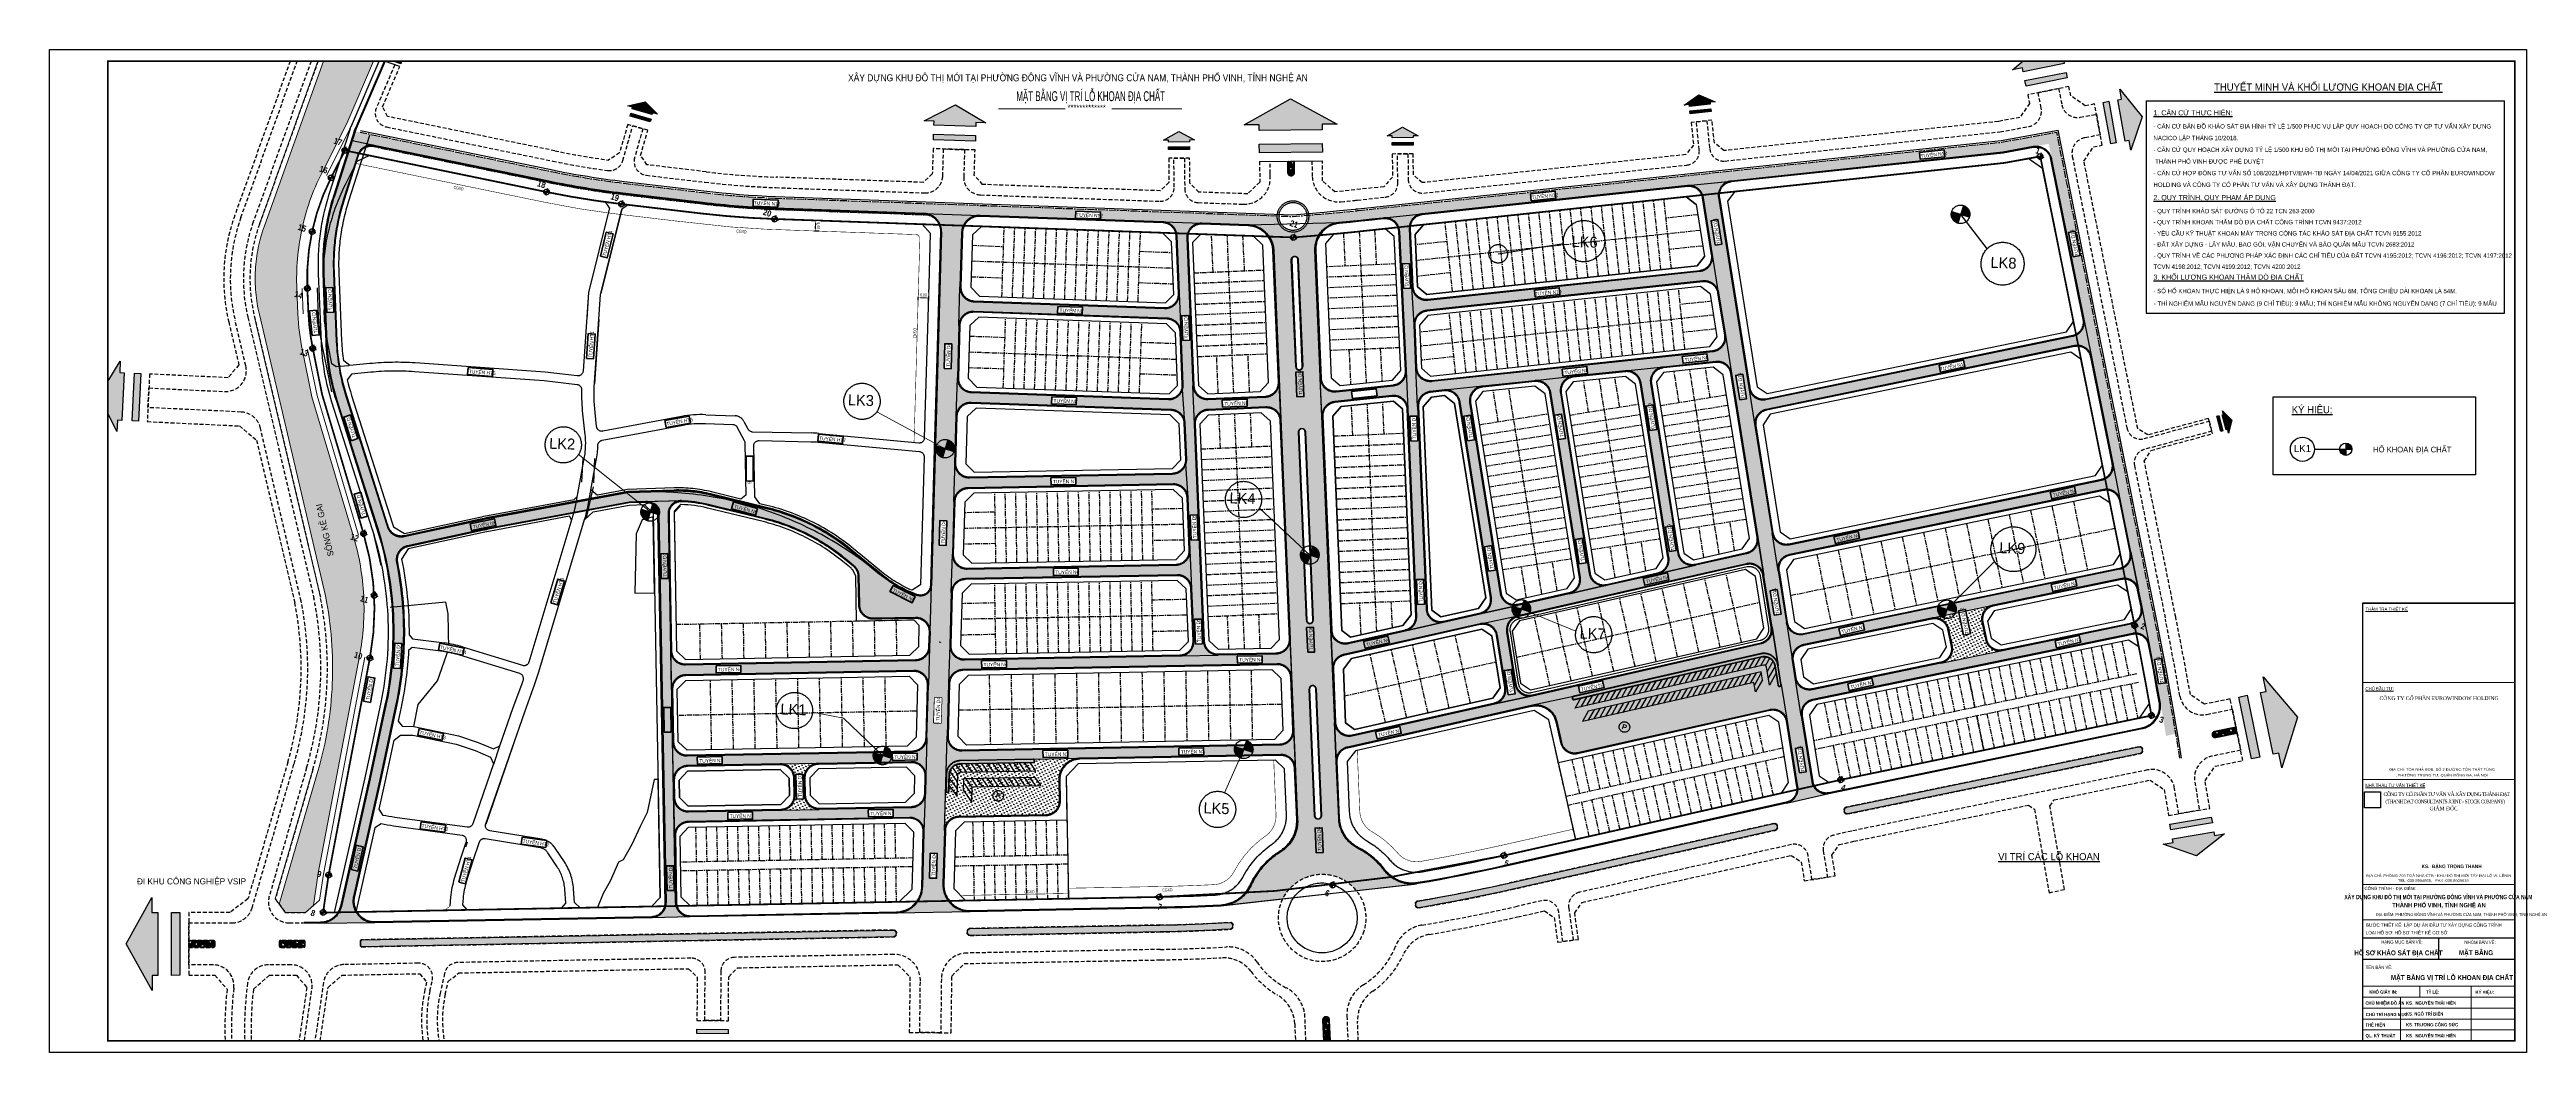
# Paper-space layout 'A0' of a CAD drawing. Header units: millimetres. Extents: x 7695 to 9822, y 191 to 1052.
# The model-space entities are those that its viewports show. They can reach past a viewport. Long polylines and large blocks are cut down to what shows.
import ezdxf
from ezdxf.enums import TextEntityAlignment as Align

# ---------------------------------------------------------------- set-up
doc = ezdxf.new("R2010")
doc.units = ezdxf.units.MM
doc.header["$MEASUREMENT"] = 0
doc.set_wipeout_variables(frame=1)
for name, pattern in [('ACAD_ISO10W100', [18.5, 12, -3, 0.5, -3]), ('CENTER', [2, 1.25, -0.25, 0.25, -0.25]), ('DASHEDX2', [1.5, 1, -0.5]), ('DOT', [0.25, 0, -0.25]), ('HIDDEN', [0.375, 0.25, -0.125])]:
    doc.linetypes.add(name, pattern=pattern)
for name, color, linetype in [('0.6m', 3, 'Continuous'), ('07-CHUQUYHOACH', 7, 'Continuous'), ('1-TEXT KHUNG TEN', 7, 'Continuous'), ('1. HathMduong', 69, 'Continuous'), ('1.Bovia', 2, 'Continuous'), ('BoThamCo', 94, 'Continuous'), ('ChiaLo', 128, 'CENTER'), ('Danranh', 8, 'Continuous'), ('datOBt', 42, 'Continuous'), ('datoHonHop', 42, 'Continuous'), ('datOlienke', 42, 'Continuous'), ('datTruog', 134, 'Continuous'), ('GHI CHU TN', 4, 'Continuous'), ('ghi_chu', 7, 'Continuous'), ('hacth sdd', 8, 'Continuous'), ('hatch lòng đường', 9, 'Continuous'), ('hatchViaHe+LogDg', 129, 'Continuous'), ('Khung ten_QTA', 7, 'Continuous'), ('LogDg', 7, 'Continuous'), ('lokhoan', 4, 'Continuous'), ('MC', 7, 'Continuous'), ('Nut tim', 7, 'Continuous'), ('QH', 7, 'Continuous'), ('RANHGIOI', 2, 'HIDDEN'), ('Text', 7, 'Continuous'), ('TimDg', 222, 'Continuous'), ('ViaHeS', 32, 'Continuous'), ('vson', 7, 'Continuous')]:
    doc.layers.add(name, color=color, linetype=linetype)
for name, color, linetype, lineweight in [('caodotimduong', 5, 'Continuous', 15), ('chi gioi xd', 5, 'Continuous', 15), ('datKeSog', 251, 'Continuous', 13), ('datMatNc', 150, 'Continuous', 13), ('Khung ban ve', 7, 'Continuous', 15), ('VCC-070', 5, 'Continuous', 70), ('VCC-Text', 7, 'Continuous', 25)]:
    doc.layers.add(name, color=color, linetype=linetype, lineweight=lineweight)
doc.styles.add('2501', font='', dxfattribs={"height": 250})
doc.styles.add('ARIALB', font='', dxfattribs={"width": 0.75})
doc.styles.add('ARIALH', font='')
doc.styles.add('avantH', font='', dxfattribs={"height": 10})
doc.styles.add('CHUIN', font='')
doc.styles.add('KTHUOC', font='', dxfattribs={"width": 0.8})
doc.styles.add('solo', font='')
doc.styles.get("Standard").update_dxf_attribs({"font": 'arial.ttf'})
doc.styles.add('text', font='')
doc.styles.add('TEXT2.5', font='')
doc.styles.add('VnBlackH', font='')
doc.styles.get('2501').set_extended_font_data('.VnExoticH')
doc.styles.get('ARIALB').set_extended_font_data('.VnArialH', bold=True)
doc.styles.get('ARIALH').set_extended_font_data('.VnArialH')
doc.styles.get('avantH').set_extended_font_data('.VnAvantH')
doc.styles.get('CHUIN').set_extended_font_data('.VnArial NarrowH')
doc.styles.get('KTHUOC').set_extended_font_data('.VnArial NarrowH')
doc.styles.get('solo').set_extended_font_data('.VnArial NarrowH')
doc.styles.get('text').set_extended_font_data('.VnArial NarrowH')
doc.styles.get('TEXT2.5').set_extended_font_data('.VnArialH')
doc.styles.get('VnBlackH').set_extended_font_data('.VnBlackH')
doc.linetypes.add('TNuoc', pattern='A,0.5,-0.2,[">",Standard,S=0.1,R=0,X=-0.1,Y=-0.05],-0.025', length=0.725)
doc.dimstyles.new('1.500', dxfattribs={"dimscale": 0, "dimtxt": 1.75, "dimasz": 1.5, "dimexe": 0.45, "dimexo": 0, "dimgap": 0.5, "dimtad": 1, "dimzin": 1, "dimtxsty": 'KTHUOC', "dimcen": 0, "dimdle": 0.45, "dimclrd": 86, "dimclre": 86, "dimclrt": 7, "dimaunit": 1, "dimadec": 0, "dimazin": 0, "dimtfac": 1, "dimtofl": 0, "dimtmove": 0, "dimatfit": 0, "dimldrblk": 'ARCHTICK', "dimfxl": 1, "dimtfill": 1, "dimtolj": 1, "dimtzin": 1, "dimarcsym": 0})
doc.dimstyles.new('kichthuocnut', dxfattribs={"dimtxt": 1.1, "dimasz": 0.5, "dimexe": 0.5, "dimexo": 0.5, "dimgap": 0.5, "dimtad": 1, "dimzin": 0, "dimdsep": 46, "dimtxsty": 'solo', "dimblk": 'BOXFILLED', "dimcen": 0.09, "dimdle": 1, "dimclrd": 256, "dimclre": 256, "dimclrt": 7, "dimadec": 0, "dimazin": 0, "dimtfac": 1, "dimtix": 1, "dimtofl": 0, "dimtmove": 1, "dimatfit": 3, "dimldrblk": 'ARCHTICK', "dimfxl": 1, "dimtfill": 1, "dimtfillclr": 2, "dimtolj": 1, "dimtzin": 0, "dimlwd": -1, "dimlwe": -1, "dimarcsym": 0})
doc.dimstyles.get("Standard").update_dxf_attribs({"dimtxt": 0.18, "dimasz": 0.18, "dimexe": 0.18, "dimexo": 0.0625, "dimgap": 0.09, "dimtad": 0, "dimtih": 1, "dimtoh": 1, "dimdec": 4, "dimzin": 0, "dimdsep": 46, "dimtxsty": 'Standard', "dimcen": 0.09, "dimadec": 0, "dimazin": 0, "dimtfac": 1, "dimtdec": 4, "dimtofl": 0, "dimtmove": 0, "dimatfit": 3, "dimfxl": 1, "dimtolj": 1, "dimtzin": 0, "dimarcsym": 0})
pattern_1 = [(0, (568124.4922, 2065856.43456), (0.3175, 0.3175), [0.15875, -0.47625]), (90, (568124.5716, 2065856.3552), (-0.3175, 0.3175), [0.15875, -0.47625])]
pattern_2 = [(0, (0, 0), (0.3175, 0.3175), [0.15875, -0.47625]), (90, (0.07937, -0.07937), (-0.3175, 0.3175), [0.15875, -0.47625])]

# ---------------------------------------------------------------- blocks, each defined once
blk = doc.blocks.new('fasdfsadfd')
at = {"layer": 'ghi_chu'}
for q in [(564704, 2064846.9), (564995.4, 2065019.6)]:
    blk.add_line((564704, 2065019.6), q, dxfattribs=at)
blk.add_lwpolyline([(564704, 2064846.9), (564977.3, 2064846.9), (564995.4, 2064846.9), (564995.4, 2065019.6)], dxfattribs=at)
at = {"layer": 'ghi_chu', "lineweight": -2, "style": 'avantH'}
for s, height, p in [('%%U1. c¨n cø thùc hiÖn:', 4.158, (564710, 2065007.7)), ('- C¨n cø b¶n ®å kh¶o s¸t ®Þa h×nh tû lÖ 1/500 phôc vô lËp quy ho¹ch do C¤NG TY cp t\xad vÊn x©y dùng ', 3.564, (564710, 2064997)), ('- C¨n cø quy ho¹ch x©y dùng tû lÖ 1/500 khu ®« thÞ míi t¹i ph\xadêng ®«ng vÜnh vµ ph\xadêng cöa nam,', 3.564, (564710, 2064978)), ('nacico lËp th¸ng 10/2018.', 3.564, (564710, 2064987.5)), ('- c¨n cø hîp ®ång t\xad vÊn sè 108/2021/H§TV/EWH-T§ ngµy 14/04/2021 gi÷a C«ng ty cæ phÇn eurowindow', 3.564, (564710, 2064959)), ('holding vµ c«ng ty cæ phÇn t\xad vÊn vµ x©y dùng thµnh ®¹t.', 3.564, (564710, 2064949.5)), (' thµnh phè vinh ®\xadîc phª duyÖt', 3.564, (564710, 2064968.5)), ('%%U2. quy tr×nh, quy ph¹m ¸p dông', 4.158, (564710, 2064938.8)), ('- quy tr×nh kh¶o s¸t ®\xadêng « t« 22 tcn 263-2000', 3.564, (564710, 2064928.1)), ('- quy tr×nh khoan th¨m dß ®Þa chÊt c«ng tr×nh TCVN 9437:2012', 3.564, (564710, 2064919.1)), ('- yªu cÇu kü thuËt khoan m¸y trong c«ng t¸c kh¶o s¸t ®Þa chÊt TCVN 9155:2012', 3.564, (564710, 2064910)), ('- ®Êt x©y dùng - lÊy mÉu, bao gãi, vËn chuyÓn vµ b¶o qu¶n mÉu tcvn 2683:2012', 3.564, (564710, 2064901)), ('- quy tr×nh vÒ c¸c ph\xad¬ng ph¸p x¸c ®Þnh c¸c chØ tiªu cña ®Êt TCVN 4195:2012; TCVN 4196:2012; TCVN 4197:2012', 3.564, (564710, 2064891.9)), ('%%U3. khèi l\xadîng khoan th¨m dß ®Þa chÊt', 4.158, (564710, 2064874.1)), ('TCVN 4198:2012; TCVN 4199:2012; TCVN 4200:2012', 3.564, (564710, 2064882.9)), ('- sè hè khoan thùc hiÖn lµ 9 hè khoan, mçi hè khoan s©u 6m, tæng chiÒu dµi khoan lµ 54m. ', 3.564, (564710, 2064863.1)), ('- thÝ nghiÖm mÉu nguyªn d¹ng (9 chØ tiªu): 9 mÉu; thÝ nghiÖm mÉu kh«ng nguyªn d¹ng (7 chØ tiªu): 9 mÉu ', 3.564, (564710.2, 2064852.9))]:
    blk.add_text(s, height=height, dxfattribs=at).set_placement(p)
blk = doc.blocks.new('hgfhfghhgfhgh')
at = {"layer": 'lokhoan'}
h = blk.add_hatch(color=1, dxfattribs=at)
h.paths.add_polyline_path([(9645, 751.3), (9650.3, 751.3, 0.414214), (9645, 756.6)])
h.paths.add_polyline_path([(9645, 751.3), (9639.7, 751.3, 0.414214), (9645, 746)])
at = {"layer": 'lokhoan', "color": 1}
for points in [[(9639.7, 751.3), (9650.3, 751.3)], [(9645, 756.6), (9645, 746)]]:
    blk.add_lwpolyline(points, dxfattribs=at)
blk.add_circle((9645, 751.3), 5.31, dxfattribs=at)
at = {"layer": 'MC'}
blk.add_lwpolyline([(9582.7, 796.4), (9756.4, 796.4), (9756.4, 729.2), (9582.7, 729.2)], close=True, dxfattribs=at)
blk.add_lwpolyline([(9618.1, 751.3), (9639.7, 751.3)], dxfattribs=at)
at = {"layer": 'ViaHeS', "color": 2}
blk.add_circle((9607.8, 751.3), 10.4, dxfattribs=at)
at = {"layer": 'ghi_chu', "lineweight": -2, "style": 'avantH'}
for s, height, p in [('%%Uký hiÖu:', 6.112, (9598.6, 782.2)), ('hè khoan ®Þa chÊt', 4.89, (9668.5, 748.6))]:
    blk.add_text(s, height=height, dxfattribs=at).set_placement(p)
at = {"layer": 'MC', "color": 2, "style": 'VnBlackH'}
blk.add_text('LK1', height=6.24, dxfattribs=at).set_placement((9607.8, 748.8), align=Align.CENTER)
blk = doc.blocks.new('dsl')
at = {"color": 158, "linetype": 'DOT'}
blk.add_wipeout([(0, 1.5), (0.34, 1.46), (0.73, 1.31), (1.02, 1.1), (1.23, 0.85), (1.35, 0.64), (1.44, 0.41), (1.5, 0), (1.44, -0.42), (1.33, -0.7), (1.15, -0.96), (0.91, -1.19), (0.61, -1.37), (0.38, -1.45), (0, -1.5), (-0.46, -1.43), (-0.79, -1.27), (-1.14, -0.97), (-1.32, -0.72), (-1.43, -0.46), (-1.49, -0.14), (-1.5, 0), (-1.46, 0.34), (-1.34, 0.68), (-1.17, 0.94), (-0.92, 1.19), (-0.63, 1.36), (-0.25, 1.48)], dxfattribs=at).dxf.layer = 'ghi_chu'
at = {"layer": 'ghi_chu', "color": 32}
blk.add_circle((0, 0), 1.5, dxfattribs=at)
at = {"layer": 'ghi_chu', "style": 'ARIALB'}
blk.add_attdef('01', text='', height=1.5, dxfattribs=at).set_placement((0, -0.75), align=Align.CENTER)
blk = doc.blocks.new('moc')
at = {"layer": 'QH', "linetype": 'Continuous'}
h = blk.add_hatch(color=7, dxfattribs=at)
h.paths.add_polyline_path([(0, 0), (0.53, 0, 0.414214), (0, 0.53)])
h.paths.add_polyline_path([(-0.53, 0, 0.414214), (0, -0.53), (0, 0)])
for p, q in [((0, 0.71), (0, -0.71)), ((-0.71, 0), (0.71, 0))]:
    blk.add_line(p, q, dxfattribs=at)
blk.add_circle((0, 0), 0.529, dxfattribs=at)
blk = doc.blocks.new('A$C4C7B3C91')
at = {"layer": 'ChiaLo', "ltscale": 5}
for p, q in [((334.9, 438), (321.1, 469.7)), ((301.9, 423.6), (288.1, 455.3)), ((307.4, 426), (293.6, 457.7)), ((312.9, 428.4), (299.1, 460.1)), ((318.4, 430.8), (304.6, 462.5)), ((323.9, 433.2), (310.1, 464.9)), ((329.4, 435.6), (315.6, 467.3)), ((268.9, 409.2), (255.1, 440.9)), ((274.4, 411.6), (260.6, 443.3)), ((279.9, 414), (266.1, 445.7)), ((285.4, 416.4), (271.6, 448.1)), ((290.9, 418.8), (277.1, 450.5)), ((296.4, 421.2), (282.6, 452.9)), ((235.9, 394.9), (222.1, 426.6)), ((241.4, 397.3), (227.6, 429)), ((246.9, 399.7), (233.1, 431.4)), ((252.4, 402.1), (238.6, 433.8)), ((257.9, 404.5), (244.1, 436.2)), ((263.4, 406.9), (249.6, 438.6)), ((213.9, 385.3), (200.1, 417)), ((219.4, 387.7), (205.6, 419.4)), ((224.9, 390.1), (211.1, 421.8)), ((230.4, 392.5), (216.6, 424.2))]:
    blk.add_line(p, q, dxfattribs=at)
for points in [[(302.7, 474.8), (286.7, 511.4)], [(308.2, 477.2), (292.2, 513.8)], [(313.7, 479.6), (297.7, 516.2)], [(318.8, 513.5), (302.1, 506.2)], [(322.9, 505.4), (173.1, 440.1)], [(269.7, 460.4), (253.7, 497.1)], [(275.2, 462.8), (259.2, 499.5)], [(280.7, 465.2), (264.7, 501.9)], [(286.2, 467.6), (270.2, 504.2)], [(291.7, 470), (275.7, 506.6)], [(297.2, 472.4), (281.2, 509)], [(326.9, 497.3), (309.3, 489.7)], [(236.7, 446), (220.7, 482.7)], [(242.2, 448.4), (226.2, 485.1)], [(247.7, 450.8), (231.7, 487.5)], [(253.2, 453.2), (237.2, 489.9)], [(258.7, 455.6), (242.7, 492.3)], [(264.2, 458), (248.2, 494.7)], [(203.7, 431.6), (187.7, 468.3)], [(209.2, 434), (193.2, 470.7)], [(214.7, 436.4), (198.7, 473.1)], [(220.2, 438.8), (204.2, 475.5)], [(225.7, 441.2), (209.7, 477.9)], [(231.2, 443.6), (215.2, 480.3)], [(341.2, 468.7), (324.7, 461.5)], [(186.6, 455.8), (169.9, 448.6)], [(198.2, 429.2), (182.2, 465.9)], [(344.8, 461.5), (190, 394)], [(348.4, 454.3), (331.1, 446.8)], [(128.5, 442.6), (135, 424.8)], [(136.8, 446.1), (166.7, 364.7)], [(145, 449.7), (151.9, 430.9)], [(162.3, 434.7), (125.1, 421.2)], [(164.4, 429), (127.1, 415.6)], [(193.8, 439.3), (176.2, 431.6)], [(388.9, 332), (341.1, 427.6)], [(357, 415.9), (349.4, 431.2)], [(64, 398.9), (56.7, 419.1)], [(96.1, 336.6), (65.4, 421.5)], [(81, 405), (74.1, 423.9)], [(166.4, 423.4), (129.2, 409.9)], [(168.5, 417.8), (131.2, 404.3)], [(170.6, 412.1), (133.3, 398.6)], [(331.1, 402.9), (365.5, 420.2)], [(340.9, 407.9), (332.8, 424)], [(333.8, 397.6), (368.2, 414.8)], [(600.7, 414), (435, 321.5)], [(562.3, 415.5), (581.8, 380.6)], [(573.3, 421.6), (592.7, 386.6)], [(-6.5, 360.1), (-17.2, 398.6)], [(-0.7, 361.7), (-11.4, 400.2)], [(5, 363.3), (-5.6, 401.8)], [(10.8, 364.9), (0.2, 403.4)], [(16.6, 366.5), (5.9, 405)], [(22.4, 368.1), (11.7, 406.6)], [(28.2, 369.7), (17.5, 408.2)], [(20.4, 397.6), (38.3, 402.5)], [(53.7, 395.1), (91.3, 408.7)], [(55.7, 389.5), (93.3, 403.1)], [(57.8, 383.8), (95.4, 397.5)], [(172.7, 406.5), (135.3, 393)], [(174.7, 400.9), (137.3, 387.3)], [(203.7, 408.7), (187.3, 401.6)], [(283.3, 382.1), (319.1, 400)], [(293.2, 387), (285.1, 403.2)], [(343.9, 305.8), (293.4, 406.8)], [(309.3, 395.1), (301.6, 410.4)], [(336.4, 392.2), (370.9, 409.4)], [(339.1, 386.9), (373.6, 404.1)], [(341.8, 381.5), (376.2, 398.7)], [(529.6, 397.2), (549.1, 362.3)], [(540.5, 403.3), (560, 368.4)], [(551.4, 409.4), (570.9, 374.5)], [(-69.7, 363.4), (41.3, 394.1)], [(-47, 348.9), (-57.7, 387.4)], [(-41.2, 350.5), (-51.9, 389)], [(-35.4, 352.1), (-46.1, 390.6)], [(-29.7, 353.7), (-40.3, 392.2)], [(-23.9, 355.3), (-34.5, 393.8)], [(-18.1, 356.9), (-28.8, 395.4)], [(-12.3, 358.5), (-23, 397)], [(25.2, 380.3), (44.4, 385.6)], [(59.8, 378.2), (97.4, 391.8)], [(61.9, 372.6), (99.5, 386.2)], [(176.8, 395.3), (139.4, 381.7)], [(178.9, 389.6), (141.4, 376.1)], [(168.5, 385.9), (175, 368.3)], [(210.1, 394.1), (192.8, 386.5)], [(298.9, 279.6), (245.6, 386)], [(286, 376.8), (321.8, 394.7)], [(288.7, 371.4), (324.5, 389.3)], [(291.4, 366), (327.2, 383.9)], [(344.5, 376.1), (378.9, 393.3)], [(347.2, 370.8), (381.6, 388)], [(507.8, 385), (527.2, 350.1)], [(518.7, 391.1), (538.2, 356.2)], [(-72.2, 372), (-54.7, 376.8)], [(63.9, 366.9), (101.5, 380.5)], [(65.9, 361.3), (103.6, 374.9)], [(68, 355.6), (105.6, 369.2)], [(151.6, 379.8), (158.5, 361.1)], [(235.6, 361.3), (271.4, 379.2)], [(245.5, 366.2), (237.4, 382.4)], [(238.3, 355.9), (274.1, 373.8)], [(294.1, 360.7), (329.9, 378.6)], [(296.8, 355.3), (332.5, 373.2)], [(349.9, 365.4), (384.3, 382.6)], [(352.5, 360), (387, 377.2)], [(355.2, 354.7), (389.7, 371.9)], [(485.9, 372.8), (505.4, 337.9)], [(496.8, 378.9), (516.3, 344)], [(-67.2, 354.7), (-49.9, 359.5)], [(33, 317), (22.3, 355.6)], [(38.8, 318.6), (28.1, 357.2)], [(44.6, 320.2), (33.9, 358.8)], [(70, 350), (107.6, 363.6)], [(104.6, 339.6), (97.3, 359.9)], [(185.3, 339.9), (179.1, 357)], [(241, 350.6), (276.8, 368.5)], [(243.7, 345.2), (279.4, 363.1)], [(246.3, 339.8), (282.1, 357.7)], [(299.4, 349.9), (335.2, 367.8)], [(302.1, 344.6), (337.9, 362.5)], [(304.8, 339.2), (340.6, 357.1)], [(357.9, 349.3), (392.3, 366.5)], [(360.6, 343.9), (395, 361.1)], [(363.3, 338.6), (397.7, 355.8)], [(453.2, 354.6), (472.7, 319.6)], [(464.1, 360.7), (483.6, 325.7)], [(475, 366.8), (494.5, 331.8)], [(-55.5, 313.3), (59.1, 345)], [(-19.1, 302.7), (-29.7, 341.2)], [(-13.3, 304.3), (-23.9, 342.8)], [(-7.5, 305.9), (-18.2, 344.4)], [(-1.7, 307.5), (-12.4, 346)], [(4.1, 309.1), (-6.6, 347.6)], [(9.9, 310.7), (-0.8, 349.2)], [(15.6, 312.2), (5, 350.8)], [(21.4, 313.8), (10.8, 352.4)], [(27.2, 315.4), (16.5, 354)], [(36.8, 348.2), (56, 353.5)], [(87.7, 333.5), (80.4, 353.7)], [(158, 330.1), (195.7, 343.7)], [(168.4, 333.8), (162.6, 349.8)], [(215.2, 230.9), (170.9, 353.4)], [(249, 334.5), (284.8, 352.4)], [(251.7, 329.1), (287.5, 347)], [(254.4, 323.7), (290.2, 341.6)], [(307.5, 333.8), (343.3, 351.7)], [(310.2, 328.5), (346, 346.4)], [(312.9, 323.1), (348.6, 341)], [(381.1, 327.4), (373.1, 343.5)], [(396.7, 336.5), (389.2, 351.5)], [(442.3, 348.5), (461.8, 313.6)], [(602.8, 341.9), (612.6, 324.4)], [(608.1, 344.8), (617.8, 327.3)], [(613.3, 347.7), (623.1, 330.3)], [(618.5, 350.7), (628.3, 333.2)], [(623.8, 353.6), (633.5, 336.1)], [(-57.9, 322), (-38.4, 327.4)], [(-30.6, 299.5), (-41.3, 338)], [(-24.8, 301.1), (-35.5, 339.6)], [(41.6, 330.8), (62.1, 336.5)], [(115.3, 310.1), (108.7, 328.4)], [(160.1, 324.4), (197.7, 338)], [(162.1, 318.8), (199.7, 332.4)], [(164.2, 313.1), (201.8, 326.7)], [(257.1, 318.4), (292.9, 336.3)], [(259.8, 313), (295.5, 330.9)], [(315.5, 317.7), (351.3, 335.6)], [(318.2, 312.4), (354, 330.3)], [(637.6, 338.4), (554.9, 292.3), (545.2, 309.7)], [(639.9, 334), (557.4, 287.9), (567.1, 270.4)], [(576.6, 327.3), (586.4, 309.8)], [(581.9, 330.2), (591.6, 312.7)], [(587.1, 333.1), (596.9, 315.7)], [(592.3, 336), (602.1, 318.6)], [(597.6, 339), (607.3, 321.5)], [(630.7, 328.8), (640.5, 311.4)], [(636, 331.7), (645.7, 314.3)], [(88, 300.3), (125.6, 313.9)], [(98.3, 304), (91.8, 322.2)], [(146.1, 198.5), (100.2, 325.3)], [(166.2, 307.5), (203.8, 321.1)], [(168.3, 301.8), (205.9, 315.4)], [(262.5, 307.6), (298.2, 325.5)], [(265.1, 302.3), (300.9, 320.2)], [(267.8, 296.9), (303.6, 314.8)], [(295.9, 240.8), (419.3, 312.6)], [(336.1, 301.2), (328.1, 317.3)], [(351.7, 310.3), (344.2, 325.3)], [(405.5, 281.4), (385.3, 316)], [(416.3, 287.7), (396.1, 322.3)], [(550.4, 312.6), (560.2, 295.2)], [(555.7, 315.6), (565.4, 298.1)], [(560.9, 318.5), (570.7, 301)], [(566.2, 321.4), (575.9, 304)], [(571.4, 324.3), (581.1, 306.9)], [(604.5, 314.2), (614.3, 296.7)], [(609.8, 317.1), (619.5, 299.7)], [(615, 320.1), (624.8, 302.6)], [(620.3, 323), (630, 305.5)], [(625.5, 325.9), (635.2, 308.4)], [(-53, 304.7), (-33.6, 310.1)], [(90, 294.6), (127.7, 308.2)], [(92.1, 289), (129.7, 302.6)], [(170.3, 296.2), (207.9, 309.8)], [(172.3, 290.6), (209.9, 304.2)], [(174.4, 284.9), (212, 298.5)], [(270.5, 291.5), (306.3, 309.4)], [(273.2, 286.2), (309, 304.1)], [(306.7, 284.1), (299.1, 299.2)], [(383.8, 268.8), (363.7, 303.4)], [(394.6, 275.1), (374.5, 309.7)], [(545.2, 309.7), (554.9, 292.3), (472.6, 246.3)], [(524.2, 298), (534, 280.6)], [(529.5, 301), (539.2, 283.5)], [(534.7, 303.9), (544.5, 286.4)], [(540, 306.8), (549.7, 289.3)], [(578.3, 299.6), (588.1, 282.1)], [(583.6, 302.5), (593.3, 285)], [(588.8, 305.4), (598.6, 288)], [(594.1, 308.4), (603.8, 290.9)], [(599.3, 311.3), (609, 293.8)], [(94.1, 283.3), (131.7, 297)], [(96.2, 277.7), (133.8, 291.3)], [(98.2, 272.1), (135.8, 285.7)], [(176.4, 279.3), (214, 292.9)], [(178.5, 273.6), (216.1, 287.2)], [(291.1, 275), (283, 291.1)], [(351.4, 250), (331.3, 284.6)], [(362.2, 256.3), (342.1, 290.8)], [(373, 262.6), (352.9, 297.1)], [(567.1, 270.4), (557.4, 287.9), (474.8, 241.8)], [(503.3, 286.3), (513, 268.9)], [(508.5, 289.3), (518.3, 271.8)], [(513.8, 292.2), (523.5, 274.7)], [(519, 295.1), (528.7, 277.6)], [(552.1, 285), (561.9, 267.5)], [(562.6, 290.8), (572.4, 273.4)], [(567.9, 293.7), (577.6, 276.3)], [(573.1, 296.7), (582.8, 279.2)], [(100.2, 266.4), (137.9, 280)], [(102.3, 260.8), (139.9, 274.4)], [(180.5, 268), (218.1, 281.6)], [(182.5, 262.3), (220.2, 276)], [(184.6, 256.7), (222.2, 270.3)], [(329.8, 237.4), (309.7, 272)], [(340.6, 243.7), (320.5, 278.3)], [(477.1, 271.7), (486.8, 254.3)], [(482.3, 274.6), (492.1, 257.2)], [(487.6, 277.6), (497.3, 260.1)], [(492.8, 280.5), (502.5, 263)], [(498, 283.4), (507.8, 265.9)], [(525.9, 270.4), (535.7, 252.9)], [(531.2, 273.3), (540.9, 255.8)], [(536.4, 276.2), (546.2, 258.7)], [(541.7, 279.1), (551.4, 261.7)], [(546.9, 282), (556.6, 264.6)], [(91.2, 256), (-27.9, 216)], [(41.1, 218.1), (28.3, 256)], [(46.7, 220), (34, 257.9)], [(52.4, 221.9), (39.7, 259.8)], [(58.1, 223.8), (45.4, 261.7)], [(63.8, 225.7), (51.1, 263.6)], [(69.5, 227.6), (56.8, 265.6)], [(75.2, 229.5), (62.5, 267.5)], [(80.9, 231.4), (68.1, 269.4)], [(88.2, 264.5), (71.6, 258.9)], [(104.3, 255.1), (141.9, 268.7)], [(106.4, 249.5), (144, 263.1)], [(108.4, 243.9), (146, 257.5)], [(186.6, 251.1), (224.2, 264.7)], [(188.7, 245.4), (226.3, 259)], [(319, 231.1), (298.9, 265.7)], [(471.8, 268.8), (481.6, 251.3)], [(499.7, 255.7), (509.5, 238.3)], [(505, 258.7), (514.7, 241.2)], [(510.2, 261.6), (520, 244.1)], [(515.5, 264.5), (525.2, 247)], [(520.7, 267.4), (530.4, 250)], [(1.2, 204.7), (-11.5, 242.6)], [(6.9, 206.6), (-5.8, 244.6)], [(12.6, 208.5), (-0.1, 246.5)], [(18.3, 210.4), (5.6, 248.4)], [(24, 212.4), (11.3, 250.3)], [(29.7, 214.3), (16.9, 252.2)], [(35.4, 216.2), (22.6, 254.1)], [(94.3, 247.6), (77.4, 241.9)], [(110.4, 238.2), (148.1, 251.8)], [(112.5, 232.6), (150.1, 246.2)], [(190.7, 239.8), (228.3, 253.4)], [(207.3, 226.3), (201, 243.5)], [(223.1, 235.5), (218, 249.6)], [(278.8, 207.7), (258.7, 242.3)], [(437, 225.4), (426.9, 242.7)], [(442.2, 228.4), (432.1, 245.7)], [(447.3, 231.4), (437.3, 248.7)], [(484, 247), (493.8, 229.5)], [(489.3, 249.9), (499, 232.4)], [(494.5, 252.8), (504.2, 235.3)], [(-13.7, 230.3), (-30.3, 224.7)], [(-4.5, 202.8), (-17.2, 240.7)], [(114.5, 226.9), (152.1, 240.5)], [(116.6, 221.3), (154.2, 234.9)], [(118.6, 215.6), (156.2, 229.2)], [(208.7, 190.1), (285.5, 234.8)], [(257.2, 195.2), (237.1, 229.7)], [(268, 201.4), (247.9, 236)], [(457.1, 237.1), (347, 173.2)], [(459.3, 232.6), (349.6, 168.8)], [(411, 210.3), (401, 227.6)], [(416.2, 213.3), (406.2, 230.6)], [(421.4, 216.4), (411.4, 233.7)], [(426.6, 219.4), (416.5, 236.7)], [(431.8, 222.4), (421.7, 239.7)], [(459.9, 209.8), (449.9, 227.1)], [(-8, 213.2), (-25.4, 207.4)], [(79.4, 176.1), (66.6, 214)], [(85.1, 178), (72.3, 215.9)], [(90.7, 179.9), (78, 217.8)], [(96.4, 181.8), (83.7, 219.7)], [(105.9, 215.6), (87.2, 209.3)], [(120.7, 210), (158.3, 223.6)], [(137.6, 195.6), (131, 213.7)], [(154.6, 201.3), (147.9, 219.9)], [(235.6, 182.6), (215.5, 217.2)], [(246.4, 188.9), (226.3, 223.4)], [(390.3, 198.3), (380.2, 215.6)], [(395.5, 201.3), (385.4, 218.6)], [(400.6, 204.3), (390.6, 221.6)], [(405.8, 207.3), (395.8, 224.6)], [(439.1, 197.8), (429.1, 215.1)], [(444.3, 200.8), (434.3, 218.1)], [(449.5, 203.8), (439.5, 221.1)], [(454.7, 206.8), (444.7, 224.1)], [(108.9, 207.1), (-13.7, 166)], [(33.9, 160.8), (21.1, 198.7)], [(39.6, 162.7), (26.8, 200.7)], [(45.2, 164.6), (32.5, 202.6)], [(50.9, 166.5), (38.2, 204.5)], [(56.6, 168.5), (43.9, 206.4)], [(62.3, 170.4), (49.6, 208.3)], [(68, 172.3), (55.3, 210.2)], [(73.7, 174.2), (61, 212.1)], [(112, 198.6), (92.9, 192.2)], [(359.6, 151.5), (324.3, 212.2)], [(364.3, 183.2), (354.3, 200.5)], [(369.5, 186.2), (359.5, 203.5)], [(374.7, 189.2), (364.7, 206.5)], [(379.9, 192.2), (369.9, 209.5)], [(385.1, 195.3), (375, 212.6)], [(413.2, 182.7), (403.2, 200)], [(418.4, 185.7), (408.3, 203)], [(423.6, 188.7), (413.5, 206)], [(428.8, 191.7), (418.7, 209)], [(434, 194.7), (423.9, 212)], [(11.1, 153.2), (-1.6, 191.1)], [(16.8, 155.1), (4.1, 193)], [(22.5, 157), (9.8, 194.9)], [(28.2, 158.9), (15.5, 196.8)], [(153.2, 188.2), (165.9, 150.3)], [(354, 177.2), (343.9, 194.5)], [(359.1, 180.2), (349.1, 197.5)], [(387.3, 167.6), (377.2, 184.9)], [(392.5, 170.6), (382.4, 187.9)], [(397.6, 173.6), (387.6, 190.9)], [(402.8, 176.7), (392.8, 194)], [(408, 179.7), (398, 197)], [(1.9, 180.7), (-16.1, 174.6)], [(175.9, 174.7), (0.6, 115.9)], [(105.8, 172.3), (118.5, 134.4)], [(117.7, 176.3), (130.4, 138.4)], [(129.5, 180.3), (142.2, 142.3)], [(141.4, 184.2), (154.1, 146.3)], [(366.5, 155.6), (356.5, 172.9)], [(371.7, 158.6), (361.7, 175.9)], [(376.9, 161.6), (366.8, 178.9)], [(382.1, 164.6), (372, 181.9)], [(-39.3, 157.4), (-168.5, 114)], [(7.6, 163.6), (-11.2, 157.3)], [(58.4, 156.4), (71.1, 118.5)], [(70.3, 160.4), (83, 122.5)], [(82.1, 164.4), (94.8, 126.4)], [(94, 168.3), (106.7, 130.4)], [(-84.7, 142.1), (-78.4, 123.2)], [(-72.9, 146.1), (-66.5, 127.1)], [(-61, 150.1), (-54.7, 131.1)], [(-49.2, 154), (-42.8, 135.1)], [(22.9, 144.5), (35.6, 106.6)], [(34.7, 148.4), (47.4, 110.5)], [(46.6, 152.4), (59.3, 114.5)], [(-120.3, 130.2), (-113.9, 111.2)], [(-108.4, 134.2), (-102.1, 115.2)], [(-96.6, 138.1), (-90.2, 119.2)], [(11, 140.5), (23.7, 102.6)], [(-155.8, 118.3), (-149.5, 99.3)], [(-144, 122.2), (-137.6, 103.3)], [(-132.1, 126.2), (-125.8, 107.2)], [(-56.5, 75.7), (-69.2, 113.6)], [(-44.6, 79.6), (-57.4, 117.5)], [(-32.8, 83.6), (-45.5, 121.5)], [(-22.2, 108.2), (-152, 64.7)], [(-92, 63.7), (-104.8, 101.6)], [(-80.2, 67.7), (-92.9, 105.6)], [(-68.3, 71.7), (-81.1, 109.6)], [(-127.6, 51.8), (-140.3, 89.7)], [(-115.7, 55.8), (-128.5, 93.7)], [(-103.9, 59.7), (-116.6, 97.7)], [(78.5, 74.5), (84.9, 55.6), (23.5, 35)], [(72.8, 72.6), (79.2, 53.7)], [(27.3, 57.4), (33.7, 38.4)], [(33, 59.3), (39.4, 40.3)], [(38.7, 61.2), (45, 42.2)], [(44.4, 63.1), (50.7, 44.1)], [(50.1, 65), (56.4, 46)], [(55.7, 66.9), (62.1, 47.9)], [(61.4, 68.8), (67.8, 49.9)], [(67.1, 70.7), (73.5, 51.8)], [(-15, 43.2), (-8.6, 24.2)], [(24.9, 30.2), (86.5, 50.8), (92.8, 31.9)], [(63.7, 43.2), (70.1, 24.2)], [(69.4, 45.1), (75.8, 26.2)], [(75.1, 47), (81.4, 28.1)], [(80.8, 48.9), (87.1, 30)], [(-54.8, 29.8), (-48.5, 10.8)], [(-49.1, 31.7), (-42.8, 12.7)], [(-43.4, 33.6), (-37.1, 14.7)], [(-37.8, 35.5), (-31.4, 16.6)], [(-32.1, 37.4), (-25.7, 18.5)], [(-26.4, 39.3), (-20, 20.4)], [(-20.7, 41.3), (-14.3, 22.3)], [(35.3, 33.7), (41.6, 14.7)], [(41, 35.6), (47.3, 16.6)], [(46.6, 37.5), (53, 18.5)], [(52.3, 39.4), (58.7, 20.4)], [(58, 41.3), (64.4, 22.3)], [(0.7, 27.3), (-125.2, -14.9)], [(2.1, 22.5), (-123.7, -19.7)], [(-100.3, 14.5), (-94, -4.4)], [(-94.6, 16.4), (-88.3, -2.5)], [(-88.9, 18.3), (-82.6, -0.6)], [(-83.3, 20.3), (-76.9, 1.3)], [(-77.6, 22.2), (-71.2, 3.2)], [(-71.9, 24.1), (-65.5, 5.1)], [(-59.8, 7), (-66.2, 26)], [(-60.5, 27.9), (-54.1, 8.9)], [(-18.4, 15.6), (-12.1, -3.3)], [(-12.7, 17.6), (-6.4, -1.4)], [(-7, 19.5), (-0.7, 0.5)], [(-123.1, 6.9), (-116.7, -12.1)], [(-117.4, 8.8), (-111, -10.2)], [(-111.7, 10.7), (-105.3, -8.2)], [(-106, 12.6), (-99.6, -6.3)], [(-63.9, 0.4), (-57.6, -18.6)], [(-51.9, -16.7), (-58.2, 2.3)], [(-52.5, 4.2), (-46.2, -14.8)], [(-46.9, 6.1), (-40.5, -12.9)], [(-41.2, 8), (-34.8, -11)], [(-35.5, 9.9), (-29.1, -9)], [(-29.8, 11.8), (-23.4, -7.1)], [(-24.1, 13.7), (-17.7, -5.2)], [(-103.7, -13), (-97.4, -32)], [(-98.1, -11.1), (-91.7, -30)], [(-92.4, -9.2), (-86, -28.1)], [(-86.7, -7.3), (-80.3, -26.2)], [(-81, -5.4), (-74.6, -24.3)], [(-75.3, -3.4), (-68.9, -22.4)], [(-69.6, -1.5), (-63.3, -20.5)], [(-115.1, -16.8), (-108.8, -35.8)], [(-109.4, -14.9), (-103.1, -33.9)]]:
    blk.add_lwpolyline(points, dxfattribs=at)
at = {"layer": 'RANHGIOI', "color": 1, "ltscale": 9, "const_width": 1}
blk.add_lwpolyline([(652.7, 318.2, 0.006594), (628, 364.4), (495.8, 604.3), (477.4, 594.6), (136.7, 446.1), (135.9, 445.7, -0.005137), (102, 431.6), (-184.5, 352.4, -0.020567), (-225.5, 342.8), (-270.7, 334.2, -0.021218), (-313.7, 327.9), (-430.9, 315.9), (-433.8, 298.6, 0.128574), (-427.7, 234.1), (-422.8, 220.6, 0.039408), (-414.4, 202.3), (-401.5, 178.9), (-354.9, 110, -0.11987), (-330, 43.1), (-315.2, -82.5), (-311.8, -103.8), (-306.6, -102.2), (142.2, 48.5, 0.050684), (323.1, 130.3), (494, 229.6)], format="xyb", close=True, dxfattribs=at)
blk = doc.blocks.new('*D38')
at = {"layer": 'BoThamCo', "color": 86, "lineweight": -2, "transparency": 16777216}
for p, q in [((568412.6, 2066334.9), (568412.1, 2066336.8)), ((568416.5, 2066337.6), (568413.6, 2066336.7)), ((568418.4, 2066336.5), (568417.8, 2066338.4))]:
    blk.add_line(p, q, dxfattribs=at)
at = {"layer": 'BoThamCo', "color": 86, "transparency": 16777216}
for points in [[(568413.6, 2066337), (568413.7, 2066336.5), (568412.2, 2066336.3)], [(568416.5, 2066337.8), (568416.6, 2066337.3), (568418, 2066338)]]:
    blk.add_solid(points, dxfattribs=at)
at = {"layer": 'BoThamCo', "color": 7, "transparency": 16777216, "insert": (568414.7, 2066338.6), "char_height": 1.75, "attachment_point": 5, "rotation": 15.8476, "style": 'KTHUOC', "bg_fill": 3, "box_fill_scale": 1.25, "bg_fill_color": 256, "bg_fill_true_color": 13158600, "bg_fill_transparency": 0}
blk.add_mtext('\\A1;6,00 ', dxfattribs=at)
at = {"layer": 'Defpoints', "color": 0, "transparency": 16777216}
for p in [(568412.2, 2066336.3), (568418.4, 2066336.5), (568412.6, 2066334.9)]:
    blk.add_point(p, dxfattribs=at)
blk = doc.blocks.new('_ArchTick')
at = {"color": 0, "linetype": 'ByBlock', "const_width": 0.15}
blk.add_lwpolyline([(-0.5, -0.5), (0.5, 0.5)], dxfattribs=at)
blk = doc.blocks.new('*D39')
at = {"layer": 'BoThamCo', "color": 86, "lineweight": -2, "transparency": 16777216}
for p, q in [((568345, 2066361.4), (568342.5, 2066360.7)), ((568343.3, 2066359.4), (568344.1, 2066356.5)), ((568346.6, 2066355.6), (568344.1, 2066354.9))]:
    blk.add_line(p, q, dxfattribs=at)
at = {"layer": 'BoThamCo', "color": 86, "transparency": 16777216}
for points in [[(568343.6, 2066359.5), (568343.1, 2066359.3), (568342.9, 2066360.8)], [(568344.4, 2066356.6), (568343.9, 2066356.4), (568344.5, 2066355)]]:
    blk.add_solid(points, dxfattribs=at)
at = {"layer": 'BoThamCo', "color": 7, "transparency": 16777216, "insert": (568345.2, 2066358.4), "char_height": 1.75, "attachment_point": 5, "rotation": 285.459, "style": 'KTHUOC', "bg_fill": 3, "box_fill_scale": 1.25, "bg_fill_color": 256, "bg_fill_true_color": 13158600, "bg_fill_transparency": 0}
blk.add_mtext('\\A1;6,00 ', dxfattribs=at)
at = {"layer": 'Defpoints', "color": 0, "transparency": 16777216}
for p in [(568344.5, 2066355), (568345, 2066361.4), (568346.6, 2066355.6)]:
    blk.add_point(p, dxfattribs=at)
blk = doc.blocks.new('*D42')
at = {"color": 0, "lineweight": -2, "transparency": 16777216}
for p, q in [((568483.1, 2066152), (568482.9, 2066151.9)), ((568483.3, 2066151.9), (568483.2, 2066152.2)), ((568483.3, 2066151.9), (568483.2, 2066152.2)), ((568483.4, 2066152.1), (568483.6, 2066152.1)), ((568483.6, 2066152.1), (568483.7, 2066152.1))]:
    blk.add_line(p, q, dxfattribs=at)
at = {"color": 0, "transparency": 16777216}
for points in [[(568483, 2066152), (568483.1, 2066152), (568483.2, 2066152)], [(568483.4, 2066152.1), (568483.4, 2066152.1), (568483.2, 2066152)]]:
    blk.add_solid(points, dxfattribs=at)
at = {"layer": 'Defpoints', "color": 0, "transparency": 16777216}
for p in [(568483.2, 2066152), (568483.3, 2066151.9), (568483.3, 2066151.9)]:
    blk.add_point(p, dxfattribs=at)
at = {"color": 0, "transparency": 16777216, "insert": (568484.2, 2066152.1), "char_height": 0.18, "attachment_point": 5}
blk.add_mtext('\\A1;0.0001', dxfattribs=at)

msp = doc.modelspace()

# ---------------------------------------------------------------- hatches: boundary and pattern name
at = {"layer": '1. HathMduong'}
h = msp.add_hatch(dxfattribs=at)
h.set_pattern_fill('CROSS', color=99, scale=5)
h.paths.add_polyline_path([(568881.24798, 2066430.07199), (568891.09906, 2066410.37564, -0.4010373898), (568894.45767, 2066421.27035), (569051.8952, 2066509.11969, -0.4157123447), (569063.13996, 2066505.89844), (569052.51828, 2066525.1648, -0.4127163668), (569049.31347, 2066513.9774), (568892.64654, 2066426.55805, -0.4275136514)])
h = msp.add_hatch(dxfattribs=at)
h.set_pattern_fill('CROSS', color=99, scale=5)
h.paths.add_polyline_path([(568837.71617, 2066480.63633, -0.398857654), (568848.39126, 2066476.76394), (568838.53655, 2066496.46754, -0.4297380397), (568834.45446, 2066485.21438), (568690.92733, 2066422.65304, -0.4252341926), (568679.94984, 2066427.20501), (568687.79657, 2066406.57078, -0.405068957), (568692.16237, 2066417.19159)])
h = msp.add_hatch(dxfattribs=at)
h.set_pattern_fill('CROSS', color=99, scale=5)
h.paths.add_polyline_path([(568698.88295, 2066359.73505), (568739.17099, 2066248.34508, -0.3624568435), (568735.5616, 2066238.40813), (568754.8893, 2066249.65292, -0.4679364044), (568742.98239, 2066253.97786), (568703.57601, 2066362.9302), (568696.07798, 2066383.66104), (568687.70072, 2066406.82281), (568679.89011, 2066427.36209), (568668.4561, 2066458.37687, -0.3973692192), (568672.90032, 2066468.79336), (568652.69913, 2066459.98796, -0.4312609527), (568663.73635, 2066455.27891), (568691.31369, 2066380.47528)])
h = msp.add_hatch(dxfattribs=at)
h.set_pattern_fill('CROSS', color=99, scale=5)
h.paths.add_polyline_path([(568457.5075, 2066293.69438, -0.4122283923), (568447.37204, 2066299.393), (568453.37994, 2066278.2287, -0.416201523), (568459.11734, 2066288.43314), (568569.42689, 2066318.93975, -0.3771155762), (568579.23073, 2066314.18656), (568572.37088, 2066331.73847, -0.337222114), (568566.31991, 2066323.78695)])
h.paths.add_polyline_path([(568587.916, 2066330.63154, -0.4142135624), (568577.35185, 2066335.58368), (568584.83452, 2066314.89529, -0.4142135623), (568589.78667, 2066325.45944), (568620.81926, 2066336.68345, -0.4142135624), (568631.38341, 2066331.73131), (568623.90071, 2066352.41975, -0.4142154809), (568618.94859, 2066341.85555)])
h.paths.add_polyline_path([(568687.82937, 2066364.49229, -0.4313312739), (568698.8666, 2066359.77984), (568691.31831, 2066380.46261, -0.3964644003), (568686.86374, 2066370.07096), (568676.86724, 2066365.71532), (568656.60751, 2066356.8878, -0.4330458965), (568645.55393, 2066361.64504), (568653.05189, 2066340.91438, -0.3956287129), (568657.5146, 2066351.28363)])
h.paths.add_polyline_path([(568707.13263, 2066378.90427, -0.4330878097), (568696.07798, 2066383.66104), (568703.57601, 2066362.9302, -0.3955878952), (568708.03765, 2066373.29898), (568715.37705, 2066376.49811), (568735.5725, 2066385.30101), (568763.11175, 2066397.30496), (568783.30721, 2066406.10786), (568810.84646, 2066418.11181), (568831.04191, 2066426.91471), (568858.58116, 2066438.91866, -0.3988576538), (568869.25625, 2066435.04627), (568859.40154, 2066454.74987, -0.4297380399), (568855.31946, 2066443.49671)])
h = msp.add_hatch(dxfattribs=at)
h.set_pattern_fill('CROSS', color=99, scale=5)
h.paths.add_polyline_path([(568577.35185, 2066335.58368), (568548.63343, 2066414.98552, -0.4370204917), (568554.19254, 2066425.74304), (568532.92507, 2066419.86143, -0.3917686014), (568542.88225, 2066414.71591), (568554.13982, 2066383.59053), (568561.64487, 2066362.84027), (568571.87902, 2066334.54448, -0.0869798924), (568572.37088, 2066331.73847), (568579.38407, 2066313.79422), (568586.45012, 2066294.25773, -0.0869798923), (568586.94197, 2066291.45173), (568593.93482, 2066273.56374), (568604.14123, 2066245.34466), (568611.62592, 2066224.65067), (568621.83233, 2066196.43159, -0.3918904752), (568617.46725, 2066186.10564), (568637.54621, 2066192.80052, -0.4068486161), (568627.17852, 2066197.82093), (568584.83452, 2066314.89529)])
h = msp.add_hatch(dxfattribs=at)
h.set_pattern_fill('CROSS', color=99, scale=5)
h.paths.add_polyline_path([(568826.95982, 2066415.66155, -0.4297380398), (568831.04191, 2066426.91471), (568810.84646, 2066418.11181, -0.3988576539), (568821.52155, 2066414.23942), (568866.80188, 2066323.7055, -0.3958327165), (568863.57204, 2066312.88417), (568882.62588, 2066323.96963, -0.4328364541), (568871.09853, 2066327.41018)])
h = msp.add_hatch(dxfattribs=at)
h.set_pattern_fill('CROSS', color=99, scale=5)
h.paths.add_polyline_path([(568838.58055, 2066231.48768), (568933.46184, 2066287.01809, -0.4336040298), (568945.00761, 2066283.58828), (568935.14529, 2066303.30709, -0.3943497953), (568931.95199, 2066292.50715), (568816.01616, 2066224.65432), (568796.80644, 2066213.87981), (568724.54643, 2066171.83918, -0.4679364044), (568712.63953, 2066176.16412), (568720.24491, 2066155.13644, -0.3624568436), (568723.8543, 2066165.07339), (568817.0397, 2066219.28833)])
h.paths.add_polyline_path([(569052.00599, 2066353.44171), (569117.55649, 2066390.01856, -0.4157123446), (569128.80126, 2066386.79731), (569118.17958, 2066406.06367, -0.4127163668), (569114.97476, 2066394.87627), (568953.54414, 2066304.7988, -0.4275136513), (568942.14557, 2066308.31274), (568952.00685, 2066288.59602, -0.4010373899), (568955.35512, 2066299.51102), (569020.56894, 2066335.9, -0.01855151), (569021.11405, 2066336.17817)])
h = msp.add_hatch(dxfattribs=at)
h.set_pattern_fill('CROSS', color=99, scale=5)
h.paths.add_polyline_path([(568779.22512, 2066394.8547, -0.4297380397), (568783.30721, 2066406.10786), (568763.11175, 2066397.30496, -0.3988576539), (568773.78684, 2066393.43257), (568821.76554, 2066297.50351, -0.3958327165), (568818.53571, 2066286.68218), (568837.58954, 2066297.76764, -0.4328364541), (568826.0622, 2066301.2082)])
h = msp.add_hatch(dxfattribs=at)
h.set_pattern_fill('CROSS', color=99, scale=5)
h.paths.add_polyline_path([(568439.17945, 2066328.2534, -0.416201523), (568444.91685, 2066338.45784), (568551.68769, 2066367.9858, -0.3917686015), (568561.64487, 2066362.84027), (568554.13982, 2066383.59053, -0.4370204917), (568548.5807, 2066372.833), (568443.30701, 2066343.71908, -0.4122283923), (568433.17155, 2066349.4177)])
h = msp.add_hatch(dxfattribs=at)
h.set_pattern_fill('CROSS', color=99, scale=5)
h.paths.add_polyline_path([(568731.49041, 2066374.04785, -0.4297380396), (568735.5725, 2066385.30101), (568715.37705, 2066376.49811, -0.398857654), (568726.05214, 2066372.62572), (568776.7292, 2066271.30152, -0.3958327165), (568773.49937, 2066260.4802), (568792.5532, 2066271.56565, -0.4328364541), (568781.02586, 2066275.00621)])
h.paths.add_polyline_path([(568800.03627, 2066224.70113, -0.3958327165), (568796.80644, 2066213.87981), (568816.01616, 2066224.65432, -0.4328481702), (568804.48853, 2066228.09471), (568791.04214, 2066254.97955, -0.3940213869), (568794.22736, 2066265.77473), (568794.27163, 2066265.80068), (568775.06254, 2066255.02653, -0.4328364541), (568786.58988, 2066251.58597)])
h = msp.add_hatch(dxfattribs=at)
h.set_pattern_fill('CROSS', color=99, scale=5)
h.paths.add_polyline_path([(568956.47442, 2066279.66351), (568966.3255, 2066259.96716, -0.4010373898), (568969.68412, 2066270.86187), (569132.9722, 2066361.97579, -0.4149166613), (569144.20613, 2066358.77414), (569133.63696, 2066378.02594, -0.4122435882), (569130.42446, 2066366.85246), (569064.91864, 2066330.30055), (569033.48159, 2066312.75883), (568967.87299, 2066276.14957, -0.4275136514)])
h = msp.add_hatch(dxfattribs=at)
h.set_pattern_fill('CROSS', color=99, scale=5)
h.paths.add_polyline_path([(569053.69434, 2066333.4849), (569048.82164, 2066342.21741, -0.4138378774), (569051.99675, 2066353.43655), (569021.11405, 2066336.17817, -0.3926448565), (569031.79324, 2066332.71565), (569036.66593, 2066323.98313, -0.4142135624), (569033.48159, 2066312.75883), (569064.91864, 2066330.30055, -0.4142135624)])
h = msp.add_hatch(dxfattribs=at)
h.set_pattern_fill('CROSS', color=99, scale=5)
h.paths.add_polyline_path([(568583.55188, 2066278.57905, -0.3925619196), (568593.78097, 2066273.95729), (568586.94197, 2066291.45173, -0.3222613507), (568581.31677, 2066283.63041), (568471.30718, 2066246.71174, -0.4281041091), (568460.74595, 2066252.28014), (568466.76041, 2066231.09274, -0.400458123), (568472.07205, 2066241.16697)])
h = msp.add_hatch(dxfattribs=at)
h.set_pattern_fill('CROSS', color=99, scale=5)
h.paths.add_polyline_path([(568474.96195, 2066202.20084), (568480.97641, 2066181.01344, -0.400458123), (568486.28804, 2066191.08767), (568601.24298, 2066229.66598, -0.4074167562), (568611.62592, 2066224.65067), (568604.14123, 2066245.34466, -0.4210431921), (568599.00787, 2066234.71734), (568485.52317, 2066196.63244, -0.4281041091)])
h = msp.add_hatch(dxfattribs=at)
h.set_pattern_fill('CROSS', color=99, scale=5)
h.paths.add_polyline_path([(568671.09029, 2066198.25628, -0.4074167563), (568681.47323, 2066193.24097), (568673.98854, 2066213.93496, -0.4210431921), (568668.85518, 2066203.30764), (568637.55384, 2066192.80306), (568617.46725, 2066186.10564, -0.0250237308), (568616.69898, 2066185.80427), (568499.73917, 2066146.55314, -0.4281041091), (568489.17794, 2066152.12154), (568495.1924, 2066130.93414, -0.400458123), (568500.50403, 2066141.00837)])
h = msp.add_hatch(dxfattribs=at)
h.set_pattern_fill('CROSS', color=99, scale=5)
h.paths.add_polyline_path([(568473.92938, 2066132.09004, -0.4281041091), (568484.49061, 2066126.52164), (568478.47615, 2066147.70904, -0.400458123), (568473.16451, 2066137.63481), (568348.40098, 2066095.76478, -0.4142135624), (568337.95487, 2066100.9613), (568344.95432, 2066080.10446, -0.4142135624), (568350.15084, 2066090.55057)])
h = msp.add_hatch(dxfattribs=at)
h.set_pattern_fill('CROSS', color=99, scale=5)
h.paths.add_polyline_path([(568437.79785, 2066065.11436), (568488.14538, 2066082.01074, -0.4281041091), (568498.7066, 2066076.44234), (568492.69214, 2066097.62974, -0.400458123), (568487.38051, 2066087.55551), (568364.94513, 2066046.4668, -0.4142135624), (568354.49903, 2066051.66332), (568361.49848, 2066030.80648, -0.4142135624), (568366.695, 2066041.25259), (568416.94102, 2066058.11491)])
h = msp.add_hatch(dxfattribs=at)
h.set_pattern_fill('CROSS', color=99, scale=5)
h.paths.add_polyline_path([(568371.6795, 2066000.46927, -0.4142135624), (568376.87602, 2066010.91538), (568496.89368, 2066051.19271, -0.4281041091), (568507.4549, 2066045.62431), (568501.44044, 2066066.81171, -0.400458123), (568496.12881, 2066056.73748), (568446.22901, 2066039.99135), (568425.37217, 2066032.9919), (568375.12616, 2066016.12958, -0.4142135624), (568364.68005, 2066021.3261)])
h = msp.add_hatch(dxfattribs=at)
h.set_pattern_fill('CROSS', color=99, scale=5)
h.paths.add_polyline_path([(568446.22901, 2066039.99135, -0.4142135624), (568435.7829, 2066045.18787), (568432.60133, 2066054.66825, -0.4142135624), (568437.79785, 2066065.11436), (568416.94102, 2066058.11491, -0.4142135624), (568427.38712, 2066052.91839), (568430.56869, 2066043.43801, -0.4142135624), (568425.37217, 2066032.9919)])
at = {"layer": 'hacth sdd'}
h = msp.add_hatch(dxfattribs=at)
h.set_pattern_fill('CROSS', color=256, scale=0.05, style=0)
h.set_pattern_definition(pattern_1)
edge = h.paths.add_edge_path()
edge.add_line((568593.91889, 2066475.6245), (568590.5918, 2066474.53801))
edge.add_line((568590.5918, 2066474.53801), (568592.61228, 2066468.35083))
edge.add_arc((568594.18077, 2066468.86303), 1.65, 198.08492124, 290.68101879)
edge.add_line((568594.76349, 2066467.31936), (568594.97073, 2066467.39759))
edge.add_arc((568594.38801, 2066468.94127), 1.65, 290.68101874, 379.87295626)
edge.add_line((568595.93975, 2066469.50216), (568595.71658, 2066470.11955))
edge.add_line((568595.71658, 2066470.11955), (568593.91889, 2066475.6245))
h = msp.add_hatch(dxfattribs=at)
h.set_pattern_fill('DASH', color=256, scale=0.5, style=0)
h.set_pattern_definition([(0, (0, 0), (1.5875, 1.5875), [1.5875, -1.5875])])
edge = h.paths.add_edge_path()
edge.add_line((568074.3637, 2066373.76323), (568047.30553, 2066374.58355))
edge.add_line((568047.30553, 2066374.58355), (568042.86678, 2066263.06931))
edge.add_arc((568132.29596, 2066259.50964), 89.5, 177.72058401, 210.71730708)
edge.add_line((568055.35299, 2066213.79281), (568139.85635, 2066071.57081))
edge.add_arc((567955.4123, 2065970.12801), 210.5, 1.2450518, 28.81045003, ccw=False)
edge.add_line((568165.8626, 2065974.70187), (568167.58806, 2065895.31076))
edge.add_line((568167.58806, 2065895.31076), (568172.34324, 2065891.90323))
edge.add_line((568172.34324, 2065891.90323), (568183.43827, 2065895.40249))
edge.add_line((568183.43827, 2065895.40249), (568186.59039, 2065900.51327))
edge.add_line((568186.59039, 2065900.51327), (568183.62017, 2065918.92106))
edge.add_line((568183.62017, 2065918.92106), (568168.81814, 2066044.59795))
edge.add_arc((568024.8135, 2066027.63731), 145, 6.71726142, 34.05897895)
edge.add_line((568144.94042, 2066108.84398), (568098.19011, 2066178.0005))
edge.add_line((568098.19011, 2066178.0005), (568085.09138, 2066201.59677))
edge.add_arc((568202.2502, 2066266.63378), 134, 200.00840566, 209.03545569, ccw=False)
edge.add_line((568076.33812, 2066220.7846), (568071.42256, 2066234.28383))
edge.add_arc((568197.33464, 2066280.133), 134, 170.7022042, 200.00840567, ccw=False)
edge.add_line((568065.09514, 2066301.78283), (568070.22851, 2066333.13799))
edge.add_line((568070.22851, 2066333.13799), (568074.3637, 2066373.76323))
h = msp.add_hatch(dxfattribs=at)
h.set_pattern_fill('CROSS', color=256, scale=0.05, style=0)
h.set_pattern_definition(pattern_1)
edge = h.paths.add_edge_path()
edge.add_line((569207.27638, 2066325.567), (569205.57353, 2066328.62483))
edge.add_line((569205.57353, 2066328.62483), (569194.62814, 2066322.5176))
edge.add_arc((569195.48087, 2066320.98941), 1.75, 119.16129448, 299.16129448)
edge.add_line((569196.33359, 2066319.46122), (569207.27638, 2066325.567))
h = msp.add_hatch(dxfattribs=at)
h.set_pattern_fill('CROSS', color=256, scale=0.05, style=0)
h.set_pattern_definition(pattern_1)
edge = h.paths.add_edge_path()
edge.add_arc((569156.91107, 2066299.46766), 1.74998, 299.16129448, 479.16129448)
edge.add_line((569156.05836, 2066300.99583), (569006.83892, 2066217.73215))
edge.add_arc((569007.69163, 2066216.20398), 1.74998, 119.16129447, 270.00000001)
edge.add_arc((569007.69163, 2066216.20398), 1.74998, 270, 299.16129448)
edge.add_line((569008.54434, 2066214.67581), (569157.76378, 2066297.93949))
h = msp.add_hatch(dxfattribs=at)
h.set_pattern_fill('CROSS', color=256, scale=0.05, style=0)
h.set_pattern_definition(pattern_1)
edge = h.paths.add_edge_path()
edge.add_arc((568970.72767, 2066194.72684), 1.74998, 300.15743677, 480.15743677)
edge.add_line((568969.84853, 2066196.23995), (568836.06939, 2066118.51162))
edge.add_arc((568334.57077, 2066981.64675), 998.25002, 297.07455533, 300.15743676, ccw=False)
edge.add_arc((568789.7203, 2066091.23173), 1.74998, 117.07459324, 297.07358703)
edge.add_arc((568334.57081, 2066981.64668), 1001.7499, 297.07455359, 300.15743688)
edge.add_line((568837.82769, 2066115.48539), (568971.60682, 2066193.21372))
h = msp.add_hatch(dxfattribs=at)
h.set_pattern_fill('CROSS', color=256, scale=0.05, style=0)
h.set_pattern_definition(pattern_1)
edge = h.paths.add_edge_path()
edge.add_arc((568334.57077, 2066981.64675), 1001.74998, 288.55149973, 290.84836341)
edge.add_arc((568690.43638, 2066047.10944), 1.75013, 291.91240559, 470.84650156)
edge.add_arc((568334.57077, 2066981.64675), 998.25002, 288.55149973, 290.84650131, ccw=False)
edge.add_line((568652.17092, 2066035.26773), (568549.1333, 2066000.68881))
edge.add_arc((568549.69007, 2065999.02976), 1.74998, 108.55149972, 288.55149973)
edge.add_line((568550.24683, 2065997.37072), (568653.28446, 2066031.94964))
h = msp.add_hatch(dxfattribs=at)
h.set_pattern_fill('CROSS', color=256, scale=0.05, style=0)
h.set_pattern_definition([(0, (568757.52588, 2065991.9924), (0.3175, 0.3175), [0.15875, -0.47625]), (90, (568757.60526, 2065991.91304), (-0.3175, 0.3175), [0.15875, -0.47625])])
edge = h.paths.add_edge_path()
edge.add_line((568764.51499, 2065991.99241), (568767.81022, 2065993.17119))
edge.add_line((568767.81022, 2065993.17119), (568760.82098, 2066012.70879))
edge.add_arc((568759.17343, 2066012.11942), 1.74979, 19.68324549, 199.68324549)
edge.add_line((568757.52588, 2066011.53006), (568764.51499, 2065991.99241))
h = msp.add_hatch(dxfattribs=at)
h.set_pattern_fill('CROSS', color=256, scale=0.05, style=0)
h.set_pattern_definition(pattern_1)
edge = h.paths.add_edge_path()
edge.add_line((568507.40168, 2065986.68388), (568218.89036, 2065889.8609))
edge.add_arc((568219.12897, 2065889.14987), 0.75, 108.55149974, 198.55149974)
edge.add_line((568218.41795, 2065888.91125), (568219.05425, 2065887.01522))
edge.add_arc((568219.76527, 2065887.25383), 0.75, 198.55149971, 288.55149973)
edge.add_line((568220.00389, 2065886.54281), (568508.51522, 2065983.36579))
edge.add_arc((568507.95845, 2065985.02484), 1.74998, 288.55149974, 468.55149973)
h = msp.add_hatch(dxfattribs=at)
h.set_pattern_fill('CROSS', color=256, scale=0.05, style=0)
h.set_pattern_definition(pattern_1)
edge = h.paths.add_edge_path()
edge.add_line((568174.29849, 2065874.69444), (568174.90006, 2065872.78705))
edge.add_arc((568175.61533, 2065873.01264), 0.75, 197.5047443, 287.5047443)
edge.add_line((568175.84092, 2065872.29737), (568188.23891, 2065876.20757))
edge.add_arc((568188.01332, 2065876.92284), 0.75, 287.50474429, 377.50474429)
edge.add_line((568188.72859, 2065877.14843), (568188.12702, 2065879.05582))
edge.add_arc((568187.41175, 2065878.83023), 0.75, 17.5047443, 107.5047443)
edge.add_line((568187.18617, 2065879.5455), (568174.78817, 2065875.63529))
edge.add_arc((568175.01376, 2065874.92003), 0.75, 107.50474429, 197.50474428)
h = msp.add_hatch(dxfattribs=at)
h.set_pattern_fill('CROSS', color=256, scale=0.05, style=0)
h.set_pattern_definition(pattern_1)
edge = h.paths.add_edge_path()
edge.add_arc((568138.75026, 2065861.3858), 0.75, 287.50474429, 377.5047443)
edge.add_line((568139.46553, 2065861.61139), (568138.86398, 2065863.51873))
edge.add_arc((568138.14871, 2065863.29314), 0.75, 17.50474432, 107.50474431)
edge.add_line((568137.92312, 2065864.00841), (568124.49221, 2065859.77244))
edge.add_line((568124.49221, 2065859.77244), (568125.54495, 2065856.43456))
edge.add_line((568125.54495, 2065856.43456), (568138.97585, 2065860.67053))
at = {"layer": 'hatchViaHe+LogDg'}
for points in [[(568975.58944, 2066651.70718), (568970.57388, 2066648.94206), (568981.40265, 2066666.12472), (569001.66482, 2066666.08528), (568996.64926, 2066663.32017), (568997.70264, 2066661.40948), (568976.64282, 2066649.79649)], [(569001.77998, 2066653.96247), (568980.7624, 2066642.37533), (568979.14009, 2066645.2155), (569000.19991, 2066656.8285)], [(569036.85012, 2066625.55532), (569025.65382, 2066646.79861), (569028.52555, 2066648.36813), (569039.74694, 2066627.08209)], [(569035.08641, 2066651.79806), (569032.41457, 2066656.86748), (569049.40005, 2066645.71161), (569048.97964, 2066625.4426), (569046.30779, 2066630.51202), (569044.37658, 2066629.49417), (569033.1552, 2066650.78021)], [(568799.95103, 2066574.44542), (568797.32593, 2066573.30118), (568803.51308, 2066581.35386), (568813.59876, 2066580.39549), (568810.97366, 2066579.25125), (568811.40956, 2066578.25121), (568800.38693, 2066573.44539)], [(568813.09445, 2066574.35482), (568802.09404, 2066569.55991), (568801.41796, 2066571.04905), (568812.44059, 2066575.85488)], [(568568.61717, 2066489.3625), (568560.45068, 2066486.69566), (568581.22919, 2066508.9755), (568611.07469, 2066503.23094), (568602.9082, 2066500.5641), (568603.92414, 2066497.45305), (568569.63312, 2066486.25145)], [(568643.10751, 2066506.16009), (568640.38535, 2066505.27115), (568647.31152, 2066512.69776), (568657.26002, 2066510.78291), (568654.53786, 2066509.89396), (568654.8765, 2066508.85694), (568643.44616, 2066505.12308)], [(568656.18252, 2066504.81776), (568644.77535, 2066501.09265), (568644.24421, 2066502.63942), (568655.67455, 2066506.37328)], [(569146.523, 2066487.46494), (569141.66841, 2066495.0434), (569142.69112, 2066495.72056), (569147.55642, 2066488.12693)], [(569145.03256, 2066497.20941), (569143.87408, 2066499.01791), (569150.57092, 2066495.3901), (569151.05635, 2066487.80729), (569149.89787, 2066489.61579), (569149.20892, 2066489.17446), (569144.34361, 2066496.76809)], [(568607.84219, 2066485.3355), (568573.62068, 2066474.16015), (568572.02726, 2066478.80048), (568606.31828, 2066490.00207)], [(568521.78552, 2066465.34004), (568519.06335, 2066464.4511), (568525.98952, 2066471.87771), (568535.93802, 2066469.96286), (568533.21586, 2066469.07391), (568533.5545, 2066468.03689), (568522.12416, 2066464.30303)], [(568534.86052, 2066463.99771), (568523.45335, 2066460.2726), (568522.92221, 2066461.81937), (568534.35255, 2066465.55323)], [(568390.4915, 2066435.38517), (568384.97557, 2066433.84368), (568399.45549, 2066448.0858), (568419.16885, 2066443.40172), (568413.65292, 2066441.86023), (568414.24015, 2066439.75892), (568391.07873, 2066433.28386)], [(568416.50143, 2066431.57544), (568393.38706, 2066425.11587), (568392.45916, 2066428.25234), (568415.62058, 2066434.7274)], [(568223.48104, 2066391.29337), (568220.61849, 2066391.21471), (568229.36969, 2066396.36669), (568238.36377, 2066391.70346), (568235.50122, 2066391.6248), (568235.53118, 2066390.5343), (568223.51101, 2066390.20287)], [(568029.56141, 2066383.8399), (568025.98335, 2066383.94837), (568037.2765, 2066389.74617), (568048.16421, 2066383.27733), (568044.58615, 2066383.3858), (568044.54483, 2066382.02273), (568029.52009, 2066382.47683)], [(568044.36857, 2066376.71907), (568029.37478, 2066377.17364), (568029.40581, 2066379.21778), (568044.43055, 2066378.76368)], [(568077.56866, 2066380.64048), (568074.70634, 2066380.72726), (568083.74045, 2066385.36528), (568092.45023, 2066380.19045), (568089.58791, 2066380.27722), (568089.55485, 2066379.18681), (568077.5356, 2066379.55007)], [(568235.63542, 2066386.2905), (568223.63995, 2066385.96088), (568223.5703, 2066387.59482), (568235.59047, 2066387.92625)], [(568089.41385, 2066374.94408), (568077.41936, 2066375.30771), (568077.44418, 2066376.94295), (568089.46344, 2066376.57969)], [(569215.88735, 2066353.27647), (569211.70764, 2066360.78205), (569237.55066, 2066344.64897), (569237.62111, 2066314.25573), (569233.4414, 2066321.76131), (569230.58213, 2066320.16904), (569213.02809, 2066351.6842)], [(569219.43779, 2066314.00546), (569201.92281, 2066345.45741), (569206.17265, 2066347.90902), (569223.72669, 2066316.39386)], [(569212.49337, 2066265.7914), (569217.58978, 2066268.40448), (569206.24935, 2066251.55513), (569185.99752, 2066252.2037), (569191.09394, 2066254.81678), (569190.09848, 2066256.75827), (569211.49791, 2066267.7329)], [(569186.24687, 2066264.3245), (569207.60328, 2066275.27454), (569209.13948, 2066272.38688), (569187.74006, 2066261.41226)], [(567996.05143, 2066131.71185), (567997.71134, 2066125.42443), (567981.77891, 2066142.09621), (567987.4189, 2066164.40022), (567989.07881, 2066158.1128), (567991.47401, 2066158.74515), (567998.44663, 2066132.3442)], [(568000.80167, 2066161.17864), (568007.75747, 2066134.83136), (568004.18148, 2066133.82917), (567997.20886, 2066160.23012)], [(568790.22088, 2065978.87964), (568798.30997, 2065981.7733), (568778.1606, 2065958.92209), (568748.16588, 2065963.83203), (568756.25498, 2065966.72568), (568755.15263, 2065969.80724), (568789.11854, 2065981.9612)], [(568750.89802, 2065981.81102), (568784.79517, 2065993.93681), (568786.51744, 2065989.34265), (568752.55154, 2065977.18869)], [(568561.21865, 2065925.71686), (568566.70166, 2065927.37163), (568552.51816, 2065912.83429), (568532.7125, 2065917.11134), (568538.19551, 2065918.76611), (568537.56512, 2065920.85488), (568560.58826, 2065927.80562)], [(568535.13577, 2065928.99004), (568558.11218, 2065935.92434), (568559.10449, 2065932.80764), (568536.08135, 2065925.8569)], [(568436.71965, 2065896.58581), (568440.82649, 2065897.84471), (568430.23626, 2065886.89567), (568415.36824, 2065890.03899), (568419.47508, 2065891.29789), (568418.99549, 2065892.8624), (568436.24007, 2065898.15031)], [(568417.14703, 2065898.95582), (568434.35661, 2065904.23124), (568435.11098, 2065901.89697), (568417.8664, 2065896.60905)], [(568110.41203, 2065834.58383), (568112.99604, 2065826.39076), (568090.92776, 2065847.39379), (568096.97423, 2065877.17955), (568099.55824, 2065868.98648), (568102.67941, 2065869.97086), (568113.5332, 2065835.56822)], [(568114.836, 2065873.76601), (568125.66424, 2065839.43314), (568121.00803, 2065837.88679), (568110.15424, 2065872.28943)], [(568273.9943, 2065837.53852), (568284.37197, 2065843.5638), (568285.21443, 2065842.16206), (568274.81593, 2065836.12339)], [(568287.06133, 2065838.95641), (568289.53782, 2065840.39426), (568284.31537, 2065831.68493), (568274.18634, 2065831.47989), (568276.66283, 2065832.91774), (568276.11507, 2065833.86116), (568286.51358, 2065839.89984)], [(568217.69877, 2065801.96259), (568220.52584, 2065802.41876), (568212.53203, 2065796.15574), (568203.00069, 2065799.58981), (568205.82776, 2065800.04598), (568205.65398, 2065801.12296), (568217.52499, 2065803.03957)], [(568204.98997, 2065805.31578), (568216.83674, 2065807.22734), (568217.12165, 2065805.61692), (568205.25064, 2065803.70031)], [(568186.35418, 2065785.25203), (568189.74829, 2065786.38919), (568181.16177, 2065777.04003), (568168.70822, 2065779.33849), (568172.10234, 2065780.47565), (568171.66913, 2065781.76864), (568185.92097, 2065786.54503)], [(568169.99808, 2065786.805), (568184.22104, 2065791.57022), (568184.89972, 2065789.64189), (568170.64788, 2065784.8655)]]:
    msp.add_hatch(color=256, dxfattribs=at).paths.add_polyline_path(points)
at = {"layer": 'lokhoan'}
h = msp.add_hatch(color=1, dxfattribs=at)
h.paths.add_polyline_path([(568967.02582, 2066561.17073), (568972.33585, 2066561.17073, 0.4142135624), (568967.02582, 2066566.48076)])
h.paths.add_polyline_path([(568967.02582, 2066561.17073), (568961.71579, 2066561.17073, 0.4142135624), (568967.02582, 2066555.86071)])
h = msp.add_hatch(color=1, dxfattribs=at)
h.paths.add_polyline_path([(568670.2848, 2066263.24541), (568675.59482, 2066263.24541, 0.4142135624), (568670.2848, 2066268.55544)])
h.paths.add_polyline_path([(568670.2848, 2066263.24541), (568664.97477, 2066263.24541, 0.4142135624), (568670.2848, 2066257.93539)])
h = msp.add_hatch(color=1, dxfattribs=at)
h.paths.add_polyline_path([(568795.05783, 2066270.20222), (568800.36786, 2066270.20222, 0.4142135624), (568795.05783, 2066275.51224)])
h.paths.add_polyline_path([(568795.05783, 2066270.20222), (568789.7478, 2066270.20222, 0.4142135624), (568795.05783, 2066264.89219)])
h = msp.add_hatch(color=1, dxfattribs=at)
h.paths.add_polyline_path([(568452.87751, 2066258.54708), (568458.18754, 2066258.54708, 0.4142135624), (568452.87751, 2066263.85711)])
h.paths.add_polyline_path([(568452.87751, 2066258.54708), (568447.56748, 2066258.54708, 0.4142135624), (568452.87751, 2066253.23706)])
h = msp.add_hatch(color=1, dxfattribs=at)
h.paths.add_polyline_path([(568302.70983, 2066173.29455), (568308.01986, 2066173.29455, 0.4142135624), (568302.70983, 2066178.60457)])
h.paths.add_polyline_path([(568302.70983, 2066173.29455), (568297.3998, 2066173.29455, 0.4142135624), (568302.70983, 2066167.98452)])
h = msp.add_hatch(color=1, dxfattribs=at)
h.paths.add_polyline_path([(568667.63497, 2066145.8173), (568672.945, 2066145.8173, 0.4142135624), (568667.63497, 2066151.12733)])
h.paths.add_polyline_path([(568667.63497, 2066145.8173), (568662.32494, 2066145.8173, 0.4142135624), (568667.63497, 2066140.50728)])

# ---------------------------------------------------------------- linework, layer by layer
at = {"color": 2, "const_width": 0.3}
msp.add_lwpolyline([(568259.10518, 2065920.49748), (568261.21689, 2065923.78975)], dxfattribs=at)
at = {"layer": '0.6m', "linetype": 'TNuoc', "ltscale": 8, "const_width": 0.5, "flags": 128}
msp.add_lwpolyline([(569104.18451, 2065891.99258), (569142.1886, 2065891.99258)], dxfattribs=at)
at = {"layer": '1. HathMduong', "color": 99}
for points in [[(568256.62255, 2066191.12014), (568260.16799, 2066177.76383, -0.0301687152)], [(568266.93368, 2066179.55979), (568263.38824, 2066192.9161, 0.0118090283)], [(568333.13725, 2066187.55067), (568365.82652, 2066189.70725, -0.1127543033)], [(568268.99402, 2066159.15913), (568267.48572, 2066177.30516, 0.0096726867)], [(568442.70995, 2066153.78466), (568465.59116, 2066161.46348, -0.4281041091)], [(567985.20453, 2066048.25151), (567977.92963, 2066073.87913, -0.513160457)]]:
    msp.add_lwpolyline(points, format="xyb", dxfattribs=at)
for points in [[(568266.87863, 2065974.69669), (568267.9514, 2066022.267)], [(568259.10518, 2065920.49748), (568271.58966, 2065924.68721)]]:
    msp.add_lwpolyline(points, dxfattribs=at)
msp.add_arc((568319.7871, 2066177.88467), 7.24996, 106.17418952, 198.5518203, dxfattribs=at)
at = {"layer": '1.Bovia'}
for points in [[(569006.97179, 2066606.64107, 0.4086120498), (568995.29935, 2066610.13869), (568979.68233, 2066601.91511), (568836.24854, 2066539.39445, 0.4297380397), (568832.43859, 2066528.8915), (568881.73988, 2066430.31801, 0.4275136514), (568892.37854, 2066427.03834), (569049.04547, 2066514.45768, 0.4127163668), (569052.03663, 2066524.89926)], [(568690.70756, 2066423.15722), (568834.23469, 2066485.71857, 0.4297380397), (568838.04464, 2066496.22152), (568823.26258, 2066525.77692, 0.3988576539), (568813.29916, 2066529.39115), (568673.12009, 2066468.28918, 0.3973692191), (568668.97215, 2066458.56712), (568680.40615, 2066427.55234, 0.4312609529)], [(568919.35311, 2066355.11378, 0.4275136514), (568929.99177, 2066351.8341), (569089.60098, 2066440.89522, 0.4127163668), (569092.59214, 2066451.3368), (569062.65831, 2066505.6329, 0.4157123447), (569052.1632, 2066508.6394), (568894.72567, 2066420.79006, 0.4010373898), (568891.59096, 2066410.62167)], [(568696.59519, 2066383.84811), (568688.21793, 2066407.00988, -0.3955878952), (568692.38213, 2066416.68741), (568837.93593, 2066480.13215, -0.3988576539), (568847.89935, 2066476.51791), (568858.90964, 2066454.50384, -0.4297380398), (568855.09969, 2066444.00089), (568706.91286, 2066379.40846, -0.4330878097)], [(568831.26168, 2066426.41052), (568858.80093, 2066438.41447, -0.3988576539), (568868.76435, 2066434.80024), (568911.34631, 2066349.66146, -0.3958327165), (568908.3318, 2066339.56156), (568882.3493, 2066324.44502, -0.4328364541), (568871.59044, 2066327.65621), (568827.45173, 2066415.90757, -0.4297380398)], [(568929.20419, 2066335.41743), (568942.63748, 2066308.55877, 0.4275136514), (568953.27614, 2066305.27909), (569114.70676, 2066395.35656, 0.4127163668), (569117.69792, 2066405.79813), (569103.21382, 2066432.07044, 0.4157123446), (569092.7187, 2066435.07694), (568932.33889, 2066345.58582, 0.4010373898)], [(568623.38352, 2066352.23263), (568597.73743, 2066423.13995, 0.3917686014), (568579.99555, 2066432.30834), (568554.33914, 2066425.21294, 0.4370204917), (568549.15064, 2066415.17258), (568577.86906, 2066335.77075, 0.4142135624), (568587.72893, 2066331.14875), (568618.76152, 2066342.37276, 0.4142135624)], [(568425.23867, 2066379.37726), (568433.70064, 2066349.56789, 0.4122283923), (568443.16041, 2066344.24918), (568548.4341, 2066373.3631, 0.4370204917), (568553.62261, 2066383.40346), (568542.36504, 2066414.52884, 0.3917686014), (568533.07167, 2066419.33133), (568431.98446, 2066391.3752, 0.416201523)], [(568779.71702, 2066395.10072), (568826.5541, 2066301.45422, 0.4328364541), (568837.31296, 2066298.24304), (568863.29546, 2066313.35957, 0.3958327165), (568866.30997, 2066323.45947), (568821.02964, 2066413.99339, 0.3988576539), (568811.06623, 2066417.60762), (568783.52697, 2066405.60367, 0.4297380397)], [(568781.51776, 2066275.25223), (568731.98232, 2066374.29388, -0.4297380398), (568735.79227, 2066384.79682), (568763.33152, 2066396.80078, -0.3988576539), (568773.29494, 2066393.18654), (568821.27363, 2066297.25748, -0.3958327165), (568818.25912, 2066287.15758), (568792.27662, 2066272.04105, -0.4328364541)], [(569130.15869, 2066367.334, 0.4127154642), (569133.14766, 2066377.7743), (569128.3196, 2066386.53177, 0.4157123446), (569117.82449, 2066389.53827), (569052.27399, 2066352.96142, 0.4142135624), (569049.30193, 2066342.48541), (569054.17463, 2066333.7529, 0.4142135624), (569064.65064, 2066330.78084)], [(568571.36181, 2066334.35741), (568561.12766, 2066362.65321, 0.3917686014), (568551.83429, 2066367.4557), (568445.06345, 2066337.92774, 0.416201523), (568439.70855, 2066328.4036), (568447.90114, 2066299.54319, 0.4122283923), (568457.3609, 2066294.22449), (568566.1733, 2066324.31705, 0.4370204917)], [(568688.04906, 2066363.98808), (568657.73429, 2066350.77941, 0.3956287128), (568653.5691, 2066341.10145), (568695.18037, 2066226.05296, 0.4679364043), (568706.29348, 2066222.01635), (568735.28502, 2066238.88353, 0.3624568435), (568738.65378, 2066248.15801), (568698.36574, 2066359.54799, 0.4330458965)], [(568754.61271, 2066250.12832), (568773.22278, 2066260.95559, 0.3958327165), (568776.23729, 2066271.05549), (568725.56023, 2066372.37969, 0.3988576539), (568715.59682, 2066375.99393), (568708.25742, 2066372.79479, 0.3955878952), (568704.09322, 2066363.11727), (568743.4996, 2066254.16493, 0.4679364044)], [(569159.39634, 2066329.07491, 0.0041726285), (569143.75846, 2066358.44671, 0.4175495303), (569133.2402, 2066361.4955), (568969.95211, 2066270.38158, 0.4010373898), (568966.81741, 2066260.21319), (568983.83293, 2066226.1922, 0.4275136514), (568994.47159, 2066222.91252), (569154.32508, 2066312.10996, 0.4060167122)], [(568589.97373, 2066324.94223), (568621.00632, 2066336.16624, -0.4142135624), (568630.8662, 2066331.54424), (568673.47133, 2066213.74789, -0.4210431922), (568668.6802, 2066203.82906), (568637.38647, 2066193.32704, -0.4074167563), (568627.69573, 2066198.008), (568585.35173, 2066315.08236, -0.4142135624)], [(568967.60499, 2066276.62986, -0.4275136514), (568956.96633, 2066279.90954), (568952.48866, 2066288.86223, -0.4010373898), (568955.64283, 2066299.04173), (569020.83693, 2066335.41971, -0.4142135623), (569031.31295, 2066332.44765), (569036.18565, 2066323.71514, -0.4142135623), (569033.21359, 2066313.23912)], [(568459.26394, 2066287.90304), (568569.5735, 2066318.40964, -0.3917686014), (568578.86686, 2066313.60716), (568585.93291, 2066294.07066, -0.4210431921), (568581.14178, 2066284.15184), (568471.13219, 2066247.23316, -0.4281041091), (568461.27505, 2066252.43033), (568453.90904, 2066278.3789, -0.416201523)], [(568593.41761, 2066273.37667, 0.4074167562), (568583.72686, 2066278.05763), (568472.24703, 2066240.64555, 0.400458123), (568467.28951, 2066231.24294), (568475.49104, 2066202.35103, 0.4281041091), (568485.34818, 2066197.15386), (568598.83289, 2066235.23877, 0.4210431922), (568603.62402, 2066245.15759)], [(568799.54437, 2066224.4551), (568786.09798, 2066251.33994, 0.4328364541), (568775.33912, 2066254.55113), (568706.15452, 2066214.29977, 0.3624568436), (568702.78575, 2066205.02529), (568713.15674, 2066176.35118, 0.4679364043), (568724.26985, 2066172.31458), (568796.52986, 2066214.3552, 0.3958327165)], [(568489.70704, 2066152.27173, 0.4281041091), (568499.56418, 2066147.07456), (568616.52399, 2066186.3257, 0.4210431921), (568621.31512, 2066196.24452), (568611.10871, 2066224.4636, 0.4074167563), (568601.41797, 2066229.14456), (568486.46303, 2066190.56625, 0.400458123), (568481.5055, 2066181.16364)], [(568500.67902, 2066140.48695, 0.400458123), (568495.7215, 2066131.08434), (568503.92303, 2066102.19243, 0.4281041091), (568513.78017, 2066096.99526), (568686.3713, 2066154.91599, 0.4210431921), (568691.16243, 2066164.83482), (568680.95602, 2066193.0539, 0.4074167563), (568671.26528, 2066197.73486)], [(568173.40373, 2066102.23291, -0.1021138966), (568197.60908, 2066023.69631), (568201.80206, 2065979.89877), (568207.37594, 2065912.41629, 0.4868132611), (568222.75866, 2065902.28735), (568373.18375, 2065952.76927, 0.4142135624), (568378.03383, 2065962.51897), (568307.22707, 2066173.50765, 0.4178495741), (568298.66498, 2066177.70094), (568289.66052, 2066174.55435), (568218.22828, 2066136.46537, 0.0071825282), (568214.42512, 2066134.36674), (568176.33531, 2066112.62886, 0.409503441)], [(568492.16305, 2066097.47954), (568483.96151, 2066126.37145, 0.4281041091), (568474.10437, 2066131.56862), (568350.32582, 2066090.02915, 0.4142135624), (568345.47574, 2066080.27945), (568355.02045, 2066051.83831, 0.4142135624), (568364.77015, 2066046.98822), (568487.20552, 2066088.07693, 0.4004581229)], [(568498.1775, 2066076.29215), (568500.91135, 2066066.66151, -0.400458123), (568495.95383, 2066057.2589), (568446.05402, 2066040.51277, -0.4142135624), (568436.30432, 2066045.36286), (568433.12275, 2066054.84324, -0.4142135624), (568437.97284, 2066064.59294), (568488.32036, 2066081.48932, -0.4281041091)], [(568425.19719, 2066033.51332, 0.4142135624), (568430.04727, 2066043.26302), (568426.8657, 2066052.7434, 0.4142135624), (568417.116, 2066057.59349), (568366.86998, 2066040.73117, 0.4142135624), (568362.0199, 2066030.98147), (568365.20147, 2066021.50109, 0.4142135624), (568374.95117, 2066016.65101)], [(568394.04059, 2065959.7687), (568506.02665, 2065997.35067, 0.400458123), (568515.49101, 2066015.30111), (568506.92581, 2066045.47412, 0.4281041091), (568497.06867, 2066050.67129), (568377.05101, 2066010.39395, 0.4142135624), (568372.20092, 2066000.64425), (568384.29089, 2065964.61878, 0.4142135624)]]:
    msp.add_lwpolyline(points, format="xyb", close=True, dxfattribs=at)
for points in [[(568676.64755, 2066366.21953), (568686.64404, 2066370.57518, 0.3974100866), (568690.79298, 2066380.29768), (568663.2203, 2066455.08866, 0.4312609528), (568652.91889, 2066459.48378), (568652.49009, 2066459.29687, -0.0037753347), (568629.25332, 2066449.26876, -0.0037753347)], [(568629.25332, 2066449.26876, 0.3988265474), (568621.15233, 2066430.7286), (568646.07114, 2066361.83211, 0.4330458965), (568656.38781, 2066357.39202), (568676.64755, 2066366.21953)], [(568447.04516, 2066256.41829), (568468.34838, 2066181.3725, -0.513160457), (568462.58532, 2066174.12281, -0.083697851), (568438.81119, 2066179.34186), (568428.32743, 2066183.56869), (568419.65064, 2066187.06698, 0.1127543033), (568365.42825, 2066195.74413), (568332.73899, 2066193.58755, 0.0676777026), (568312.06388, 2066189.3744), (568287.00403, 2066180.6175), (568215.12292, 2066142.28918, 0.0071825282), (568211.15374, 2066140.09895), (568172.3742, 2066117.96743, -0.3885891887), (568162.23254, 2066120.26369, 0.0015681462), (568161.502, 2066121.30891), (568117.39916, 2066183.99, -0.0667553525), (568102.46442, 2066212.6889), (568089.26255, 2066249.25045, -0.0881874527), (568082.0306, 2066291.23044), (568082.17181, 2066317.7592, -0.3829191208), (568089.08237, 2066325.37765), (568190.4741, 2066335.82654, 0.0212183357), (568232.97463, 2066342.03799), (568278.19293, 2066350.61967, 0.0205674291), (568318.74454, 2066360.05819), (568401.14147, 2066382.84543, -0.4122283923), (568413.05831, 2066376.14524)], [(568319.27913, 2066158.33961), (568313.43529, 2066175.753, -0.4264193048), (568317.92073, 2066184.31944, -0.0541569894), (568333.17346, 2066187.00186), (568365.86273, 2066189.15845, -0.1127543033), (568417.1827, 2066180.94577), (568422.74656, 2066178.70254, -0.2193623463), (568427.16719, 2066174.01093), (568432.37552, 2066158.49125, 0.4142135624), (568442.88493, 2066153.26324), (568447.6556, 2066154.86425)], [(568447.6556, 2066154.86425), (568465.76614, 2066160.94206, -0.4281041091), (568475.62328, 2066155.74488), (568477.94705, 2066147.55884, -0.400458123), (568472.98953, 2066138.15623), (568348.22599, 2066096.2862, -0.4142135624), (568338.47629, 2066101.13629), (568315.26254, 2066170.30817)]]:
    msp.add_lwpolyline(points, format="xyb", dxfattribs=at)
for points in [[(568089.39483, 2066373.30754), (568029.31299, 2066375.12903)], [(568075.64179, 2066330.92319), (568075.88164, 2066332.38823), (568080.0777, 2066373.61133)], [(568413.05831, 2066376.14524), (568447.04516, 2066256.41829)]]:
    msp.add_lwpolyline(points, dxfattribs=at)
at = {"layer": 'BoThamCo'}
for points in [[(569045.08778, 2066515.34121), (569047.04005, 2066522.15622), (569003.9388, 2066600.33633), (568994.36547, 2066603.20496), (568982.15237, 2066596.7738), (568839.79998, 2066534.72451), (568837.45307, 2066528.25476), (568885.56935, 2066432.05061), (568892.1722, 2066430.01509)], [(568204.23742, 2066013.61606), (568210.48568, 2066015.54802), (568209.21076, 2066028.28312), (568215.55477, 2066044.49479), (568216.29478, 2066064.12479), (568210.01479, 2066082.92479), (568206.62725, 2066088.78489), (568177.18017, 2066076.46762)]]:
    msp.add_lwpolyline(points, dxfattribs=at)
for points in [[(568590.5918, 2066474.53801), (568592.61228, 2066468.35083, 0.4275478211), (568594.76349, 2066467.31936), (568594.97073, 2066467.39759, 0.4100887934), (568595.93975, 2066469.50216), (568595.71658, 2066470.11955), (568593.91889, 2066475.6245)], [(568612.932, 2066422.43817, 1), (568609.64189, 2066421.24436, 1)], [(568609.64058, 2066421.24799), (568630.47792, 2066363.63607, 1), (568633.76926, 2066364.8265), (568612.93191, 2066422.43841)], [(568698.0686, 2066187.04915), (568696.54937, 2066191.24956, 1.0000001055), (568693.25804, 2066190.05913)], [(568693.25804, 2066190.05913), (568717.96531, 2066121.74748, 0.9999997788), (568721.25665, 2066122.9379), (568698.0686, 2066187.04915)]]:
    msp.add_lwpolyline(points, format="xyb", dxfattribs=at)
for points in [[(569126.19879, 2066368.21628), (569128.15106, 2066375.03129), (569123.32296, 2066383.78884), (569116.54272, 2066385.73116), (569053.58961, 2066350.60364), (569051.65971, 2066343.80104), (569056.5324, 2066335.06852), (569063.33501, 2066333.13862)], [(568723.26032, 2066370.94221), (568716.44022, 2066373.41621), (568709.62065, 2066370.44366), (568706.73776, 2066363.74387), (568746.37577, 2066254.15112), (568752.39816, 2066251.96361), (568771.60031, 2066263.13535), (568773.6855, 2066270.12162)], [(569033.82787, 2066322.39951), (569028.95517, 2066331.13202), (569022.15256, 2066333.06193), (568958.44312, 2066297.51238), (568956.31346, 2066290.60416), (568960.79579, 2066281.64214), (568967.39865, 2066279.60661), (569031.89796, 2066315.5969)], [(568583.43391, 2066293.04167), (568576.45435, 2066312.33901), (568569.93464, 2066315.70817), (568462.84236, 2066286.09132), (568459.38865, 2066279.94861), (568466.78572, 2066253.89067), (568472.89131, 2066250.67149), (568580.39432, 2066286.74898)], [(568305.15597, 2066171.1927), (568299.77266, 2066167.62618), (568298.82482, 2066158.84474), (568308.32706, 2066126.26839), (568319.02725, 2066129.85932)], [(568492.02894, 2066058.78972), (568495.40373, 2066065.19046), (568492.66684, 2066074.83181), (568486.56125, 2066078.05099), (568438.83186, 2066062.03324), (568435.68246, 2066055.70226), (568438.86403, 2066046.22188), (568445.195, 2066043.07248)], [(568427.48757, 2066042.404), (568424.306, 2066051.88438), (568417.97503, 2066055.03379), (568367.72901, 2066038.17147), (568364.5796, 2066031.84049), (568367.76117, 2066022.36011), (568374.09215, 2066019.21071), (568424.33816, 2066036.07303)]]:
    msp.add_lwpolyline(points, close=True, dxfattribs=at)
for points in [[(568643.16807, 2066328.54985), (568679.86598, 2066227.08601, 1), (568683.15732, 2066228.27644), (568646.45941, 2066329.74028, 1)], [(569207.27638, 2066325.567), (569205.57353, 2066328.62483), (569194.62814, 2066322.5176, 1), (569196.33359, 2066319.46122)], [(569157.76378, 2066297.93949, 1), (569156.05836, 2066300.99583), (569006.83892, 2066217.73215, 0.7731576352), (569007.69163, 2066214.454, 0.127931302), (569008.54434, 2066214.67581)], [(568971.60682, 2066193.21372, 1), (568969.84853, 2066196.23995), (568836.06939, 2066118.51162, -0.0134524192), (568788.92379, 2066092.78993, 0.9999912193), (568790.51677, 2066089.67351, 0.0134524273), (568837.82769, 2066115.48539)], [(568653.28446, 2066031.94964, 0.010022294), (568691.0895, 2066045.48575, 0.9907412272), (568689.81357, 2066048.745, -0.0100141682), (568652.17092, 2066035.26773), (568549.1333, 2066000.68881, 1), (568550.24683, 2065997.37072)], [(568764.51499, 2065991.99241), (568767.81022, 2065993.17119), (568760.82098, 2066012.70879, 1), (568757.52588, 2066011.53006)], [(568507.40168, 2065986.68388), (568218.89036, 2065889.8609, 0.4142135623), (568218.41795, 2065888.91125), (568219.05425, 2065887.01522, 0.4142135624), (568220.00389, 2065886.54281), (568508.51522, 2065983.36579, 1)], [(568174.29849, 2065874.69444), (568174.90006, 2065872.78705, 0.4142135623), (568175.84092, 2065872.29737), (568188.23891, 2065876.20757, 0.4142135624), (568188.72859, 2065877.14843), (568188.12702, 2065879.05582, 0.4142135623), (568187.18617, 2065879.5455), (568174.78817, 2065875.63529, 0.4142135623)], [(568138.97585, 2065860.67053, 0.4142135624), (568139.46553, 2065861.61139), (568138.86398, 2065863.51873, 0.4142135623), (568137.92312, 2065864.00841), (568124.49221, 2065859.77244), (568125.54495, 2065856.43456)]]:
    msp.add_lwpolyline(points, format="xyb", close=True, dxfattribs=at)
for centre, radius in [((568602.87351, 2066445.17182), 8), ((568739.44348, 2066067.27369), 20)]:
    msp.add_circle(centre, radius, dxfattribs=at)
at = {"layer": 'chi gioi xd', "linetype": 'DASHEDX2', "lineweight": 0, "ltscale": 5, "const_width": 0.3}
for points in [[(568434.8052, 2066256.69195), (568402.7589, 2066369.58284), (568400.88632, 2066370.63569), (568346.65487, 2066355.63774)], [(568346.65487, 2066355.63774), (568316.70602, 2066347.38384), (568297.72195, 2066342.72551), (568266.20231, 2066336.43521), (568235.15616, 2066330.54317), (568228.3526, 2066329.29896), (568212.63769, 2066326.72964), (568191.67349, 2066324.18818), (568082.11451, 2066312.89762)], [(568538.55131, 2066017.44266), (568596.64143, 2066036.93742)]]:
    msp.add_lwpolyline(points, dxfattribs=at)
for points in [[(568729.78869, 2066164.76597), (568741.70639, 2066131.81545, 0.2565942734), (568751.82951, 2066122.91168, -0.0851726457), (568769.66874, 2066115.60002, 0.2651954711), (568783.53251, 2066115.03879, 0.0120879283), (568824.89147, 2066137.75006), (568861.36329, 2066158.94091)], [(568595.68696, 2066039.78153), (568645.09192, 2066056.36159, 0.0079744877), (568674.44304, 2066066.73536, 0.2651954711), (568683.34612, 2066077.37746, -0.1211184605), (568694.42533, 2066102.23604, 0.2573061229), (568696.53358, 2066115.58499), (568685.91195, 2066144.9521)]]:
    msp.add_lwpolyline(points, format="xyb", dxfattribs=at)
at = {"layer": 'Danranh'}
for points in [[(569007.45345, 2066606.90661, 0.4086120498), (568995.04309, 2066610.62534), (568979.444, 2066602.4112), (568836.02877, 2066539.89863, 0.4297380397), (568831.94668, 2066528.64547), (568881.24798, 2066430.07199, 0.4275136514), (568892.64654, 2066426.55805), (569049.31347, 2066513.9774, 0.4127163668), (569052.51828, 2066525.1648)], [(568690.92733, 2066422.65304), (568834.45446, 2066485.21438, 0.4297380397), (568838.53655, 2066496.46754), (568823.75448, 2066526.02295, 0.3988576539), (568813.07939, 2066529.89534), (568672.90032, 2066468.79336, 0.3973692191), (568668.4561, 2066458.37687), (568679.89011, 2066427.36209, 0.4312609529)], [(568918.8612, 2066354.86775, 0.4275136514), (568930.25976, 2066351.35381), (569075.87998, 2066432.60914), (569089.86897, 2066440.41493, 0.4127163668), (569093.07379, 2066451.60234), (569063.13996, 2066505.89844, 0.4157123447), (569051.8952, 2066509.11969), (568894.45767, 2066421.27035, 0.4010373898), (568891.09906, 2066410.37564)], [(568696.07798, 2066383.66104), (568687.70072, 2066406.82281, -0.3955878952), (568692.16237, 2066417.19159), (568837.71617, 2066480.63633, -0.3988576539), (568848.39126, 2066476.76394), (568859.40154, 2066454.74987, -0.4297380398), (568855.31946, 2066443.49671), (568707.13263, 2066378.90427, -0.4330878097)], [(568831.04191, 2066426.91471), (568858.58116, 2066438.91866, -0.3988576539), (568869.25625, 2066435.04627), (568911.83821, 2066349.90748, -0.3958327165), (568908.60838, 2066339.08616), (568882.62588, 2066323.96963, -0.4328364541), (568871.09853, 2066327.41018), (568826.95982, 2066415.66155, -0.4297380398)], [(568623.90073, 2066352.4197), (568598.25464, 2066423.32702, 0.3917686014), (568579.84895, 2066432.83844), (568554.19254, 2066425.74304, 0.4370204917), (568548.63343, 2066414.98552), (568577.35185, 2066335.58368, 0.4142135624), (568587.916, 2066330.63154), (568618.94859, 2066341.85555, 0.4142135624)], [(568424.70958, 2066379.22706), (568433.17155, 2066349.4177, 0.4122283923), (568443.30701, 2066343.71908), (568548.5807, 2066372.833, 0.4370204917), (568554.13982, 2066383.59053), (568542.88225, 2066414.71591, 0.3917686014), (568532.92507, 2066419.86143), (568431.83786, 2066391.9053, 0.416201523)], [(568779.22512, 2066394.8547), (568826.0622, 2066301.2082, 0.4328364541), (568837.58954, 2066297.76764), (568863.57204, 2066312.88417, 0.3958327165), (568866.80188, 2066323.7055), (568821.52155, 2066414.23942, 0.3988576539), (568810.84646, 2066418.11181), (568783.30721, 2066406.10786, 0.4297380398)], [(568781.02586, 2066275.00621), (568731.49041, 2066374.04785, -0.4297380398), (568735.5725, 2066385.30101), (568763.11175, 2066397.30496, -0.3988576539), (568773.78684, 2066393.43257), (568821.76554, 2066297.50351, -0.3958327165), (568818.53571, 2066286.68218), (568792.5532, 2066271.56565, -0.4328364541)], [(569130.42673, 2066366.85373, 0.412717081), (569133.62927, 2066378.03991), (569128.80126, 2066386.79731, 0.4157123446), (569117.55649, 2066390.01856), (569052.00599, 2066353.44171, 0.4142135624), (569048.82164, 2066342.21741), (569053.69434, 2066333.4849, 0.4142135624), (569064.91864, 2066330.30055)], [(568571.87902, 2066334.54448), (568561.64487, 2066362.84027, 0.3917686014), (568551.68769, 2066367.9858), (568444.91685, 2066338.45784, 0.416201523), (568439.17945, 2066328.2534), (568447.37204, 2066299.393, 0.4122283923), (568457.5075, 2066293.69438), (568566.31991, 2066323.78695, 0.4370204917)], [(568687.82937, 2066364.49229), (568657.5146, 2066351.28363, 0.3956287128), (568653.05189, 2066340.91438), (568694.66316, 2066225.86589, 0.4679364043), (568706.57006, 2066221.54095), (568735.5616, 2066238.40813, 0.3624568435), (568739.17099, 2066248.34508), (568698.88295, 2066359.73505, 0.4330458965)], [(568754.8893, 2066249.65292), (568773.49937, 2066260.4802, 0.3958327165), (568776.7292, 2066271.30152), (568726.05214, 2066372.62572, 0.3988576539), (568715.37705, 2066376.49811), (568708.03765, 2066373.29898, 0.3955878952), (568703.57601, 2066362.9302), (568742.98239, 2066253.97786, 0.4679364044)], [(569159.88396, 2066329.32933, 0.0041726285), (569144.24177, 2066358.70923, 0.4175495303), (569132.9722, 2066361.97579), (568969.68412, 2066270.86187, 0.4010373898), (568966.3255, 2066259.96716), (568983.34102, 2066225.94618, 0.4275136514), (568994.73958, 2066222.43224), (569154.59307, 2066311.62967, 0.4060167122)], [(568589.78667, 2066325.45944), (568620.81926, 2066336.68345, -0.4142135624), (568631.38341, 2066331.73131), (568673.98854, 2066213.93496, -0.4210431922), (568668.85518, 2066203.30764), (568637.56146, 2066192.80562, -0.4074167563), (568627.17852, 2066197.82093), (568584.83452, 2066314.89529, -0.4142135624)], [(568967.87299, 2066276.14957, -0.4275136514), (568956.47442, 2066279.66351), (568951.99658, 2066288.61655, -0.4010373898), (568955.37517, 2066299.52221), (569020.56894, 2066335.9, -0.4142135623), (569031.79324, 2066332.71565), (569036.66593, 2066323.98313, -0.4142135623), (569033.48159, 2066312.75883)], [(568459.11734, 2066288.43314), (568569.42689, 2066318.93975, -0.3917686014), (568579.38407, 2066313.79422), (568586.45012, 2066294.25773, -0.4210431921), (568581.31677, 2066283.63041), (568471.30718, 2066246.71174, -0.4281041091), (568460.74595, 2066252.28014), (568453.37994, 2066278.2287, -0.416201523)], [(568593.93482, 2066273.56374, 0.4074167563), (568583.55188, 2066278.57905), (568472.07205, 2066241.16697, 0.400458123), (568466.76041, 2066231.09274), (568474.96195, 2066202.20084, 0.4281041091), (568485.52317, 2066196.63244), (568599.00787, 2066234.71734, 0.4210431921), (568604.14123, 2066245.34466)], [(568800.03627, 2066224.70113), (568786.58988, 2066251.58597, 0.4328364541), (568775.06254, 2066255.02653), (568705.87793, 2066214.77516, 0.3624568436), (568702.26854, 2066204.83822), (568712.63953, 2066176.16412, 0.4679364043), (568724.54643, 2066171.83918), (568796.80644, 2066213.87981, 0.3958327165)], [(568489.17794, 2066152.12154, 0.4281041091), (568499.73917, 2066146.55314), (568616.69898, 2066185.80427, 0.4210431921), (568621.83233, 2066196.43159), (568611.62592, 2066224.65067, 0.4074167563), (568601.24298, 2066229.66598), (568486.28804, 2066191.08767, 0.400458123), (568480.97641, 2066181.01344)], [(568500.50403, 2066141.00837, 0.400458123), (568495.1924, 2066130.93414), (568503.39394, 2066102.04224, 0.4281041091), (568513.95516, 2066096.47384), (568686.54629, 2066154.39457, 0.4210431921), (568691.67964, 2066165.02189), (568681.47323, 2066193.24097, 0.4074167563), (568671.09029, 2066198.25628)], [(568176.0627, 2066113.10654, 0.409503441), (568172.92172, 2066101.96802, -0.1021138966), (568197.06158, 2066023.6439), (568201.25422, 2065979.84992), (568206.8278, 2065912.37101, 0.4868132611), (568222.93365, 2065901.76593), (568373.35873, 2065952.24785, 0.4142135624), (568378.55525, 2065962.69396), (568307.74849, 2066173.68263, 0.4178495741), (568298.48354, 2066178.22015), (568289.4391, 2066175.05959), (568217.9695, 2066136.95069, 0.0071825282), (568214.1525, 2066134.84443)], [(568492.69214, 2066097.62974), (568484.49061, 2066126.52164, 0.4281041091), (568473.92938, 2066132.09004), (568350.15084, 2066090.55057, 0.4142135624), (568344.95432, 2066080.10446), (568354.49903, 2066051.66332, 0.4142135624), (568364.94513, 2066046.4668), (568487.38051, 2066087.55551, 0.400458123)], [(568498.7066, 2066076.44234), (568501.44044, 2066066.81171, -0.400458123), (568496.12881, 2066056.73748), (568446.22901, 2066039.99135, -0.4142135624), (568435.7829, 2066045.18787), (568432.60133, 2066054.66825, -0.4142135624), (568437.79785, 2066065.11436), (568488.14538, 2066082.01074, -0.4281041091)], [(568425.37217, 2066032.9919, 0.4142135624), (568430.56869, 2066043.43801), (568427.38712, 2066052.91839, 0.4142135624), (568416.94102, 2066058.11491), (568366.695, 2066041.25259, 0.4142135624), (568361.49848, 2066030.80648), (568364.68005, 2066021.3261, 0.4142135624), (568375.12616, 2066016.12958)], [(568394.21558, 2065959.24728), (568506.20163, 2065996.82925, 0.400458123), (568516.02011, 2066015.4513), (568507.4549, 2066045.62431, 0.4281041091), (568496.89368, 2066051.19271), (568376.87602, 2066010.91538, 0.4142135624), (568371.6795, 2066000.46927), (568383.76947, 2065964.4438, 0.4142135624)]]:
    msp.add_lwpolyline(points, format="xyb", close=True, dxfattribs=at)
at = {"layer": 'Danranh', "color": 8}
for points in [[(568813.07939, 2066529.89534), (568836.02877, 2066539.89863)], [(569063.13996, 2066505.89844), (569052.51828, 2066525.1648)], [(568652.69913, 2066459.98796), (568672.90032, 2066468.79336)], [(568579.84895, 2066432.83844), (568629.03921, 2066449.77537)], [(569103.69547, 2066432.33598), (569093.07379, 2066451.60234)], [(568532.92507, 2066419.86143), (568554.19254, 2066425.74304)], [(568810.84646, 2066418.11181), (568831.04191, 2066426.91471)], [(569118.17958, 2066406.06367), (569128.80126, 2066386.79731)], [(568400.99487, 2066383.37553), (568431.83786, 2066391.9053)], [(568715.37705, 2066376.49811), (568735.5725, 2066385.30101)], [(569144.24177, 2066358.70923), (569133.63696, 2066378.02594)], [(568928.71228, 2066335.1714), (568918.8612, 2066354.86775)], [(568439.17945, 2066328.2534), (568433.17155, 2066349.4177)], [(568579.38407, 2066313.79422), (568572.37088, 2066331.73847)], [(568584.83452, 2066314.89529), (568577.35185, 2066335.58368)], [(568593.93482, 2066273.56374), (568586.94197, 2066291.45173)], [(568966.3255, 2066259.96716), (568956.47442, 2066279.66351)], [(568773.49937, 2066260.4802), (568792.5532, 2066271.56565)], [(568775.06254, 2066255.02653), (568794.27163, 2066265.80068)], [(568949.96808, 2066273.67027), (568959.47138, 2066254.66928)], [(568466.76041, 2066231.09274), (568460.21798, 2066254.14007)], [(568298.48354, 2066178.22015), (568317.42361, 2066184.74528)], [(568720.24491, 2066155.13644), (568712.63953, 2066176.16412)], [(568489.17794, 2066152.12154), (568495.1924, 2066130.93414)], [(568699.16434, 2066144.3279), (568691.67964, 2066165.02189)], [(568344.95432, 2066080.10446), (568337.95487, 2066100.9613)], [(568506.20163, 2065996.82925), (568546.0636, 2066010.20675)], [(568373.35873, 2065952.24785), (568394.21557, 2065959.24728)]]:
    msp.add_lwpolyline(points, dxfattribs=at)
at = {"layer": 'Danranh'}
for points in [[(568629.03921, 2066449.77537, 0.3988265474), (568620.63512, 2066430.54154), (568645.55393, 2066361.64504, 0.4330458965), (568656.60751, 2066356.8878), (568676.86724, 2066365.71532)], [(568676.86724, 2066365.71532), (568686.86374, 2066370.07096, 0.3974100866), (568691.30903, 2066380.48792), (568663.73635, 2066455.27891, 0.4312609528), (568652.69913, 2066459.98796), (568652.26934, 2066459.80062, -0.0037754952), (568629.03921, 2066449.77537, -0.0037754952)], [(569114.97476, 2066394.87627, 0.4127163668), (569118.17958, 2066406.06367), (569103.69547, 2066432.33598, 0.4157123446), (569092.4507, 2066435.55722), (568932.07089, 2066346.06611, 0.4010373898)], [(568465.59116, 2066161.46348, -0.4281041091), (568476.15238, 2066155.89508), (568478.47615, 2066147.70904, -0.400458123), (568473.16451, 2066137.63481), (568348.40098, 2066095.76478, -0.4142135624), (568337.95487, 2066100.9613), (568312.91387, 2066175.57801)]]:
    msp.add_lwpolyline(points, format="xyb", dxfattribs=at)
for points in [[(568076.19155, 2066330.87701), (568076.42712, 2066332.31588), (568080.62487, 2066373.55564)], [(568089.02598, 2066325.92475), (568076.15814, 2066324.59866)], [(568294.63702, 2066182.70212), (568287.22497, 2066180.11201)], [(568295.7155, 2066177.25286), (568319.13464, 2066185.22967)], [(568507.4549, 2066045.62431), (568501.44044, 2066066.81171)], [(568364.68005, 2066021.3261), (568371.6795, 2066000.46927)], [(568192.72224, 2065891.85827), (568222.93365, 2065901.76593)], [(568184.58471, 2065889.21927), (568184.40011, 2065889.73736)]]:
    msp.add_lwpolyline(points, dxfattribs=at)
at = {"layer": 'Danranh', "color": 8}
msp.add_lwpolyline([(568928.71228, 2066335.1714, -0.4010373898), (568932.07089, 2066346.06611)], format="xyb", dxfattribs=at)
at = {"layer": 'datKeSog'}
for points in [[(568044.30677, 2066374.67446), (568039.86915, 2066263.18863, 0.1449785006)], [(568162.86331, 2065974.63669), (568164.53988, 2065897.49507), (568167.58806, 2065895.31076), (568165.8626, 2065974.70187, 0.1208601099), (568139.85635, 2066071.57081), (568055.35299, 2066213.79281, -0.1449785006), (568042.86678, 2066263.06931), (568047.30553, 2066374.58355)]]:
    msp.add_lwpolyline(points, format="xyb", dxfattribs=at)
msp.add_lwpolyline([(568068.05573, 2066301.29813), (568073.20384, 2066332.74338), (568077.36993, 2066373.67209)], dxfattribs=at)
at = {"layer": 'datMatNc'}
msp.add_lwpolyline([(568047.30553, 2066374.58355), (568042.86678, 2066263.06931, 0.1449785006), (568055.35299, 2066213.79281), (568139.85635, 2066071.57081, -0.1208601099), (568165.8626, 2065974.70187), (568167.58806, 2065895.31076), (568172.34324, 2065891.90323), (568183.43827, 2065895.40249), (568186.59039, 2065900.51327), (568183.62017, 2065918.92106), (568168.81814, 2066044.59795, 0.1198699787), (568144.94042, 2066108.84398), (568098.19011, 2066178.0005), (568085.09138, 2066201.59677, -0.0394083178), (568076.33812, 2066220.7846), (568071.42256, 2066234.28383, -0.1285739782), (568065.09514, 2066301.78283), (568070.22851, 2066333.13799), (568074.3637, 2066373.76323)], format="xyb", dxfattribs=at)
at = {"layer": 'datOBt'}
for points in [[(568928.71727, 2066294.3851), (568930.80246, 2066301.37137), (568917.34713, 2066328.27408), (568910.78876, 2066330.23155), (568796.01543, 2066263.45683), (568793.93024, 2066256.47056), (568807.38557, 2066229.56785), (568813.94395, 2066227.61037)], [(568783.53724, 2066250.42394), (568776.97886, 2066252.38142), (568710.86291, 2066213.91538), (568708.24174, 2066206.69908), (568718.6685, 2066177.87076), (568724.69089, 2066175.68325), (568794.90738, 2066216.53496), (568796.99257, 2066223.52123)]]:
    msp.add_lwpolyline(points, close=True, dxfattribs=at)
at = {"layer": 'datoHonHop', "linetype": 'ByBlock'}
msp.add_lwpolyline([(568819.54293, 2066216.98468), (568728.83928, 2066164.21361), (568726.21811, 2066156.9973), (568736.0641, 2066129.77472, 0.2565942734), (568750.5257, 2066117.05506, -0.0851726457), (568766.48713, 2066110.51303, 0.2651954711), (568786.29252, 2066109.71128, 0.0120879283), (568827.90574, 2066132.56217), (568864.37755, 2066153.75302), (568829.11007, 2066214.4523)], format="xyb", close=True, dxfattribs=at)
msp.add_lwpolyline([(568702.17587, 2066117.62572), (568693.30232, 2066142.15965), (568686.86152, 2066145.27077), (568579.73408, 2066109.31933), (568575.32492, 2066100.45597), (568597.5959, 2066034.0933), (568647.00087, 2066050.67337, 0.0079745135)], format="xyb", dxfattribs=at)
at = {"layer": 'datOlienke'}
for points in [[(568820.92952, 2066521.05239), (568814.10942, 2066523.52638), (568675.49617, 2066463.10692), (568672.6422, 2066456.4177), (568683.04255, 2066428.20673), (568689.35557, 2066425.51326), (568832.02708, 2066487.70165), (568834.37398, 2066494.1714)], [(568852.89207, 2066445.98397), (568855.23898, 2066452.45373), (568844.22247, 2066474.48024), (568837.40238, 2066476.95423), (568693.51339, 2066414.23516), (568690.65942, 2066407.54593), (568699.18173, 2066384.42914), (568705.49475, 2066381.73567)], [(568865.08747, 2066432.76256), (568858.26737, 2066435.23655), (568832.09233, 2066423.82724), (568829.74543, 2066417.35749), (568874.15117, 2066328.57221), (568880.70955, 2066326.61474), (568905.4102, 2066340.98549), (568907.49539, 2066347.97176)], [(568818.72973, 2066412.55591), (568811.90963, 2066415.0299), (568784.35763, 2066403.02039), (568782.01072, 2066396.55064), (568829.11484, 2066302.37022), (568835.67321, 2066300.41275), (568861.67299, 2066315.53933), (568863.75817, 2066322.5256)], [(568615.77654, 2066188.92284), (568618.81612, 2066195.21553), (568608.60879, 2066223.43716), (568602.16799, 2066226.54828), (568490.38791, 2066189.03543), (568487.01312, 2066182.63469), (568495.2177, 2066153.73207), (568501.32329, 2066150.51289)]]:
    msp.add_lwpolyline(points, dxfattribs=at)
for points in [[(568551.22027, 2066382.1072), (568540.97595, 2066410.43111), (568534.45623, 2066413.80027), (568434.44137, 2066386.14071), (568430.98767, 2066379.99801), (568439.18032, 2066351.13739), (568445.36483, 2066347.66018), (568548.10178, 2066376.07254)], [(568770.99502, 2066391.74906), (568764.17492, 2066394.22305), (568736.62292, 2066382.21355), (568734.27602, 2066375.74379), (568784.0785, 2066276.16824), (568790.63688, 2066274.21076), (568816.63665, 2066289.33734), (568818.72183, 2066296.32361)], [(568558.71515, 2066361.38506), (568552.19544, 2066364.75422), (568448.64187, 2066336.11601), (568445.18816, 2066329.97331), (568453.38082, 2066301.11269), (568459.56532, 2066297.63548), (568565.84098, 2066327.02649), (568568.95948, 2066333.06114)], [(568735.83339, 2066248.0176), (568695.71478, 2066358.93912), (568689.43068, 2066361.64315), (568661.85443, 2066349.62307), (568658.97154, 2066342.92328), (568700.69213, 2066227.57253), (568706.71452, 2066225.38502), (568733.21222, 2066240.80129)], [(568598.08543, 2066237.83591), (568601.12501, 2066244.1286), (568590.91768, 2066272.35023), (568584.47689, 2066275.46135), (568476.17192, 2066239.11473), (568472.79713, 2066232.71399), (568481.00171, 2066203.81137), (568487.1073, 2066200.59219)]]:
    msp.add_lwpolyline(points, close=True, dxfattribs=at)
at = {"layer": 'datTruog', "linetype": 'ByBlock'}
msp.add_lwpolyline([(568318.23016, 2066181.89416), (568315.82281, 2066177.12507), (568341.03599, 2066101.99531), (568347.36697, 2066098.84591), (568469.06464, 2066139.68705), (568472.43943, 2066146.08779), (568469.15638, 2066157.65313), (568465.49303, 2066159.58463), (568434.26036, 2066149.1031), (568426.03206, 2066173.62165), (568423.06652, 2066176.76896)], dxfattribs=at)
at = {"layer": 'LogDg', "ltscale": 0.75}
for points in [[(568975.58944, 2066651.70718), (568970.57388, 2066648.94206), (568981.40265, 2066666.12472), (569001.66482, 2066666.08528), (568996.64926, 2066663.32017), (568997.70264, 2066661.40948), (568976.64282, 2066649.79649)], [(569001.77998, 2066653.96247), (568980.7624, 2066642.37533), (568979.14009, 2066645.2155), (569000.19991, 2066656.8285)], [(569036.85012, 2066625.55532), (569025.65382, 2066646.79861), (569028.52555, 2066648.36813), (569039.74694, 2066627.08209)], [(569035.08641, 2066651.79806), (569032.41457, 2066656.86748), (569049.40005, 2066645.71161), (569048.97964, 2066625.4426), (569046.30779, 2066630.51202), (569044.37658, 2066629.49417), (569033.1552, 2066650.78021)], [(568799.95103, 2066574.44542), (568797.32593, 2066573.30118), (568803.51308, 2066581.35386), (568813.59876, 2066580.39549), (568810.97366, 2066579.25125), (568811.40956, 2066578.25121), (568800.38693, 2066573.44539)], [(568813.09445, 2066574.35482), (568802.09404, 2066569.55991), (568801.41796, 2066571.04905), (568812.44059, 2066575.85488)], [(568643.10751, 2066506.16009), (568640.38535, 2066505.27115), (568647.31152, 2066512.69776), (568657.26002, 2066510.78291), (568654.53786, 2066509.89396), (568654.8765, 2066508.85694), (568643.44616, 2066505.12308)], [(568656.18252, 2066504.81776), (568644.77535, 2066501.09265), (568644.24421, 2066502.63942), (568655.67455, 2066506.37328)], [(569146.523, 2066487.46494), (569141.66841, 2066495.0434), (569142.69112, 2066495.72056), (569147.55642, 2066488.12693)], [(569145.03256, 2066497.20941), (569143.87408, 2066499.01791), (569150.57092, 2066495.3901), (569151.05635, 2066487.80729), (569149.89787, 2066489.61579), (569149.20892, 2066489.17446), (569144.34361, 2066496.76809)], [(568521.78552, 2066465.34004), (568519.06335, 2066464.4511), (568525.98952, 2066471.87771), (568535.93802, 2066469.96286), (568533.21586, 2066469.07391), (568533.5545, 2066468.03689), (568522.12416, 2066464.30303)], [(568534.86052, 2066463.99771), (568523.45335, 2066460.2726), (568522.92221, 2066461.81937), (568534.35255, 2066465.55323)], [(568390.4915, 2066435.38517), (568384.97557, 2066433.84368), (568399.45549, 2066448.0858), (568419.16885, 2066443.40172), (568413.65292, 2066441.86023), (568414.24015, 2066439.75892), (568391.07873, 2066433.28386)], [(568416.50143, 2066431.57544), (568393.38706, 2066425.11587), (568392.45916, 2066428.25234), (568415.62058, 2066434.7274)], [(568223.48104, 2066391.29337), (568220.61849, 2066391.21471), (568229.36969, 2066396.36669), (568238.36377, 2066391.70346), (568235.50122, 2066391.6248), (568235.53118, 2066390.5343), (568223.51101, 2066390.20287)], [(568044.36857, 2066376.71907), (568029.37478, 2066377.17364), (568029.40581, 2066379.21778), (568044.43055, 2066378.76368)], [(568077.56866, 2066380.64048), (568074.70634, 2066380.72726), (568083.74045, 2066385.36528), (568092.45023, 2066380.19045), (568089.58791, 2066380.27722), (568089.55485, 2066379.18681), (568077.5356, 2066379.55007)], [(568235.63542, 2066386.2905), (568223.63995, 2066385.96088), (568223.5703, 2066387.59482), (568235.59047, 2066387.92625)], [(568089.41385, 2066374.94408), (568077.41936, 2066375.30771), (568077.44418, 2066376.94295), (568089.46344, 2066376.57969)], [(569215.88735, 2066353.27647), (569211.70764, 2066360.78205), (569237.55066, 2066344.64897), (569237.62111, 2066314.25573), (569233.4414, 2066321.76131), (569230.58213, 2066320.16904), (569213.02809, 2066351.6842)], [(569219.43779, 2066314.00546), (569201.92281, 2066345.45741), (569206.17265, 2066347.90902), (569223.72669, 2066316.39386)], [(569212.49337, 2066265.7914), (569217.58978, 2066268.40448), (569206.24935, 2066251.55513), (569185.99752, 2066252.2037), (569191.09394, 2066254.81678), (569190.09848, 2066256.75827), (569211.49791, 2066267.7329)], [(569186.24687, 2066264.3245), (569207.60328, 2066275.27454), (569209.13948, 2066272.38688), (569187.74006, 2066261.41226)], [(567996.05143, 2066131.71185), (567997.71134, 2066125.42443), (567981.77891, 2066142.09621), (567987.4189, 2066164.40022), (567989.07881, 2066158.1128), (567991.47401, 2066158.74515), (567998.44663, 2066132.3442)], [(568000.80167, 2066161.17864), (568007.75747, 2066134.83136), (568004.18148, 2066133.82917), (567997.20886, 2066160.23012)], [(568790.22088, 2065978.87964), (568798.30997, 2065981.7733), (568778.1606, 2065958.92209), (568748.16588, 2065963.83203), (568756.25498, 2065966.72568), (568755.15263, 2065969.80724), (568789.11854, 2065981.9612)], [(568750.89802, 2065981.81102), (568784.79517, 2065993.93681), (568786.51744, 2065989.34265), (568752.55154, 2065977.18869)], [(568535.13577, 2065928.99004), (568558.11218, 2065935.92434), (568559.10449, 2065932.80764), (568536.08135, 2065925.8569)], [(568436.71965, 2065896.58581), (568440.82649, 2065897.84471), (568430.23626, 2065886.89567), (568415.36824, 2065890.03899), (568419.47508, 2065891.29789), (568418.99549, 2065892.8624), (568436.24007, 2065898.15031)], [(568417.14703, 2065898.95582), (568434.35661, 2065904.23124), (568435.11098, 2065901.89697), (568417.8664, 2065896.60905)], [(568110.41203, 2065834.58383), (568112.99604, 2065826.39076), (568090.92776, 2065847.39379), (568096.97423, 2065877.17955), (568099.55824, 2065868.98648), (568102.67941, 2065869.97086), (568113.5332, 2065835.56822)], [(568114.836, 2065873.76601), (568125.66424, 2065839.43314), (568121.00803, 2065837.88679), (568110.15424, 2065872.28943)], [(568287.06133, 2065838.95641), (568289.53782, 2065840.39426), (568284.31537, 2065831.68493), (568274.18634, 2065831.47989), (568276.66283, 2065832.91774), (568276.11507, 2065833.86116), (568286.51358, 2065839.89984)], [(568169.99808, 2065786.805), (568184.22104, 2065791.57022), (568184.89972, 2065789.64189), (568170.64788, 2065784.8655)]]:
    msp.add_lwpolyline(points, close=True, dxfattribs=at)
at = {"layer": 'LogDg'}
for points in [[(569007.23451, 2066606.78591, 0.4086120498), (568995.15957, 2066610.40414), (568979.55233, 2066602.1857), (568836.12866, 2066539.66946, 0.4297380397), (568832.17028, 2066528.7573), (568881.47157, 2066430.18382, 0.4275136514), (568892.52472, 2066426.77636), (569049.19165, 2066514.19571, 0.4127163668), (569052.29935, 2066525.0441)], [(568690.82744, 2066422.88221), (568834.35457, 2066485.44356, 0.4297380397), (568838.31295, 2066496.35571), (568823.53089, 2066525.91112, 0.3988576539), (568813.17929, 2066529.66616), (568673.00022, 2066468.56419, 0.3973692191), (568668.69067, 2066458.46335), (568680.12467, 2066427.44857, 0.4312609529)], [(568696.31307, 2066383.74607), (568687.93582, 2066406.90784, -0.3955878952), (568692.26226, 2066416.96242), (568837.81606, 2066480.40716, -0.3988576539), (568848.16766, 2066476.65211), (568859.17795, 2066454.63804, -0.4297380398), (568855.21956, 2066443.72588), (568707.03273, 2066379.13345, -0.4330878097)], [(568831.1418, 2066426.68553), (568858.68106, 2066438.68948, -0.3988576539), (568869.03266, 2066434.93444), (568911.61462, 2066349.79565, -0.3958327165), (568908.48266, 2066339.30225), (568882.50016, 2066324.18572, -0.4328364541), (568871.32213, 2066327.52201), (568827.18342, 2066415.77338, -0.4297380398)], [(568928.93587, 2066335.28323), (568942.36917, 2066308.42457, 0.4275136514), (568953.42232, 2066305.01712), (569114.85295, 2066395.09458, 0.4127163668), (569117.96064, 2066405.94297), (569103.47654, 2066432.21528, 0.4157123446), (569092.57252, 2066435.33891), (568932.19271, 2066345.8478, 0.4010373898)], [(568623.66564, 2066352.33467), (568598.01955, 2066423.24199, 0.3917686014), (568579.91559, 2066432.59749), (568554.25918, 2066425.50209, 0.4370204917), (568548.86852, 2066415.07055), (568577.58694, 2066335.66872, 0.4142135624), (568587.83097, 2066330.86664), (568618.86356, 2066342.09065, 0.4142135624)], [(568424.95007, 2066379.29533), (568433.41205, 2066349.48597, 0.4122283923), (568443.24037, 2066343.96004), (568548.51407, 2066373.07395, 0.4370204917), (568553.90472, 2066383.5055), (568542.64715, 2066414.63088, 0.3917686014), (568532.99171, 2066419.62047), (568431.90449, 2066391.66435, 0.416201523)], [(568779.44871, 2066394.96653), (568826.28579, 2066301.32003, 0.4328364541), (568837.46382, 2066297.98373), (568863.44632, 2066313.10026, 0.3958327165), (568866.57828, 2066323.59367), (568821.29796, 2066414.12759, 0.3988576539), (568810.94635, 2066417.88263), (568783.4071, 2066405.87868, 0.4297380398)], [(568781.24945, 2066275.11804), (568731.71401, 2066374.15968, -0.4297380398), (568735.6724, 2066385.07183), (568763.21165, 2066397.07579, -0.3988576539), (568773.56325, 2066393.32074), (568821.54194, 2066297.39168, -0.3958327165), (568818.40999, 2066286.89827), (568792.42748, 2066271.78174, -0.4328364541)], [(569130.30489, 2066367.07203, 0.4127163668), (569133.41036, 2066377.91918), (569128.58232, 2066386.67661, 0.4157123446), (569117.67831, 2066389.80025), (569052.1278, 2066353.2234, 0.4142135624), (569049.03995, 2066342.33923), (569053.91265, 2066333.60671, 0.4142135624), (569064.79682, 2066330.51886)], [(568687.92923, 2066364.2631), (568657.61446, 2066351.05444, 0.3956287128), (568653.28698, 2066340.99941), (568694.89825, 2066225.95092, 0.4679364043), (568706.44434, 2066221.75704), (568735.43588, 2066238.62422, 0.3624568435), (568738.9359, 2066248.26005), (568698.64786, 2066359.65002, 0.4330458965)], [(568754.76358, 2066249.86901), (568773.37365, 2066260.69628, 0.3958327165), (568776.5056, 2066271.18969), (568725.82855, 2066372.51389, 0.3988576539), (568715.47694, 2066376.26894), (568708.13755, 2066373.0698, 0.3955878952), (568703.8111, 2066363.01523), (568743.21749, 2066254.06289, 0.4679364044)], [(568589.8717, 2066325.22435), (568620.90429, 2066336.44836, -0.4142135624), (568631.14831, 2066331.64628), (568673.75344, 2066213.84993, -0.4210431922), (568668.77564, 2066203.54465), (568637.48192, 2066193.04263, -0.4074167563), (568627.41361, 2066197.90596), (568585.06962, 2066314.98032, -0.4142135624)], [(568967.75117, 2066276.36788, -0.4275136514), (568956.69802, 2066279.77534), (568952.22025, 2066288.72823, -0.4010373898), (568955.49683, 2066299.30381), (569020.69075, 2066335.68168, -0.4142135623), (569031.57492, 2066332.59383), (569036.44762, 2066323.86132, -0.4142135623), (569033.35977, 2066312.97715)], [(568459.18398, 2066288.19219), (568569.49353, 2066318.69879, -0.3917686014), (568579.14898, 2066313.70919), (568586.21502, 2066294.1727, -0.4210431921), (568581.23723, 2066283.86742), (568471.22764, 2066246.94875, -0.4281041091), (568460.98645, 2066252.34841), (568453.62044, 2066278.29697, -0.416201523)], [(568799.81268, 2066224.5893), (568786.36629, 2066251.47414, 0.4328364541), (568775.18826, 2066254.81044), (568706.00365, 2066214.55907, 0.3624568436), (568702.50364, 2066204.92325), (568712.87462, 2066176.24915, 0.4679364043), (568724.42071, 2066172.05527), (568796.68072, 2066214.0959, 0.3958327165)], [(568489.41844, 2066152.18981, 0.4281041091), (568499.65963, 2066146.79015), (568616.61944, 2066186.04128, 0.4210431922), (568621.59724, 2066196.34656), (568611.39083, 2066224.56564, 0.4074167563), (568601.32252, 2066229.42897), (568486.36758, 2066190.85066, 0.400458123), (568481.21691, 2066181.08171)], [(568500.58357, 2066140.77136, 0.400458123), (568495.4329, 2066131.00241), (568503.63443, 2066102.11051, 0.4281041091), (568513.87562, 2066096.71084), (568686.46675, 2066154.63158, 0.4210431921), (568691.44455, 2066164.93686), (568681.23814, 2066193.15594, 0.4074167563), (568671.16983, 2066198.01927)], [(568394.13604, 2065959.48429), (568506.12209, 2065997.06626, 0.400458123), (568515.77961, 2066015.38303), (568507.21441, 2066045.55604, 0.4281041091), (568496.97322, 2066050.9557), (568376.95556, 2066010.67837, 0.4142135624), (568371.91651, 2066000.54881), (568384.00648, 2065964.52334, 0.4142135624)], [(568764.2796, 2065991.90821), (568768.04561, 2065993.25539), (568761.05637, 2066012.79299, 1.0000023547), (568757.29049, 2066011.44585)]]:
    msp.add_lwpolyline(points, format="xyb", close=True, dxfattribs=at)
at = {"layer": 'LogDg', "ltscale": 0.75, "elevation": 0}
for points in [[(568568.61717, 2066489.3625), (568560.45068, 2066486.69566), (568581.22919, 2066508.9755), (568611.07469, 2066503.23094), (568602.9082, 2066500.5641), (568603.92414, 2066497.45305), (568569.63312, 2066486.25145)], [(568607.84219, 2066485.3355), (568573.62068, 2066474.16015), (568572.02726, 2066478.80048), (568606.31828, 2066490.00207)], [(568029.56141, 2066383.8399), (568025.98335, 2066383.94837), (568037.2765, 2066389.74617), (568048.16421, 2066383.27733), (568044.58615, 2066383.3858), (568044.54483, 2066382.02273), (568029.52009, 2066382.47683)], [(568561.21865, 2065925.71686), (568566.70166, 2065927.37163), (568552.51816, 2065912.83429), (568532.7125, 2065917.11134), (568538.19551, 2065918.76611), (568537.56512, 2065920.85488), (568560.58826, 2065927.80562)], [(568273.9943, 2065837.53852), (568284.37197, 2065843.5638), (568285.21443, 2065842.16206), (568274.81593, 2065836.12339)], [(568217.69877, 2065801.96259), (568220.52584, 2065802.41876), (568212.53203, 2065796.15574), (568203.00069, 2065799.58981), (568205.82776, 2065800.04598), (568205.65398, 2065801.12296), (568217.52499, 2065803.03957)], [(568204.98997, 2065805.31578), (568216.83674, 2065807.22734), (568217.12165, 2065805.61692), (568205.25064, 2065803.70031)], [(568186.35418, 2065785.25203), (568189.74829, 2065786.38919), (568181.16177, 2065777.04003), (568168.70822, 2065779.33849), (568172.10234, 2065780.47565), (568171.66913, 2065781.76864), (568185.92097, 2065786.54503)]]:
    msp.add_lwpolyline(points, close=True, dxfattribs=at)
at = {"layer": 'LogDg'}
for points in [[(568919.08479, 2066354.97958, 0.4275136514), (568930.13795, 2066351.57212), (569089.74716, 2066440.63325, 0.4127163668), (569092.85486, 2066451.48164), (569062.92103, 2066505.77774, 0.4157123447), (569052.01702, 2066508.90137), (568894.57949, 2066421.05204, 0.4010373898), (568891.32265, 2066410.48747), (568919.08479, 2066354.97958)], [(568590.35415, 2066474.46041), (568592.37463, 2066468.27322, 0.4275478211), (568594.85178, 2066467.08547), (568595.05902, 2066467.1637, 0.4100887934), (568596.17486, 2066469.58714), (568595.95302, 2066470.20087), (568594.15654, 2066475.70211)], [(568676.76738, 2066365.94451), (568686.76388, 2066370.30015, 0.3974100866), (568691.07446, 2066380.40145), (568663.50178, 2066455.19243, 0.4312609528), (568652.79902, 2066459.75879), (568652.36968, 2066459.57164, -0.0037754222), (568629.13653, 2066449.54509)], [(568629.13653, 2066449.54509, 0.3988265474), (568620.87022, 2066430.62657), (568645.78902, 2066361.73007, 0.4330458965), (568656.50764, 2066357.11699), (568676.76738, 2066365.94451)], [(568609.40548, 2066421.16296), (568630.24283, 2066363.55104, 1), (568634.00436, 2066364.91153), (568613.16701, 2066422.52345, 1)], [(568447.33376, 2066256.50021), (568468.63698, 2066181.45443, -0.513160457), (568462.5706, 2066173.82317, -0.083697851), (568438.69904, 2066179.06361), (568428.21525, 2066183.29045), (568419.53846, 2066186.78875, 0.1127543033), (568365.448, 2066195.44478), (568332.75873, 2066193.2882, 0.0676777026), (568312.16284, 2066189.0912), (568287.1248, 2066180.34191), (568215.26408, 2066142.02446, 0.0071825282), (568211.30244, 2066139.83839), (568172.5229, 2066117.70687, -0.3885891887), (568161.98611, 2066120.0926, 0.0015681462), (568161.25665, 2066121.13628), (568117.15381, 2066183.81737, -0.0667553525), (568102.18225, 2066212.58701), (568088.98039, 2066249.14856, -0.0881874527), (568081.73061, 2066291.23203), (568081.87182, 2066317.7608, -0.3829191208), (568089.05161, 2066325.67607), (568190.44335, 2066336.12496, 0.0212183357), (568232.9187, 2066342.33273), (568278.13699, 2066350.9144, 0.0205674291), (568318.66457, 2066360.34733), (568401.0615, 2066383.13458, -0.4122283923), (568413.34691, 2066376.22717)], [(568571.64393, 2066334.45945), (568561.40977, 2066362.75524, 0.3917686014), (568551.75433, 2066367.74484), (568444.98349, 2066338.21688, 0.416201523), (568439.41995, 2066328.32167), (568447.61254, 2066299.46127, 0.4122283923), (568457.44086, 2066293.93534), (568566.25327, 2066324.0279, 0.4370204917), (568571.64393, 2066334.45945)], [(569159.66231, 2066329.21369, 0.0041726285), (569144.02209, 2066358.5899, 0.4175495303), (569133.09402, 2066361.75748), (568969.80593, 2066270.64356, 0.4010373898), (568966.5491, 2066260.07899), (568983.56461, 2066226.05801, 0.4275136514), (568994.61777, 2066222.65055), (569154.47126, 2066311.84798, 0.4060167122), (569159.66231, 2066329.21369)], [(568642.93298, 2066328.46482), (568679.63089, 2066227.00098, 0.9999999999), (568683.39241, 2066228.36147), (568646.6945, 2066329.82531, 1.0000000001)], [(568593.69972, 2066273.47871, 0.4074167562), (568583.63142, 2066278.34204), (568472.15159, 2066240.92996, 0.400458123), (568467.00091, 2066231.16101), (568475.20245, 2066202.26911, 0.4281041091), (568485.44363, 2066196.86945), (568598.92833, 2066234.95435, 0.4210431922), (568603.90613, 2066245.25963), (568593.69972, 2066273.47871)], [(568318.99472, 2066158.24416), (568313.15087, 2066175.65755, -0.4264193048), (568317.83716, 2066184.60756, -0.0541569894), (568333.15371, 2066187.30121), (568365.84298, 2066189.4578, -0.1127543033), (568417.29488, 2066181.22401), (568422.85874, 2066178.98078, -0.2193623463), (568427.4516, 2066174.10638), (568432.65993, 2066158.5867, 0.4142135624), (568442.78949, 2066153.54765), (568465.6707, 2066161.22647, -0.4281041091), (568475.91188, 2066155.82681), (568478.23565, 2066147.64077, -0.400458123), (568473.08497, 2066137.87182), (568348.32144, 2066096.00179, -0.4142135624), (568338.19188, 2066101.04084), (568314.97813, 2066170.21272)], [(568721.49174, 2066123.02293), (568696.78447, 2066191.33459, 1.0000001055), (568693.02294, 2066189.9741)], [(568176.18661, 2066112.88941, 0.409503441), (568173.14082, 2066102.08842, -0.1021138966), (568197.31044, 2066023.66772), (568201.50323, 2065979.87213), (568207.07695, 2065912.39159, 0.4868132611), (568222.85411, 2065902.00294), (568373.27919, 2065952.48486, 0.4142135624), (568378.31824, 2065962.61442), (568307.51148, 2066173.6031, 0.4178495741), (568298.56601, 2066177.98414), (568289.53974, 2066174.82993), (568218.08713, 2066136.73009, 0.0071825282), (568214.27642, 2066134.6273), (568176.18661, 2066112.88941)], [(568492.45164, 2066097.56147), (568484.25011, 2066126.45337, 0.4281041091), (568474.00892, 2066131.85304), (568350.23038, 2066090.31356, 0.4142135624), (568345.19133, 2066080.184), (568354.73604, 2066051.74286, 0.4142135624), (568364.8656, 2066046.70381), (568487.30097, 2066087.79252, 0.400458123), (568492.45164, 2066097.56147)], [(568498.4661, 2066076.37407), (568501.19995, 2066066.74344, -0.400458123), (568496.04927, 2066056.97449), (568446.14947, 2066040.22836, -0.4142135624), (568436.01991, 2066045.26741), (568432.83834, 2066054.74779, -0.4142135624), (568437.87739, 2066064.87735), (568488.22492, 2066081.77373, -0.4281041091), (568498.4661, 2066076.37407)], [(568425.29263, 2066033.22891, 0.4142135624), (568430.33168, 2066043.35847), (568427.15011, 2066052.83885, 0.4142135624), (568417.02055, 2066057.8779), (568366.77454, 2066041.01558, 0.4142135624), (568361.73549, 2066030.88602), (568364.91706, 2066021.40564, 0.4142135624), (568375.04662, 2066016.36659), (568425.29263, 2066033.22891)]]:
    msp.add_lwpolyline(points, format="xyb", dxfattribs=at)
at = {"layer": 'LogDg', "linetype": 'DASHEDX2', "ltscale": 5}
for points in [[(568086.3886, 2066373.39868), (568083.68721, 2066346.85949, 0.4753476818), (568092.46618, 2066338.09151), (568189.21321, 2066348.06174, 0.0160719661), (568220.67504, 2066352.32974, 0.3739200415), (568227.34242, 2066360.43823), (568226.77616, 2066381.04517), (568232.7739, 2066381.20998), (568233.24545, 2066364.04967, 0.4619162936), (568242.73407, 2066356.40972), (568275.89953, 2066362.70397, 0.0205674291), (568315.46598, 2066371.91319), (568397.717, 2066394.66008, 0.4150041201), (568404.6825, 2066406.98978), (568400.5114, 2066421.91527), (568412.06858, 2066425.14505), (568416.26292, 2066410.13641, 0.4134234463), (568428.5594, 2066403.18969), (568527.51231, 2066430.55556, 0.4277016235), (568532.98469, 2066440.74954), (568527.85727, 2066456.45089), (568533.56086, 2066458.31344), (568539.00149, 2066441.65297, 0.4008529283), (568548.73866, 2066436.42581), (568573.58379, 2066443.29684, 0.4373271078), (568583.68601, 2066462.8705), (568583.01841, 2066464.71038), (568580.84818, 2066471.35614)], [(568040.55833, 2066374.7881), (568036.12212, 2066263.33777, 0.1449785006), (568049.55003, 2066210.34489), (568133.99554, 2066068.22025, -0.1207214054), (568159.11419, 2065974.55521), (568160.7765, 2065898.06958, 0.4999972064), (568176.38309, 2065886.88602), (568183.82345, 2065889.23263)], [(568507.32214, 2065986.92089), (568218.81082, 2065890.09791, 0.4142135623), (568218.18094, 2065888.83171), (568218.81724, 2065886.93568, 0.4142135624), (568220.08343, 2065886.3058), (568508.59476, 2065983.12878, 1), (568507.32214, 2065986.92089)], [(568174.06007, 2065874.61924), (568174.66163, 2065872.71186, 0.4142135623), (568175.91611, 2065872.05895), (568188.31411, 2065875.96915, 0.4142135624), (568188.96702, 2065877.22363), (568188.36545, 2065879.13101, 0.4142135623), (568187.11097, 2065879.78392), (568174.71297, 2065875.87372, 0.4142135623), (568174.06007, 2065874.61924)]]:
    msp.add_lwpolyline(points, format="xyb", dxfattribs=at)
at = {"layer": 'LogDg'}
for points in [[(568075.94166, 2066330.898), (568076.17918, 2066332.34877), (568080.37615, 2066373.58095)], [(568413.34691, 2066376.22717), (568447.33376, 2066256.50021)], [(568088.11381, 2066222.78677), (568082.46232, 2066238.30703)]]:
    msp.add_lwpolyline(points, dxfattribs=at)
at = {"layer": 'LogDg', "linetype": 'DASHEDX2', "ltscale": 5}
for points in [[(569157.8856, 2066297.72118, 1), (569155.93654, 2066301.21415), (569006.7171, 2066217.95046, 1.0000002084), (569008.66616, 2066214.45749)], [(568971.73242, 2066192.99756, 1), (568969.72293, 2066196.45611), (568835.94379, 2066118.72778, -0.0134524192), (568788.81001, 2066093.01254, 0.999992128), (568790.63056, 2066089.4509, 0.0134524273), (568837.95328, 2066115.26923)], [(568653.364, 2066031.71263, 0.010022854), (568691.18058, 2066045.25292, 0.9913355253), (568689.7246, 2066048.97864, -0.0100141682), (568652.09138, 2066035.50474), (568549.05376, 2066000.92582, 1), (568550.32637, 2065997.13371)], [(568139.05105, 2065860.43211, 0.4142135625), (568139.70396, 2065861.68658), (568139.1024, 2065863.59393, 0.4142135624), (568137.84792, 2065864.24683), (568124.41702, 2065860.01086), (568125.62014, 2065856.19614)]]:
    msp.add_lwpolyline(points, format="xyb", close=True, dxfattribs=at)
at = {"layer": 'LogDg'}
msp.add_circle((568602.87351, 2066445.17182), 9, dxfattribs=at)
at = {"layer": 'LogDg', "linetype": 'DASHEDX2', "ltscale": 5}
msp.add_circle((568739.44348, 2066067.27369), 25, dxfattribs=at)
at = {"layer": 'lokhoan', "color": 1}
for points in [[(568967.02582, 2066566.48076), (568967.02582, 2066555.86071)], [(568961.71579, 2066561.17073), (568972.33585, 2066561.17073)], [(568670.2848, 2066268.55544), (568670.2848, 2066257.93539)], [(568789.7478, 2066270.20222), (568800.36786, 2066270.20222)], [(568795.05783, 2066275.51224), (568795.05783, 2066264.89219)], [(568447.56748, 2066258.54708), (568458.18754, 2066258.54708)], [(568452.87751, 2066263.85711), (568452.87751, 2066253.23706)], [(568664.97477, 2066263.24541), (568675.59482, 2066263.24541)], [(568297.3998, 2066173.29455), (568308.01986, 2066173.29455)], [(568302.70983, 2066178.60457), (568302.70983, 2066167.98452)], [(568662.32494, 2066145.8173), (568672.945, 2066145.8173)], [(568667.63497, 2066151.12733), (568667.63497, 2066140.50728)]]:
    msp.add_lwpolyline(points, dxfattribs=at)
at = {"layer": 'lokhoan', "color": 2}
for points in [[(568967.02581, 2066561.17076), (568987.56768, 2066546.78607)], [(568721.33464, 2066460.08493), (568755.2285, 2066477.01694)]]:
    msp.add_lwpolyline(points, dxfattribs=at)
at = {"layer": 'lokhoan', "color": 1}
for centre in [(568967.02582, 2066561.17073), (568721.33465, 2066460.0849), (568670.2848, 2066263.24541), (568795.05783, 2066270.20222), (568452.87751, 2066258.54708), (568302.70983, 2066173.29455), (568667.63497, 2066145.8173)]:
    msp.add_circle(centre, 5.31003, dxfattribs=at)
at = {"layer": 'VCC-070'}
for points in [[(568346.47196, 2066193.04287), (568360.66033, 2066193.59361), (568360.81519, 2066189.60406), (568346.62682, 2066189.05332)], [(568206.45143, 2066135.91408), (568218.86626, 2066142.80504), (568220.80389, 2066139.31418), (568208.38906, 2066132.42322)], [(568493.91508, 2066107.06751), (568490.03759, 2066120.72688), (568493.8784, 2066121.81717), (568497.75588, 2066108.1578)]]:
    msp.add_lwpolyline(points, close=True, dxfattribs=at)
at = {"layer": 'ViaHeS'}
for p, q in [((568575.14459, 2066469.49359, 0), (568609.3661, 2066480.66893)), ((568241.5954, 2066269.54368), (568250.21703, 2066233.72259)), ((568381.36492, 2066245.18906), (568437.55449, 2066257.28372)), ((568316.31202, 2066235.91615), (568332.55407, 2066240.35597)), ((568338.35801, 2066238.83162), (568341.82063, 2066235.40267)), ((568344.77398, 2066234.65503), (568376.96633, 2066244.07378)), ((568259.3535, 2066157.03415), (568218.79289, 2066135.4065)), ((568261.31421, 2066155.14831), (568259.3535, 2066157.03415))]:
    msp.add_line(p, q, dxfattribs=at)
for points in [[(568982.15237, 2066596.7738), (568839.79998, 2066534.72451), (568837.45307, 2066528.25476), (568885.56935, 2066432.05061), (568892.1722, 2066430.01509), (569045.08778, 2066515.34121), (569047.04005, 2066522.15622), (569003.9388, 2066600.33633), (568994.36547, 2066603.20496)], [(568814.10942, 2066523.52638), (568820.92952, 2066521.05239), (568834.37398, 2066494.1714), (568832.02708, 2066487.70165), (568689.35557, 2066425.51326), (568683.04255, 2066428.20673), (568672.6422, 2066456.4177), (568675.49617, 2066463.10692)], [(568855.23898, 2066452.45373), (568844.22247, 2066474.48024), (568837.40238, 2066476.95423), (568693.51339, 2066414.23516), (568690.65942, 2066407.54593), (568699.18173, 2066384.42914), (568705.49475, 2066381.73567), (568852.89207, 2066445.98397)], [(568584.7248, 2066427.70227), (568555.69489, 2066419.67392), (568552.57639, 2066413.63927), (568580.40809, 2066336.68908), (568586.8106, 2066333.68778), (568615.02205, 2066343.89143), (568618.02335, 2066350.29394), (568591.24452, 2066424.33311)], [(568880.70955, 2066326.61474), (568905.4102, 2066340.98549), (568907.49539, 2066347.97176), (568865.08747, 2066432.76256), (568858.26737, 2066435.23655), (568832.09233, 2066423.82724), (568829.74543, 2066417.35749), (568874.15117, 2066328.57221)], [(568933.02908, 2066337.15917), (568946.46695, 2066310.29137), (568953.0698, 2066308.25585), (569110.74907, 2066396.24008), (569112.70134, 2066403.05509), (569098.21717, 2066429.32751), (569091.43693, 2066431.26982), (568935.15874, 2066344.06739)], [(568835.67321, 2066300.41275), (568861.67299, 2066315.53933), (568863.75817, 2066322.5256), (568818.72973, 2066412.55591), (568811.90963, 2066415.0299), (568784.35763, 2066403.02039), (568782.01072, 2066396.55064), (568829.11484, 2066302.37022)], [(568746.37577, 2066254.15112), (568706.73776, 2066363.74387), (568709.62065, 2066370.44366), (568716.44022, 2066373.41621), (568723.26032, 2066370.94221), (568773.6855, 2066270.12162), (568771.60031, 2066263.13535), (568752.39816, 2066251.96361)], [(568706.71452, 2066225.38502), (568700.69213, 2066227.57253), (568658.97154, 2066342.92328), (568661.85443, 2066349.62307), (568689.43068, 2066361.64315), (568695.71478, 2066358.93912), (568735.83339, 2066248.0176), (568733.21222, 2066240.80129)], [(568636.63645, 2066195.92332), (568630.19565, 2066199.03445), (568587.89076, 2066316.00069), (568590.89206, 2066322.4032), (568619.10351, 2066332.60685), (568625.50602, 2066329.60555), (568668.12744, 2066211.76417), (568665.08785, 2066205.47148)], [(569031.89796, 2066315.5969), (569033.82787, 2066322.39951), (569028.95517, 2066331.13202), (569022.15256, 2066333.06193), (568958.44312, 2066297.51238), (568956.31346, 2066290.60416), (568960.79579, 2066281.64214), (568967.39865, 2066279.60661)], [(568472.89131, 2066250.67149), (568580.39432, 2066286.74898), (568583.43391, 2066293.04167), (568576.45435, 2066312.33901), (568569.93464, 2066315.70817), (568462.84236, 2066286.09132), (568459.38865, 2066279.94861), (568466.78572, 2066253.89067)], [(568487.1073, 2066200.59219), (568598.08543, 2066237.83591), (568601.12501, 2066244.1286), (568590.91768, 2066272.35023), (568584.47689, 2066275.46135), (568476.17192, 2066239.11473), (568472.79713, 2066232.71399), (568481.00171, 2066203.81137)], [(568776.97886, 2066252.38142), (568783.53724, 2066250.42394), (568796.99257, 2066223.52123), (568794.90738, 2066216.53496), (568724.69089, 2066175.68325), (568718.6685, 2066177.87076), (568708.24174, 2066206.69908), (568710.86291, 2066213.91538)], [(568608.60879, 2066223.43716), (568602.16799, 2066226.54828), (568490.38791, 2066189.03543), (568487.01312, 2066182.63469), (568495.2177, 2066153.73207), (568501.32329, 2066150.51289), (568615.77654, 2066188.92284), (568618.81612, 2066195.21553)], [(568515.53929, 2066100.43359), (568509.4337, 2066103.65277), (568501.22912, 2066132.55539), (568504.60391, 2066138.95613), (568669.17042, 2066194.18384), (568675.61122, 2066191.07272), (568685.81854, 2066162.8511), (568682.77896, 2066156.55841)], [(568486.65542, 2066096.00849), (568483.28063, 2066089.60775), (568363.91112, 2066049.54793), (568357.58015, 2066052.69733), (568348.03544, 2066081.13847), (568351.18485, 2066087.46945), (568472.34525, 2066128.13029), (568478.45085, 2066124.91111)], [(568417.97503, 2066055.03379), (568424.306, 2066051.88438), (568427.48757, 2066042.404), (568424.33816, 2066036.07303), (568374.09215, 2066019.21071), (568367.76117, 2066022.36011), (568364.5796, 2066031.84049), (568367.72901, 2066038.17147)], [(568377.91003, 2066007.83425), (568495.30955, 2066047.23296), (568501.41514, 2066044.01378), (568510.44048, 2066012.21982), (568505.71578, 2066003.25879), (568392.22709, 2065965.17254), (568385.89612, 2065968.32194), (568374.76062, 2066001.50328)], [(568353.0189, 2066028.57163), (568350.83409, 2066027.83842), (568352.8139, 2066008.756), (568351.3675, 2065999.908), (568349.9137, 2065988.549), (568347.8497, 2065978.769), (568345.571, 2065976.577), (568344.3314, 2065964.884), (568342.61887, 2065956.8702), (568341.90245, 2065948.28384), (568371.37025, 2065958.17309), (568374.51966, 2065964.50406)]]:
    msp.add_lwpolyline(points, close=True, dxfattribs=at)
for points in [[(569085.64329, 2066441.77874), (569087.59556, 2066448.59375), (569057.66167, 2066502.88997), (569050.88142, 2066504.83228), (568897.54552, 2066419.27163), (568895.41586, 2066412.36341), (568923.18257, 2066356.84637), (568929.78542, 2066354.81085)], [(568929.78542, 2066354.81085), (569085.64329, 2066441.77874)], [(568439.18032, 2066351.13739), (568445.36483, 2066347.66018), (568548.10178, 2066376.07254), (568551.22027, 2066382.1072), (568540.97595, 2066410.43111), (568534.45623, 2066413.80027), (568434.44137, 2066386.14071), (568430.98767, 2066379.99801)], [(569051.65971, 2066343.80104), (569056.5324, 2066335.06852), (569063.33501, 2066333.13862), (569126.19879, 2066368.21628), (569128.15106, 2066375.03129), (569123.32296, 2066383.78884), (569116.54272, 2066385.73116), (569053.58961, 2066350.60364)], [(568072.87801, 2066330.75316), (568073.20384, 2066332.74338), (568077.36993, 2066373.67209)], [(568225.01902, 2066334.80988), (568237.85541, 2066337.16254)], [(568237.85541, 2066337.16254), (568235.0959, 2066333.60906), (568238.20207, 2066284.11021)], [(568421.02131, 2066327.22065), (568415.72662, 2066345.87246)], [(568228.16234, 2066332.33096), (568225.01902, 2066334.80988)], [(568228.16234, 2066332.33096), (568231.29558, 2066282.40064)], [(568439.80918, 2066261.03579), (568421.02131, 2066327.22065)], [(568231.29558, 2066282.40064), (568234.79867, 2066267.86862)], [(568081.59201, 2066252.48082), (568084.87201, 2066241.61769)], [(568084.87201, 2066241.61769), (568089.86986, 2066227.4628)], [(568266.50114, 2066175.40804), (568271.06664, 2066173.47933)], [(568268.99402, 2066159.15913), (568267.48572, 2066177.30516)], [(568260.64264, 2066008.66401), (568260.89114, 2066019.67594)], [(568371.37025, 2065958.17309), (568332.55228, 2065945.14596)], [(568271.58966, 2065924.68721), (568322.18833, 2065941.66787)], [(568323.91342, 2065945.41123), (568322.18833, 2065941.66787)], [(568328.6634, 2065947.00002), (568332.55228, 2065945.14596)]]:
    msp.add_lwpolyline(points, dxfattribs=at)
at = {"layer": 'ViaHeS', "linetype": 'DASHEDX2', "ltscale": 5, "elevation": 0}
for points in [[(568575.14459, 2066469.49359), (568578.824, 2066458.22639), (568574.25023, 2066449.70637), (568547.22271, 2066442.23178), (568540.85147, 2066445.65202), (568536.41265, 2066459.24472), (568525.00548, 2066455.51961), (568529.27346, 2066442.45007), (568526.00648, 2066436.36434), (568427.93431, 2066409.24204), (568421.76946, 2066412.72478), (568417.84717, 2066426.75995), (568394.73281, 2066420.30037), (568398.63767, 2066406.32758), (568395.1643, 2066400.17934), (568313.86669, 2066377.69612, -0.0205674291), (568274.7808, 2066368.59875), (568241.23446, 2066362.23221), (568236.1848, 2066366.29805), (568235.77277, 2066381.29239), (568223.77729, 2066380.96277), (568224.24176, 2066364.06043), (568219.45256, 2066358.20838, -0.0159549028), (568188.59814, 2066354.03013), (568091.3338, 2066344.00659), (568086.86647, 2066348.46833), (568089.39483, 2066373.30754)], [(568029.31299, 2066375.12903), (568024.88102, 2066263.78522, 0.1449785006), (568039.87843, 2066204.59836), (568052.79386, 2066182.86125), (568049.1453, 2066173.94159), (568005.63603, 2066162.45493), (568012.59184, 2066136.10765), (568063.62044, 2066149.57945), (568075.44184, 2066144.74393), (568124.22535, 2066062.63964, -0.1204742281), (568147.86685, 2065974.31076), (568149.63848, 2065892.79529), (568142.18277, 2065882.3909), (568119.60446, 2065875.26993), (568130.4327, 2065840.93706), (568144.73808, 2065845.44884), (568153.7675, 2065839.97855, 0.0429791116), (568163.64444, 2065805.76895), (568168.40967, 2065791.54599), (568182.63263, 2065796.31121), (568177.76132, 2065810.8508, -0.0455756233), (568168.16527, 2065844.53092), (568174.47531, 2065854.82763), (568189.23422, 2065859.48244), (568197.02514, 2065854.67732), (568204.19349, 2065810.25194), (568216.04026, 2065812.16349), (568208.59752, 2065858.28939), (568214.11871, 2065867.42711)]]:
    msp.add_lwpolyline(points, format="xyb", dxfattribs=at)
at = {"layer": 'ViaHeS'}
for points in [[(568640.64208, 2066447.92046, -0.0018883039), (568628.21403, 2066442.64574), (568625.30197, 2066436.01423), (568651.47829, 2066363.64091), (568657.76268, 2066360.93624), (568685.30836, 2066372.93837), (568688.16262, 2066379.62694), (568661.62337, 2066451.61475), (568655.31034, 2066454.30822), (568642.33101, 2066448.65072, -0.0014744002)], [(569138.73867, 2066355.74629), (569131.98032, 2066357.7006), (568972.77196, 2066268.86315), (568970.6423, 2066261.95493), (568986.41045, 2066230.42794), (568992.97029, 2066228.46795), (568998.79931, 2066231.85473), (569151.36825, 2066316.98742), (569154.25333, 2066326.60976, 0.0041511948)]]:
    msp.add_lwpolyline(points, format="xyb", close=True, dxfattribs=at)
at = {"layer": 'ViaHeS', "linetype": 'DASHEDX2', "ltscale": 5}
msp.add_lwpolyline([(568044.30677, 2066374.67446), (568039.86915, 2066263.18863, 0.1449785006), (568052.7739, 2066212.2604), (568137.25166, 2066070.08147, -0.1207992988), (568162.86331, 2065974.63669), (568164.53988, 2065897.49507), (568172.34324, 2065891.90323), (568183.43827, 2065895.40249), (568186.23716, 2065899.94055)], format="xyb", dxfattribs=at)
at = {"layer": 'ViaHeS'}
for points in [[(568415.8311, 2066345.50441), (568407.85542, 2066373.60068), (568401.67092, 2066377.07789), (568320.26387, 2066354.56441, -0.0205674291), (568279.25572, 2066345.01962), (568237.85541, 2066337.16254)], [(568225.01902, 2066334.80988, -0.0167419556), (568191.05842, 2066330.15657), (568088.09262, 2066319.54547), (568082.31114, 2066314.0986), (568079.89807, 2066299.35934, 0.0995246989), (568081.59201, 2066252.48082)], [(568228.16113, 2066332.33191), (568231.29092, 2066282.45624), (568241.83382, 2066238.65279, -0.4272503253), (568239.48926, 2066235.00584), (568221.28109, 2066231.46835), (568148.70341, 2066214.15413, 0.0425115634), (568124.12533, 2066206.03222), (568113.50065, 2066201.48839), (568109.42207, 2066203.00261, -0.0241462559), (568105.00394, 2066213.60588), (568091.80207, 2066250.16743, -0.0881874527), (568084.73057, 2066291.21607), (568084.94062, 2066330.67873)], [(568361.19264, 2066196.66731), (568357.23361, 2066199.43949), (568347.89147, 2066227.1035, -0.4262864022), (568349.89136, 2066230.94265), (568378.37036, 2066239.27495, -0.018157099), (568382.41706, 2066240.30102), (568439.30208, 2066252.54537, -0.3954223151), (568442.81934, 2066250.43178), (568462.79256, 2066180.07125), (568459.16778, 2066175.5746, 0.000078792), (568459.16234, 2066175.57717, -0.000078792)], [(568112.96839, 2066201.26076), (568106.29409, 2066198.40637), (568103.4845, 2066199.36858), (568098.20618, 2066208.87704, -0.0394083178), (568090.43275, 2066225.91697), (568089.86986, 2066227.4628)], [(568223.39031, 2066067.34386), (568259.37717, 2066067.60006, 0.4158132809), (568262.35558, 2066070.63771), (568261.25242, 2066158.33988, 0.0271674598), (568260.91487, 2066163.378), (568257.52493, 2066191.20588, 0.0729765035), (568253.96375, 2066204.2295), (568249.09348, 2066215.35549, -0.0327717014), (568244.48327, 2066228.10021, 0.3881841022), (568241.02927, 2066230.21155), (568222.33847, 2066226.58029), (568149.86366, 2066209.29061, 0.0425115634), (568126.09142, 2066201.43499), (568115.88953, 2066197.07197), (568114.59991, 2066193.28066, 0.0193686667), (568119.60734, 2066185.54369), (568163.71018, 2066122.8626, -0.0028736412), (568165.06159, 2066120.91826), (568172.18394, 2066119.24051), (568210.55895, 2066141.14116, -0.0071825282), (568214.55831, 2066143.34806), (568259.11585, 2066167.10695), (568260.20823, 2066169.17882)], [(568328.6634, 2065947.00002), (568325.70603, 2065954.37052, 0.1272416955), (568316.05426, 2065967.47825), (568308.66911, 2065973.48671, 0.2092946848), (568299.78058, 2065975.94991), (568269.94678, 2065971.67582, -0.4655754126), (568266.52267, 2065974.73498), (568268.54806, 2066042.61027), (568269.24021, 2066056.72601, 0.0153943804), (568269.41227, 2066066.17435), (568268.25187, 2066158.42792, 0.0271674598), (568267.8635, 2066164.22447), (568264.47356, 2066192.05235, 0.0411409463), (568262.69764, 2066200.66035, -0.3553622022), (568264.16227, 2066204.15181), (568305.69485, 2066226.34284, -0.056028008), (568317.63042, 2066231.0931), (568332.71563, 2066235.2167, -0.3028191208), (568335.43826, 2066234.68621), (568341.78387, 2066228.40228, -0.1166767945), (568342.63714, 2066227.03517), (568352.10442, 2066199.00059), (568350.07269, 2066195.9337)], [(568350.07269, 2066195.9337), (568332.65999, 2066194.78494, 0.0676777026), (568311.66803, 2066190.50723), (568286.52095, 2066181.71985), (568271.06664, 2066173.47933)], [(568459.16931, 2066175.57649, -0.0715275871), (568439.25975, 2066180.45487), (568428.77615, 2066184.68164), (568420.09936, 2066188.17993, 0.1127543033), (568365.34926, 2066196.94153), (568361.19264, 2066196.66731)], [(568318.03415, 2066182.51385), (568315.6162, 2066177.74073), (568341.03599, 2066101.99531), (568347.36697, 2066098.84591), (568469.06464, 2066139.68705), (568472.43943, 2066146.08779), (568469.15638, 2066157.65313), (568465.49303, 2066159.58463), (568434.26036, 2066149.1031), (568426.03206, 2066173.62165), (568423.63261, 2066176.16817, 0.0756324172), (568422.09218, 2066177.07949), (568416.52832, 2066179.32272, 0.1127543033), (568365.97793, 2066187.41224), (568333.28866, 2066185.25566, 0.0541569894), (568318.40822, 2066182.63871, 0.0199249513), (568318.03415, 2066182.51385)], [(568215.01991, 2066133.32453), (568176.93462, 2066111.58922), (568175.08201, 2066104.775, -0.0530247555), (568192.18648, 2066064.7029), (568194.76341, 2066063.14483), (568212.85531, 2066066.37341)], [(568261.21689, 2065923.78975), (568260.14641, 2065928.73604, -0.0516711127), (568258.93705, 2065939.6977), (568258.85285, 2065952.39241), (568259.11871, 2065961.30188, 0.4739481234), (568255.61329, 2065964.34825), (568216.61931, 2065957.66544, -0.0176800774), (568209.43806, 2065956.69461), (568206.69569, 2065953.45194), (568210.68217, 2065905.18795)]]:
    msp.add_lwpolyline(points, format="xyb", dxfattribs=at)
at = {"layer": 'ViaHeS', "color": 2}
for centre, radius in [((568998.46278, 2066541.42887), 12.28482), ((568766.05974, 2066481.77886), 11.8318), ((569053.46318, 2066387.45425), 12.84267), ((568399.35483, 2066270.10962), 10.37376), ((568624.56053, 2066282.18381, 0), 10.37376), ((568839.01069, 2066268.59574), 10.37376), ((568243.719, 2066194.95255), 10.37376), ((568663.68519, 2066108.50359), 10.37376), ((568415.67918, 2066089.70571), 10.37376)]:
    msp.add_circle(centre, radius, dxfattribs=at)
at = {"layer": 'ViaHeS'}
for centre, radius, start, end in [((568436.92321, 2066260.21655), 3, 282.14742748, 15.84763549), ((568334.13614, 2066234.56831), 6, 45.27982996, 105.28851844), ((568394.51666, 2066184.08848), 62.5, 102.14742748, 106.30827084), ((568332.792, 2066175.62801), 62.5, 105.28851844, 118.11578104), ((568343.93156, 2066237.53432), 3, 225.27982995, 286.30827084), ((568289.36927, 2066003.04724), 150, 118.06735404, 119.71343994), ((568223.83525, 2066004.84544), 62.5, 90.40789402, 100.11817272)]:
    msp.add_arc(centre, radius, start, end, dxfattribs=at)
at = {"layer": 'vson'}
for points in [[(568925.05622, 2066280.07091), (568923.60446, 2066273.42787)], [(568927.99053, 2066281.78825), (568926.53877, 2066275.14521)], [(568930.92484, 2066283.50559), (568929.47308, 2066276.86255)], [(568933.85914, 2066285.22293), (568932.40738, 2066278.57989)], [(568936.65901, 2066286.32511), (568935.34169, 2066280.29722)], [(568939.19223, 2066286.20712), (568938.12295, 2066281.31424)], [(568941.51166, 2066285.11087), (568940.0482, 2066278.41427)], [(568943.52902, 2066282.63239), (568941.82906, 2066274.85361)], [(568901.58177, 2066266.33221), (568900.13001, 2066259.68917)], [(568904.51608, 2066268.04955), (568903.06432, 2066261.40651)], [(568907.45038, 2066269.76689), (568905.99863, 2066263.12384)], [(568910.38469, 2066271.48422), (568908.93293, 2066264.84118)], [(568913.319, 2066273.20156), (568911.86724, 2066266.55852)], [(568916.2533, 2066274.9189), (568914.80155, 2066268.27586)], [(568919.18761, 2066276.63624), (568917.73585, 2066269.9932)], [(568919.65393, 2066267.0604), (568918.20217, 2066260.41736)], [(568922.12192, 2066278.35358), (568920.67016, 2066271.71053)], [(568922.58823, 2066268.77774), (568921.13647, 2066262.1347)], [(568925.52254, 2066270.49508), (568924.07078, 2066263.85204)], [(568928.45685, 2066272.21242), (568927.00509, 2066265.56938)], [(568931.39115, 2066273.92976), (568929.93939, 2066267.28671)], [(568934.32546, 2066275.64709), (568932.8737, 2066269.00405)], [(568937.07737, 2066276.5298), (568935.3774, 2066268.75102)], [(568938.85823, 2066272.96913), (568937.15826, 2066265.19035)], [(568945.33614, 2066279.01921), (568943.63618, 2066271.24043)], [(568878.10732, 2066252.59351), (568876.65556, 2066245.95046)], [(568881.04163, 2066254.31085), (568879.58987, 2066247.6678)], [(568883.97593, 2066256.02818), (568882.52417, 2066249.38514)], [(568886.91024, 2066257.74552), (568885.45848, 2066251.10248)], [(568889.84455, 2066259.46286), (568888.39279, 2066252.81982)], [(568892.77885, 2066261.1802), (568891.32709, 2066254.53715)], [(568893.24517, 2066251.60436), (568891.79341, 2066244.96132)], [(568895.71316, 2066262.89753), (568894.2614, 2066256.25449)], [(568896.17947, 2066253.3217), (568894.72772, 2066246.67866)], [(568898.64746, 2066264.61487), (568897.19571, 2066257.97183)], [(568899.11378, 2066255.03904), (568897.66202, 2066248.396)], [(568902.04809, 2066256.75638), (568900.59633, 2066250.11333)], [(568904.98239, 2066258.47371), (568903.53064, 2066251.83067)], [(568907.9167, 2066260.19105), (568906.46494, 2066253.54801)], [(568910.85101, 2066261.90839), (568909.39925, 2066255.26535)], [(568913.78531, 2066263.62573), (568912.33355, 2066256.98269)], [(568916.71962, 2066265.34307), (568915.26786, 2066258.70002)], [(568851.69856, 2066237.13747), (568850.2468, 2066230.49442)], [(568854.63287, 2066238.8548), (568853.18111, 2066232.21176)], [(568857.56717, 2066240.57214), (568856.11541, 2066233.9291)], [(568860.50148, 2066242.28948), (568859.04972, 2066235.64644)], [(568863.43579, 2066244.00682), (568861.98403, 2066237.36377)], [(568866.37009, 2066245.72416), (568864.91833, 2066239.08111)], [(568869.3044, 2066247.44149), (568867.85264, 2066240.79845)], [(568872.23871, 2066249.15883), (568870.78695, 2066242.51579)], [(568875.17301, 2066250.87617), (568873.72125, 2066244.23313)], [(568875.63933, 2066241.30033), (568874.18757, 2066234.65729)], [(568878.57364, 2066243.01767), (568877.12188, 2066236.37463)], [(568881.50794, 2066244.73501), (568880.05618, 2066238.09197)], [(568884.44225, 2066246.45235), (568882.99049, 2066239.80931)], [(568887.37656, 2066248.16969), (568885.9248, 2066241.52664)], [(568890.31086, 2066249.88702), (568888.8591, 2066243.24398)], [(568842.89564, 2066231.98545), (568841.40109, 2066225.14662)], [(568845.82995, 2066233.70279), (568844.37819, 2066227.05975)], [(568848.76425, 2066235.42013), (568847.3125, 2066228.77708)], [(568849.23057, 2066225.84429), (568847.77881, 2066219.20125)], [(568852.16488, 2066227.56163), (568850.71312, 2066220.91859)], [(568855.09918, 2066229.27897), (568853.64742, 2066222.63593)], [(568858.03349, 2066230.99631), (568856.58173, 2066224.35326)], [(568860.9678, 2066232.71364), (568859.51604, 2066226.0706)], [(568535.4852, 2066096.05184), (568540.37261, 2066092.41798)], [(568538.37212, 2066097.02067), (568543.25952, 2066093.38681)], [(568541.25903, 2066097.98951), (568546.14643, 2066094.35565)], [(568544.14595, 2066098.95834), (568549.03335, 2066095.32448)], [(568547.03286, 2066099.92718), (568551.92026, 2066096.29332)], [(568549.91977, 2066100.89601), (568554.80718, 2066097.26215)], [(568552.80669, 2066101.86485), (568557.69409, 2066098.23098)], [(568510.80182, 2066083.25132), (568517.06718, 2066078.59292)], [(568511.46323, 2066085.87485), (568515.94626, 2066082.54165)], [(568512.9427, 2066087.89015), (568517.27729, 2066084.6673)], [(568515.2768, 2066089.27), (568520.16421, 2066085.63614)], [(568518.16372, 2066090.23883), (568523.05112, 2066086.60497)], [(568520.69847, 2066082.1236), (568526.02499, 2066078.16325)], [(568521.05063, 2066091.20767), (568525.93803, 2066087.57381)], [(568523.58539, 2066083.09244), (568528.47279, 2066079.45857)], [(568523.93755, 2066092.1765), (568528.82495, 2066088.54264)], [(568526.4723, 2066084.06127), (568531.3597, 2066080.42741)], [(568526.82446, 2066093.14534), (568531.71186, 2066089.51148)], [(568529.71137, 2066094.11417), (568534.59878, 2066090.48031)], [(568532.59829, 2066095.08301), (568537.48569, 2066091.44914)], [(568552.45453, 2066092.78078), (568557.34193, 2066089.14692)], [(568555.34144, 2066093.74961), (568560.22885, 2066090.11575)], [(568558.22836, 2066094.71845), (568563.11576, 2066091.08458)], [(568511.60007, 2066079.54251), (568518.1881, 2066074.6442)], [(568512.72099, 2066075.59378), (568519.30903, 2066070.69547)], [(568520.55788, 2066079.11283), (568527.14591, 2066074.21453)], [(568521.6788, 2066075.16411), (568528.26684, 2066070.2658)]]:
    msp.add_lwpolyline(points, dxfattribs=at)

# ---------------------------------------------------------------- block references
at = {"layer": 'Nut tim'}
msp.add_blockref('A$C4C7B3C91', (568504.77657, 2066002.21356), dxfattribs=at)
at = {"layer": 'QH', "xscale": 3, "yscale": 3, "zscale": 3}
for p in [(569000.55922, 2066606.46646), (568606.73781, 2066433.79007), (569132.77374, 2066366.64635), (568320.26387, 2066354.56441), (568234.03743, 2066336.43795), (568191.05842, 2066330.15657), (569157.48101, 2066320.39831), (568073.84264, 2066318.07694), (568071.01631, 2066300.81343), (568069.89335, 2066268.18655), (568077.06041, 2066236.33678), (568998.79931, 2066231.85473), (568090.3373, 2066204.50888), (568827.90574, 2066132.56217), (568149.91119, 2066112.20425), (568166.35399, 2066080.24234), (568739.52852, 2066087.0333), (568647.00087, 2066050.67337), (568174.77695, 2066045.29977), (568189.56398, 2065919.75023), (568193.00576, 2065898.41998)]:
    msp.add_blockref('moc', p, dxfattribs=at)

# ---------------------------------------------------------------- texts
at = {"layer": 'chi gioi xd', "linetype": 'DASHEDX2', "lineweight": 0, "ltscale": 5, "style": 'text', "width": 0.8}
for rotation, p in [(12.42748892, (568301.4923, 2066341.49101)), (7.21631585, (568139.56467, 2066316.72347)), (287.3947333, (568415.631, 2066319.27361)), (18.64391417, (568647.38039, 2066054.98083)), (18.64391417, (568572.43445, 2066030.19808))]:
    msp.add_text('CGXD', height=1.75, rotation=rotation, dxfattribs=at).set_placement(p, align=Align.MIDDLE_LEFT)
at = {"layer": 'GHI CHU TN', "color": 4, "style": 'CHUIN'}
msp.add_text(' D=0.6m, L= 38.00m, i=0.1%%%', height=1.8, rotation=0.0412296, dxfattribs=at).set_placement((569122.81496, 2065895.11474), align=Align.MIDDLE_CENTER)
at = {"layer": 'ghi_chu', "style": 'avantH'}
for s, height, rotation, p in [('tuyÕn n8', 2, 23.55167177, (568667.2783, 2066357.20065)), ('tuyÕn HT6', 2, 287.94845346, (568346.47075, 2066219.92025)), ('tuyÕn n5', 2, 2.22290613, (568347.6825, 2066189.87028)), ('tuyÕn n5', 2, 29.03286482, (568208.9628, 2066133.62851)), ('s«ng kÎ gai', 3.5, 120.71730708, (568137.50368, 2066095.13765)), ('tuyÕn d2', 2, 108.55149973, (568350.94186, 2066057.45671)), ('®i khu c«ng nghiÖp vsip', 3.5, 17.5047443, (568086.5777, 2065881.66945))]:
    msp.add_text(s, height=height, rotation=rotation, dxfattribs=at).set_placement(p)
at = {"layer": 'MC', "color": 2, "style": 'VnBlackH'}
for s, p in [('LK8', (568999.63372, 2066539.08451)), ('LK6', (568767.35096, 2066478.46311)), ('LK9', (569053.51254, 2066384.87636)), ('LK4', (568624.6099, 2066279.60592, 0)), ('LK3', (568399.40419, 2066267.53172)), ('LK7', (568839.06005, 2066266.01785)), ('LK2', (568243.76837, 2066192.37466)), ('LK5', (568663.73455, 2066105.92569)), ('LK1', (568415.72855, 2066087.12782))]:
    msp.add_text(s, height=6.24, rotation=15.48709425, dxfattribs=at).set_placement(p, align=Align.CENTER)
at = {"layer": 'QH', "style": 'ARIALB', "width": 0.75}
for s, p in [('1', (568997.14907, 2066607.44414, -2.25125)), ('21', (568602.39325, 2066439.48992, -2.25125)), ('2', (569136.35656, 2066365.91392, -2.25125)), ('20', (568312.87612, 2066354.94017, -2.25125)), ('19', (568226.99419, 2066337.17354, -2.25125)), ('17', (568066.18855, 2066319.94832, -2.25125)), ('18', (568184.67194, 2066331.6782, -2.25125)), ('3', (569162.52105, 2066318.1099, -2.25125)), ('16', (568063.14555, 2066302.19731, -2.25125)), ('15', (568061.47624, 2066266.7015, -2.25125)), ('14', (568070.97325, 2066229.53795, -2.25125)), ('4', (569000.45432, 2066226.33149, -2.25125)), ('13', (568083.94554, 2066198.98563, -2.25125)), ('5', (568829.56074, 2066127.03893, -2.25125)), ('12', (568143.34699, 2066106.68101, -2.25125)), ('6', (568736.82965, 2066079.90781, -2.25125)), ('11', (568159.28395, 2066074.7191, -2.25125)), ('10', (568165.68588, 2066042.88304, -2.25125)), ('7', (568647.62378, 2066043.60375, -2.25125)), ('9', (568183.18285, 2065916.89388, -2.25125)), ('8', (568186.42559, 2065894.57355, -2.25125))]:
    msp.add_text(s, height=3.5, dxfattribs=at).set_placement(p)

# ---------------------------------------------------------------- dimensions: what is measured, and where the dimension line sits
dim = msp.add_aligned_dim(p1=(568483.26848, 2066151.88257), p2=(568483.26858, 2066151.8826), distance=0.16446, dimstyle='Standard')
dim.commit()
dim.dimension.update_dxf_attribs({"geometry": '*D42', "text_midpoint": (568484.19624, 2066152.13912)})

# ---------------------------------------------------------------- leaders
at = {"layer": 'caodotimduong', "color": 2, "ltscale": 75}
for points in [[(568670.28479, 2066263.24544, 0), (568634.73237, 2066280.147, 0)], [(568452.8775, 2066258.54711), (568409.23741, 2066266.95535)], [(568795.05782, 2066270.20225), (568828.68937, 2066267.55394)], [(568303.0302, 2066173.29458), (568253.38037, 2066192.43066)], [(568667.63496, 2066145.81733), (568664.65448, 2066118.83196)]]:
    msp.add_leader(points, dimstyle='kichthuocnut', override={"dimasz": 1.5, "dimclrd": 2, "dimldrblk": 'Dot'}, dxfattribs=at)

# ---------------------------------------------------------------- next in the draw order: block references
at = {"layer": 'ghi_chu', "xscale": 2, "yscale": 2, "zscale": 2}
for p in [(568871.68167, 2066223.47823), (568541.55611, 2066078.19222)]:
    msp.add_blockref('dsl', p, dxfattribs=at).add_auto_attribs({'01': 'p'})

# ---------------------------------------------------------------- next in the draw order: hatches: boundary and pattern name
at = {"layer": '1. HathMduong'}
h = msp.add_hatch(dxfattribs=at)
h.set_pattern_fill('CROSS', color=99, scale=5)
h.paths.add_polyline_path([(568881.24798, 2066430.07199), (568831.94668, 2066528.64547, -0.4297380399), (568836.02877, 2066539.89863), (568813.07939, 2066529.89534, -0.3988576538), (568823.75448, 2066526.02295), (568838.53655, 2066496.46754), (568848.39126, 2066476.76394), (568859.40154, 2066454.74987), (568869.25625, 2066435.04627), (568911.83821, 2066349.90748), (568921.6989, 2066330.19193), (568935.14529, 2066303.30709), (568945.00761, 2066283.58828), (568949.96808, 2066273.67027), (568959.47138, 2066254.66928), (568976.50286, 2066220.61638, -0.3926984892), (568973.35015, 2066209.84049), (568995.06804, 2066222.62559, -0.4412438389), (568983.34102, 2066225.94618), (568966.3255, 2066259.96716), (568956.47442, 2066279.66351), (568951.99658, 2066288.61655), (568942.14557, 2066308.31274), (568928.71228, 2066335.1714), (568918.8612, 2066354.86775), (568891.09906, 2066410.37564)])
h = msp.add_hatch(dxfattribs=at)
h.set_pattern_fill('CROSS', color=99, scale=5)
h.paths.add_polyline_path([(568474.96195, 2066202.20084), (568466.76041, 2066231.09274), (568460.21798, 2066254.14007), (568453.37994, 2066278.2287), (568447.37204, 2066299.393), (568439.17945, 2066328.2534), (568433.17155, 2066349.4177), (568424.70958, 2066379.22706, -0.4162015229), (568431.83786, 2066391.9053), (568400.99487, 2066383.37553, -0.4122283924), (568413.5874, 2066376.29544), (568421.41249, 2066348.72968), (568427.42437, 2066327.55137), (568468.87799, 2066181.52089), (568476.15238, 2066155.89508), (568478.47615, 2066147.70904), (568484.49061, 2066126.52164), (568492.69214, 2066097.62974), (568498.7066, 2066076.44234), (568501.44044, 2066066.81171), (568507.4549, 2066045.62431), (568516.02011, 2066015.4513, -0.4004579657), (568506.20164, 2065996.82925), (568546.06361, 2066010.20676, -0.4281042695), (568526.54134, 2066020.49986), (568518.1567, 2066050.03681), (568503.39394, 2066102.04224), (568495.1924, 2066130.93414), (568489.17794, 2066152.12154), (568480.97641, 2066181.01344)])
h = msp.add_hatch(dxfattribs=at)
h.set_pattern_fill('CROSS', color=99, scale=5)
h.paths.add_polyline_path([(568947.94817, 2066258.11225, -0.4326641441), (568959.47138, 2066254.66928), (568949.96808, 2066273.67027, -0.3960005967), (568949.57608, 2066272.3583, -0.4326641441), (568948.17933, 2066272.77563), (568943.21886, 2066282.69364, 0.4336040298), (568934.47207, 2066285.29198), (568839.59078, 2066229.76157, -0.4151410642), (568838.22102, 2066230.12225, -0.4132866684), (568838.58055, 2066231.48768), (568817.0397, 2066219.28833, -0.414383604), (568833.79191, 2066214.85409), (568839.91915, 2066204.30843, 0.4142135624), (568850.5136, 2066201.50083)])
h = msp.add_hatch(dxfattribs=at)
h.set_pattern_fill('CROSS', color=99, scale=5)
h.paths.add_polyline_path([(568579.64811, 2066112.71861), (568688.7814, 2066149.34321, -0.4074167562), (568699.16434, 2066144.3279), (568691.67964, 2066165.02189, -0.4210431922), (568686.54629, 2066154.39457), (568513.95516, 2066096.47384, -0.4281041091), (568503.39394, 2066102.04224), (568509.4084, 2066080.85484, -0.400458123), (568514.72003, 2066090.92907), (568554.28809, 2066104.20792)])
h = msp.add_hatch(dxfattribs=at)
h.set_pattern_fill('CROSS', color=99, scale=5)
h.paths.add_polyline_path([(568570.86837, 2066076.01826, 0.4142135624), (568575.74995, 2066085.83127), (568571.93207, 2066097.20772, -0.4142135624), (568579.64811, 2066112.71861), (568554.28809, 2066104.20792, -1), (568554.92441, 2066102.31184), (568515.35634, 2066089.03299, 0.400458123), (568511.33238, 2066081.401), (568513.86141, 2066072.49186, -0.9999999999), (568511.93743, 2066071.9457), (568518.1567, 2066050.03681, -0.4004581229), (568523.46833, 2066060.11104)])
at = {"layer": 'hacth sdd'}
h = msp.add_hatch(dxfattribs=at)
h.set_pattern_fill('CROSS', color=256, scale=0.05, style=0)
h.set_pattern_definition(pattern_2)
edge = h.paths.add_edge_path()
edge.add_line((568933.58812, 2066286.80232), (568838.70683, 2066231.27192))
edge.add_arc((568839.08567, 2066230.62463), 0.75, 120.33881517, 210.15743677)
edge.add_arc((568839.08567, 2066230.62463), 0.75, 210.15743676, 300.33881516)
edge.add_line((568839.4645, 2066229.97734), (568934.34579, 2066285.50774))
edge.add_arc((568937.62902, 2066279.8979), 6.5, 26.5718179, 120.33881518, ccw=False)
edge.add_line((568943.44245, 2066282.80547), (568948.40292, 2066272.88746))
edge.add_arc((568949.0737, 2066273.22295), 0.75, 206.57181789, 300.15743677)
edge.add_arc((568949.0737, 2066273.22295), 0.75, 300.15743678, 386.57181792)
edge.add_line((568949.74448, 2066273.55844), (568944.78401, 2066283.47645))
edge.add_arc((568937.62902, 2066279.8979), 8, 26.5718179, 120.33881518)
h = msp.add_hatch(dxfattribs=at)
h.set_pattern_fill('CROSS', color=256, scale=0.05, style=0)
h.set_pattern_definition(pattern_2)
edge = h.paths.add_edge_path()
edge.add_arc((568517.34482, 2066083.10775), 8, 108.55149973, 195.84763549)
edge.add_line((568509.64889, 2066080.92311), (568512.17793, 2066072.01397))
edge.add_arc((568512.89942, 2066072.21878), 0.75, 195.84763548, 285.84763549)
edge.add_arc((568512.89942, 2066072.21878), 0.75, 285.84763548, 375.84763549)
edge.add_line((568513.62091, 2066072.42359), (568511.09188, 2066081.33273))
edge.add_arc((568517.34482, 2066083.10775), 6.5, 108.55149973, 195.84763549, ccw=False)
edge.add_line((568515.2768, 2066089.27), (568554.84487, 2066102.54885))
edge.add_arc((568554.60625, 2066103.25988), 0.75, 288.55149974, 378.55149975)
edge.add_arc((568554.60625, 2066103.25988), 0.75, 18.55149969, 108.55149973)
edge.add_line((568554.36763, 2066103.97091), (568514.79957, 2066090.69206))

# ---------------------------------------------------------------- next in the draw order: linework, layer by layer
at = {"layer": '1.Bovia'}
for points in [[(568889.39262, 2066320.90707), (568794.54896, 2066265.32572, 0.3958503362), (568791.53405, 2066255.22558), (568804.98044, 2066228.34074, 0.4328216484), (568815.73896, 2066225.12936), (568931.63854, 2066292.96097, 0.39584714), (568934.65338, 2066303.06107), (568921.20699, 2066329.94591, 0.4328364541), (568910.44814, 2066333.1571)], [(568571.04336, 2066075.49684), (568523.64332, 2066059.58961, 0.400458123), (568518.68579, 2066050.187), (568527.07044, 2066020.65006, 0.4281041091), (568545.88862, 2066010.72818), (568648.81436, 2066045.26955, 0.0088857337), (568681.88961, 2066057.02741, 0.2781171584), (568694.505, 2066072.98536, -0.1470471272), (568705.10225, 2066096.81637, 0.2707039578), (568708.6935, 2066116.36424), (568698.64713, 2066144.14083, 0.4074167563), (568688.95638, 2066148.82179), (568579.8231, 2066112.19719, 0.4142135624), (568572.45349, 2066097.38271), (568576.27137, 2066086.00625, -0.4142135624)]]:
    msp.add_lwpolyline(points, format="xyb", close=True, dxfattribs=at)
msp.add_lwpolyline([(568747.06762, 2066111.9275, -0.269944957), (568731.85767, 2066124.64609), (568720.76212, 2066155.32351, -0.3624568435), (568724.13089, 2066164.59799), (568817.31628, 2066218.81293, -0.4143836041), (568833.31636, 2066214.57778), (568839.4436, 2066204.03212, 0.4142135623), (568850.78991, 2066201.02528), (568948.22448, 2066257.63669, -0.4326641441), (568958.97947, 2066254.42326), (568976.01095, 2066220.37035, -0.3960005967), (568972.99258, 2066210.2682), (568830.7693, 2066127.63366, -0.0129992498), (568785.71513, 2066103, -0.2781172686), (568765.42019, 2066104.38569, 0.1108475371), (568747.06762, 2066111.9275)], format="xyb", dxfattribs=at)
at = {"layer": 'Danranh'}
for points in [[(568889.11528, 2066321.38203), (568794.27163, 2066265.80068, 0.3958187738), (568791.04214, 2066254.97955), (568804.48853, 2066228.09471, 0.4328481702), (568816.01616, 2066224.65432), (568931.91574, 2066292.48593, 0.395821303), (568935.14529, 2066303.30709), (568921.6989, 2066330.19193, 0.4328364541), (568910.17155, 2066333.63249)], [(568933.46184, 2066287.01809), (568838.58055, 2066231.48768, 0.9999999017), (568839.59078, 2066229.76157), (568934.47207, 2066285.29198, -0.4336040298), (568943.21886, 2066282.69364), (568948.17933, 2066272.77563, 0.9999999911), (568949.96808, 2066273.67027), (568945.00761, 2066283.58828, 0.4336040298)], [(568570.86837, 2066076.01826), (568523.46833, 2066060.11104, 0.4004581229), (568518.1567, 2066050.03681), (568526.54134, 2066020.49986, 0.4281041091), (568546.0636, 2066010.20675), (568648.98935, 2066044.74813, 0.0088857337), (568682.08302, 2066056.51254, 0.2781171584), (568695.05062, 2066072.91602, -0.1470471272), (568705.5192, 2066096.45768, 0.2707039578), (568709.21071, 2066116.5513), (568699.16434, 2066144.3279, 0.4074167563), (568688.7814, 2066149.34321), (568579.64811, 2066112.71861, 0.4142135624), (568571.93207, 2066097.20772), (568575.74995, 2066085.83127, -0.4142135624)], [(568514.72003, 2066090.92907, 0.400458123), (568509.4084, 2066080.85484), (568511.93743, 2066071.9457, 0.4142135624), (568513.1725, 2066071.25679, 0.4142135624), (568513.86141, 2066072.49186), (568511.33238, 2066081.401, -0.400458123), (568515.35634, 2066089.03299), (568554.92441, 2066102.31184, 0.4142135625), (568555.55429, 2066103.57803, 0.4142135626), (568554.28809, 2066104.20792)]]:
    msp.add_lwpolyline(points, format="xyb", close=True, dxfattribs=at)
msp.add_lwpolyline([(568731.34046, 2066124.45902), (568720.24491, 2066155.13644, -0.3624568435), (568723.8543, 2066165.07339), (568817.0397, 2066219.28833, -0.4143836041), (568833.79191, 2066214.85409), (568839.91915, 2066204.30843, 0.4142135624), (568850.5136, 2066201.50083), (568947.94817, 2066258.11225, -0.432664144), (568959.47138, 2066254.66928), (568976.50286, 2066220.61638, -0.3960005967), (568973.26888, 2066209.79264), (568831.04561, 2066127.1581, -0.0129992498), (568785.96635, 2066102.51073, -0.2781172686), (568765.1048, 2066103.9351, 0.1108475371), (568746.97505, 2066111.38534, 0.1108475371)], format="xyb", dxfattribs=at)
at = {"layer": 'LogDg', "linetype": 'DASHEDX2', "ltscale": 5}
for points in [[(568603.66252, 2066478.80637), (568605.71192, 2066472.53063), (568606.57076, 2066470.16369, 0.429754229), (568626.52413, 2066461.46905, 0.0010786648), (568633.54715, 2066464.46319, 0.0014744002), (568635.13864, 2066465.15132), (568649.94644, 2066471.60582, 0.3865360149), (568654.35462, 2066481.42284), (568649.17927, 2066497.27094), (568654.88286, 2066499.13349), (568659.40461, 2066485.28685, 0.4424435993), (568670.20599, 2066480.43666), (568809.09825, 2066540.97773, 0.4142135623), (568813.23524, 2066551.50794), (568806.84202, 2066566.17514), (568812.34222, 2066568.5726), (568818.73544, 2066553.90539, 0.4142135624), (568829.26565, 2066549.7684), (568974.35226, 2066613.0095), (568989.0597, 2066620.75412, 0.4198373501), (568992.74794, 2066633.0627), (568988.43078, 2066640.89346), (568998.93957, 2066646.68702), (569003.53854, 2066638.34509, 0.4087170929), (569015.61635, 2066634.72838), (569024.02717, 2066639.1612), (569029.62848, 2066628.53358), (569021.71355, 2066624.35298, 0.4194662507), (569018.03537, 2066612.0497), (569094.57319, 2066473.21995, 0.4336425714), (569105.89424, 2066470.34592), (569138.26725, 2066491.08333), (569141.50364, 2066486.03102), (569107.90849, 2066464.51074, 0.3950478591), (569105.21782, 2066453.91196), (569148.53692, 2066375.3367, -0.0055762461), (569169.70012, 2066335.91587, 0.4220170458), (569187.54664, 2066330.57912), (569200.47571, 2066337.77907), (569212.15237, 2066316.8111), (569197.77615, 2066308.80526, 0.4041933323), (569192.53295, 2066291.51634), (569199.98292, 2066276.98629), (569189.30471, 2066271.51126), (569182.57533, 2066284.63591, 0.4245561172), (569164.67277, 2066290.0569), (569013.64515, 2066205.78426), (569004.6917, 2066200.58213, 0.3960005967), (569001.55573, 2066190.08639), (569008.37371, 2066176.45447), (569000.32434, 2066172.4286), (568994.20711, 2066184.65944, 0.4326641441), (568983.03309, 2066187.99808), (568875.55233, 2066125.54962, 0.3897719342), (568872.34079, 2066115.20913), (568880.34233, 2066098.30862), (568874.91941, 2066095.74114), (568867.71207, 2066110.96417, 0.4390850403), (568856.46249, 2066114.45805), (568842.97706, 2066106.62275, -0.0134524192), (568795.18208, 2066080.54677, 0.2629258585), (568784.33381, 2066064.13392, -0.1620678458), (568773.49595, 2066037.85551, 0.270322881), (568769.79901, 2066018.04435), (568777.46165, 2065996.62373), (568754.86367, 2065988.53991), (568747.20109, 2066009.96034, 0.2703245738), (568731.77703, 2066022.93155)], [(568731.77703, 2066022.93155, -0.1246657799), (568711.59429, 2066031.92652, 0.2629367667), (568692.14962, 2066034.92639, -0.0093448862), (568656.52144, 2066022.22413), (568551.61267, 2065987.01726, 0.4052568049), (568542.02477, 2065968.46275), (568550.92343, 2065938.97752), (568539.43523, 2065935.51037), (568530.90894, 2065963.76176, 0.423227408), (568511.77633, 2065973.6484), (568425.40335, 2065944.66205, 0.4065199173), (568420.2999, 2065934.73312), (568428.58882, 2065907.69283), (568419.98403, 2065905.05511), (568411.88813, 2065931.4657, 0.4219492916), (568401.69417, 2065936.70537), (568275.2207, 2065894.26149, 0.3468311455), (568269.79718, 2065885.97103), (568270.81829, 2065874.44818, 0.1098508434), (568280.27123, 2065844.6519), (568275.0824, 2065841.63926, -0.1098508434), (568264.84171, 2065873.91857), (568264.28637, 2065880.18538, 0.4849671443), (568253.77234, 2065887.06353), (568213.28142, 2065873.47498, 0.3670099957), (568205.25253, 2065860.18696), (568213.07856, 2065811.6856), (568207.15518, 2065810.72982), (568200.04789, 2065854.77683, 0.4575121343), (568184.5917, 2065864.30958), (568172.14333, 2065860.38349, 0.3752270479), (568163.92695, 2065846.90192, 0.0494446078), (568174.23248, 2065809.57921), (568179.07689, 2065795.1199), (568171.96541, 2065792.73729), (568167.17403, 2065807.03831, -0.0442762421), (568157.25978, 2065841.66134, 0.448349122), (568141.86719, 2065850.83473), (568128.62799, 2065846.65922), (568121.40917, 2065869.54778), (568145.09015, 2065877.01652, 0.3333358166), (568153.4779, 2065888.72157), (568151.61596, 2065974.39224, 0.1205589771), (568127.4824, 2066064.49932), (568075.5014, 2066151.98509, 0.3349428731), (568062.12191, 2066157.45793), (568010.54977, 2066143.84263), (568007.6781, 2066154.71995), (568049.52341, 2066165.76731, 0.498191451), (568056.77668, 2066183.49942), (568043.10229, 2066206.51387, -0.1449785006), (568028.62806, 2066263.63607), (568033.06143, 2066375.01538)]]:
    msp.add_lwpolyline(points, format="xyb", dxfattribs=at)
at = {"layer": 'LogDg'}
msp.add_lwpolyline([(568889.24134, 2066321.16613), (568794.39769, 2066265.58479, 0.3958327165), (568791.26574, 2066255.09138), (568804.71212, 2066228.20654, 0.4328364541), (568815.89016, 2066224.87024), (568931.78974, 2066292.70186, 0.3958327165), (568934.9217, 2066303.19526), (568921.47531, 2066330.0801, 0.4328364541), (568910.29727, 2066333.4164)], format="xyb", close=True, dxfattribs=at)
for points in [[(568933.58812, 2066286.80232), (568838.70683, 2066231.27192, 0.9999999019), (568839.4645, 2066229.97734), (568934.34579, 2066285.50774, -0.4336040298), (568943.44245, 2066282.80547), (568948.40292, 2066272.88746, 0.9999999912), (568949.74448, 2066273.55844), (568944.78401, 2066283.47645, 0.4336040298), (568933.58812, 2066286.80232)], [(568747.01713, 2066111.63178, -0.269944957), (568731.57556, 2066124.54405), (568720.48001, 2066155.22147, -0.3624568435), (568723.98002, 2066164.8573), (568817.16542, 2066219.07224, -0.4143836041), (568833.57575, 2066214.7285), (568839.70299, 2066204.18283, 0.4142135623), (568850.6392, 2066201.28467), (568948.07376, 2066257.89609, -0.4326641441), (568959.24778, 2066254.55745), (568976.27926, 2066220.50455, -0.3960005967), (568973.14329, 2066210.00881), (568830.92001, 2066127.37427, -0.0129992498), (568785.85216, 2066102.73313, -0.2781172686), (568765.24816, 2066104.13991, 0.1108475371), (568747.01713, 2066111.63178)], [(568570.94791, 2066075.78125), (568523.54787, 2066059.87403, 0.400458123), (568518.3972, 2066050.10508), (568526.78184, 2066020.56813, 0.4281041091), (568545.98406, 2066010.44376), (568648.90981, 2066044.98514, 0.0088857337), (568681.9951, 2066056.74657, 0.2781171584), (568694.80261, 2066072.94754, -0.1470471272), (568705.32967, 2066096.62072, 0.2707039578), (568708.97561, 2066116.46627), (568698.92924, 2066144.24287, 0.4074167563), (568688.86094, 2066149.1062), (568579.72765, 2066112.4816, 0.4142135624), (568572.16908, 2066097.28726), (568575.98696, 2066085.91081, -0.4142135624), (568570.94791, 2066075.78125)], [(568514.79957, 2066090.69206, 0.400458123), (568509.64889, 2066080.92311), (568512.17793, 2066072.01397, 1.0000001375), (568513.62091, 2066072.42359), (568511.09188, 2066081.33273, -0.400458123), (568515.2768, 2066089.27), (568554.84487, 2066102.54885, 0.9999998072), (568554.36763, 2066103.97091), (568514.79957, 2066090.69206)]]:
    msp.add_lwpolyline(points, format="xyb", dxfattribs=at)
at = {"layer": 'ViaHeS', "linetype": 'DASHEDX2', "ltscale": 5, "elevation": 0}
msp.add_lwpolyline([(568214.11871, 2065867.42711), (568256.27049, 2065881.57304), (568261.45203, 2065878.18334), (568261.85342, 2065873.65376, 0.1098508434), (568272.48798, 2065840.13294), (568282.86565, 2065846.15822, -0.1098508434), (568273.80658, 2065874.71299), (568273.1385, 2065882.25209), (568277.47979, 2065888.69077), (568402.23216, 2065930.55706), (568408.43775, 2065927.3674), (568415.68163, 2065903.73626), (568432.89122, 2065909.01168), (568425.50835, 2065933.09621), (568428.78315, 2065939.46744), (568515.84719, 2065968.6857), (568524.50596, 2065964.21135), (568533.69112, 2065933.7768), (568556.66754, 2065940.71109), (568547.26958, 2065971.85071), (568551.88334, 2065980.77926), (568658.45451, 2066016.54402, 0.0085450573), (568691.24555, 2066028.17569, -0.2491929108), (568709.85589, 2066025.73366, 0.0997503636), (568728.25278, 2066017.5166, -0.2569490066), (568742.69565, 2066004.74043), (568749.21392, 2065986.51887), (568783.11107, 2065998.64465), (568776.5928, 2066016.86621, -0.2569490067), (568779.65497, 2066035.90433, 0.1369182594), (568790.08759, 2066061.25923, -0.2491929108), (568800.78855, 2066076.67993, 0.0126585463), (568845.99132, 2066101.43486), (568859.63801, 2066109.36385), (568866.10081, 2066107.35664), (568872.20796, 2066094.4574), (568883.05379, 2066099.59236), (568876.51345, 2066113.40659), (568878.69713, 2066120.43758), (568984.86468, 2066182.12303), (568991.42452, 2066180.16305), (568996.29965, 2066170.41566), (569012.39839, 2066178.4674), (569007.01871, 2066189.22358), (569009.10536, 2066196.20734), (569016.6143, 2066200.57019), (569105.75756, 2066250.31167), (569109.75433, 2066249.10818), (569131.99415, 2066206.06169), (569139.82766, 2066210.50706), (569117.61764, 2066253.49587), (569118.86038, 2066257.62298), (569167.81531, 2066284.93958), (569177.12183, 2066282.12151), (569183.96561, 2066268.77375), (569205.32203, 2066279.7238), (569197.97986, 2066294.04359), (569200.90176, 2066303.67823), (569215.07153, 2066311.56911), (569197.55655, 2066343.02106), (569184.45157, 2066335.72315), (569175.10527, 2066338.52737, 0.0055997125), (569153.79131, 2066378.23349), (569109.8049, 2066458.01917), (569111.60117, 2066465.09482), (569142.31274, 2066484.76795), (569137.45816, 2066492.3464), (569107.24655, 2066472.99354), (569100.62231, 2066474.67521), (569025.19479, 2066611.49102), (569028.00484, 2066620.89046), (569032.42601, 2066623.22568), (569021.22971, 2066644.46897), (569016.40702, 2066641.92717), (569006.83489, 2066644.7935), (569004.19396, 2066649.58381), (568983.17639, 2066637.99667), (568985.59038, 2066633.61801), (568982.7762, 2066624.22639), (568971.75222, 2066618.4214), (568826.86819, 2066555.2686), (568820.28681, 2066557.85422), (568815.09232, 2066569.77132), (568804.09192, 2066564.97641), (568809.28641, 2066553.05931), (568806.70079, 2066546.47793), (568667.61213, 2066485.85125), (568661.4765, 2066488.60636), (568657.73465, 2066500.06477), (568646.32748, 2066496.33966), (568650.42584, 2066483.78954), (568647.39447, 2066477.03867), (568621.55932, 2066465.77752), (568612.96944, 2066469.63467), (568609.3661, 2066480.66893)], format="xyb", dxfattribs=at)
at = {"layer": 'ViaHeS'}
for points in [[(568827.90574, 2066132.56217), (568968.72961, 2066214.38364), (568970.81626, 2066221.3674), (568955.1206, 2066252.74944), (568948.56077, 2066254.70942), (568841.77055, 2066192.66219), (568829.11007, 2066214.4523), (568819.54293, 2066216.98468), (568728.83928, 2066164.21361), (568726.21811, 2066156.9973), (568736.0641, 2066129.77472, 0.2565942734)], [(568583.27884, 2066076.75502), (568527.56821, 2066058.0588), (568524.19342, 2066051.65806), (568533.21876, 2066019.8641), (568541.76658, 2066015.35726), (568647.00087, 2066050.67337, 0.0079744877), (568676.53242, 2066061.11091, 0.2651954711), (568689.25111, 2066076.31391, -0.1211184605), (568699.16408, 2066098.55579, 0.2573061229), (568702.17587, 2066117.62572), (568693.30232, 2066142.15965), (568686.86152, 2066145.27077), (568579.73408, 2066109.31933), (568575.32492, 2066100.45597), (568583.27884, 2066076.75502)]]:
    msp.add_lwpolyline(points, format="xyb", dxfattribs=at)
at = {"layer": 'vson'}
for points in [[(568943.63618, 2066271.24043), (568938.97058, 2066280.56887, 0.4336040298), (568936.87135, 2066281.19248), (568841.34482, 2066225.28443)], [(568519.30903, 2066070.69547), (568515.90184, 2066082.69813, -0.400458123), (568516.86759, 2066084.52981), (568557.69409, 2066098.23098)]]:
    msp.add_lwpolyline(points, format="xyb", dxfattribs=at)
for points in [[(568937.15826, 2066265.19035), (568934.71258, 2066270.08028), (568847.77881, 2066219.20125)], [(568938.85823, 2066272.96913), (568936.79575, 2066277.09286), (568849.23057, 2066225.84429)], [(568869.77072, 2066237.86566), (568868.31896, 2066231.22262)], [(568872.70502, 2066239.583), (568871.25326, 2066232.93995)], [(568863.9021, 2066234.43098), (568862.45034, 2066227.78794)], [(568866.83641, 2066236.14832), (568865.38465, 2066229.50528)], [(568521.79784, 2066074.74477), (568519.78978, 2066081.81865), (568558.22836, 2066094.71845)], [(568528.26684, 2066070.2658), (568525.90218, 2066078.59589), (568563.11576, 2066091.08458)], [(568529.35922, 2066085.0301), (568534.24662, 2066081.39624)], [(568532.24613, 2066085.99894), (568537.13353, 2066082.36508)], [(568535.13304, 2066086.96777), (568540.02045, 2066083.33391)], [(568538.01996, 2066087.93661), (568542.90736, 2066084.30275)], [(568540.90687, 2066088.90544), (568545.79428, 2066085.27158)], [(568543.79379, 2066089.87428), (568548.68119, 2066086.24041)], [(568546.6807, 2066090.84311), (568551.5681, 2066087.20925)], [(568549.56762, 2066091.81194), (568554.45502, 2066088.17808)]]:
    msp.add_lwpolyline(points, dxfattribs=at)

# ---------------------------------------------------------------- next in the draw order: dimensions: what is measured, and where the dimension line sits
at = {"layer": 'BoThamCo'}
for p1, p2, distance, picture, middle in [((568344.98539, 2066361.40125), (568346.58468, 2066355.61833), -2.13591, '*D39', (568345.22193, 2066358.35406)), ((568418.37397, 2066336.54655), (568412.60202, 2066334.90807), -1.48534, '*D38', (568414.65864, 2066338.64889))]:
    dim = msp.add_aligned_dim(p1=p1, p2=p2, distance=distance, dimstyle='1.500', override={"dimscale": 1, "dimpost": ' '}, dxfattribs=at)
    dim.commit()
    dim.dimension.update_dxf_attribs({"geometry": picture, "text_midpoint": middle})

# ---------------------------------------------------------------- next in the draw order: wipeouts: each hides what was drawn before it
for points, layer in [([(568178.50349, 2066220.74542), (568192.31497, 2066224.0403), (568193.24144, 2066220.15672), (568179.42996, 2066216.86184)], 'VCC-070'), ([(568263.87415, 2066120.73197), (568267.86651, 2066120.7711), (568268.00569, 2066106.57272), (568264.01332, 2066106.53359)], 'VCC-070'), ([(568831.89253, 2066514.7577), (568835.46156, 2066516.54728), (568841.82596, 2066503.85446), (568838.25694, 2066502.06488)], 'ViaHeS'), ([(568981.28055, 2066475.15089), (568993.6799, 2066482.06966), (568995.62535, 2066478.58315), (568983.22601, 2066471.66438)], 'ViaHeS'), ([(568747.4869, 2066446.48426), (568760.54892, 2066452.08359), (568762.11048, 2066448.40905), (568749.05996, 2066442.81466)], 'ViaHeS'), ([(568670.75364, 2066438.14594), (568674.50817, 2066439.50389), (568679.33757, 2066426.15136), (568675.58304, 2066424.79341)], 'ViaHeS'), ([(568839.52492, 2066435.78989), (568852.5412, 2066441.4635), (568854.13653, 2066437.80352), (568841.12025, 2066432.12991)], 'ViaHeS'), ([(568872.07133, 2066434.62731), (568875.55899, 2066436.37608), (568881.9234, 2066423.68327), (568878.35437, 2066421.89369)], 'ViaHeS'), ([(569063.77049, 2066424.98862), (569076.04354, 2066432.12904), (569078.05131, 2066428.67805), (569065.77827, 2066421.53763)], 'ViaHeS'), ([(568776.12964, 2066408.15684), (568789.14592, 2066413.83044), (568790.74125, 2066410.17046), (568777.72498, 2066404.49686)], 'ViaHeS'), ([(568828.27077, 2066402.3977), (568831.8398, 2066404.18728), (568838.11211, 2066391.44828), (568834.63517, 2066389.70488)], 'ViaHeS'), ([(568779.93439, 2066381.71183), (568783.50523, 2066383.49778), (568789.85675, 2066370.7985), (568786.2859, 2066369.01255)], 'ViaHeS'), ([(569080.21914, 2066374.61932), (569092.49219, 2066381.75974), (569094.49997, 2066378.30874), (569082.22692, 2066371.16833)], 'ViaHeS'), ([(568559.20824, 2066371.79318), (568562.94205, 2066373.20843), (568567.77146, 2066359.85589), (568564.01693, 2066358.49794)], 'ViaHeS'), ([(568664.99673, 2066359.71565), (568678.01301, 2066365.38925), (568679.60834, 2066361.72927), (568666.59206, 2066356.05567)], 'ViaHeS'), ([(568730.4774, 2066365.46278), (568734.04824, 2066367.24873), (568740.39976, 2066354.54945), (568736.82891, 2066352.76351)], 'ViaHeS'), ([(568953.30341, 2066363.34856), (568965.57646, 2066370.48898), (568967.58424, 2066367.03798), (568955.31119, 2066359.89757)], 'ViaHeS'), ([(568489.90057, 2066355.63047), (568503.58593, 2066359.41522), (568504.65014, 2066355.5671), (568490.94059, 2066351.86985)], 'ViaHeS'), ([(568631.26402, 2066360.73856), (568635.01854, 2066362.09652), (568639.84795, 2066348.74399), (568636.09342, 2066347.38603)], 'ViaHeS'), ([(568700.97994, 2066356.15325), (568704.73447, 2066357.5112), (568709.56388, 2066344.15867), (568705.80935, 2066342.80071)], 'ViaHeS'), ([(569091.97403, 2066344.53383), (569104.24708, 2066351.67425), (569106.25485, 2066348.22325), (569093.98181, 2066341.08284)], 'ViaHeS'), ([(568595.8474, 2066332.6987), (568609.19993, 2066337.52811), (568610.55789, 2066333.77358), (568597.20536, 2066328.94417)], 'ViaHeS'), ([(568859.64846, 2066339.65833), (568863.21749, 2066341.44791), (568869.5819, 2066328.75509), (568866.01287, 2066326.96551)], 'ViaHeS'), ([(569034.14846, 2066344.40737), (569037.63496, 2066346.35282), (569044.55374, 2066333.95347), (569041.06723, 2066332.00802)], 'ViaHeS'), ([(568927.82436, 2066322.95068), (568931.39339, 2066324.74025), (568937.75779, 2066312.04743), (568934.18877, 2066310.25786)], 'ViaHeS'), ([(568230.63663, 2066318.43006), (568234.62135, 2066318.68011), (568235.51063, 2066304.50892), (568231.52591, 2066304.25887)], 'ViaHeS'), ([(568434.66627, 2066315.78586), (568438.50708, 2066316.87615), (568442.38456, 2066303.21678), (568438.54375, 2066302.12649)], 'ViaHeS'), ([(568502.17179, 2066305.26448), (568515.85714, 2066309.04923), (568516.92136, 2066305.20112), (568503.236, 2066301.41637)], 'ViaHeS'), ([(568812.61646, 2066317.48124), (568816.1873, 2066319.26718), (568822.53881, 2066306.56791), (568818.96797, 2066304.78196)], 'ViaHeS'), ([(568856.37825, 2066307.82684), (568868.6513, 2066314.96726), (568870.65907, 2066311.51627), (568858.38602, 2066304.37585)], 'ViaHeS'), ([(568971.80731, 2066314.12607), (568984.08035, 2066321.26649), (568986.08813, 2066317.81549), (568973.81508, 2066310.67507)], 'ViaHeS'), ([(568764.29366, 2066297.85023), (568767.8645, 2066299.63618), (568774.21601, 2066286.9369), (568770.64517, 2066285.15095)], 'ViaHeS'), ([(568986.16105, 2066285.49073), (568998.4341, 2066292.63114), (569000.44187, 2066289.18015), (568988.16883, 2066282.03973)], 'ViaHeS'), ([(568598.06578, 2066264.35832), (568601.82031, 2066265.71627), (568606.64972, 2066252.36374), (568602.89519, 2066251.00578)], 'ViaHeS'), ([(568732.80131, 2066268.17227), (568736.55584, 2066269.53023), (568741.38524, 2066256.1777), (568737.63071, 2066254.81974)], 'ViaHeS'), ([(568238.23984, 2066259.99733), (568241.96333, 2066260.89352), (568245.44417, 2066247.12677), (568241.56246, 2066246.1925)], 'ViaHeS'), ([(568515.6561, 2066260.79998), (568529.11734, 2066265.31751), (568530.3876, 2066261.53241), (568516.92636, 2066257.01489)], 'ViaHeS'), ([(568381.28007, 2066244.65522), (568395.16113, 2066247.64341), (568396.00136, 2066243.74026), (568382.1203, 2066240.75207)], 'ViaHeS'), ([(568839.47906, 2066237.83459), (568851.75211, 2066244.97501), (568853.75989, 2066241.52401), (568841.48684, 2066234.3836)], 'ViaHeS'), ([(568968.70796, 2066241.20761), (568972.27699, 2066242.99718), (568978.6414, 2066230.30437), (568975.07237, 2066228.51479)], 'ViaHeS'), ([(568082.15304, 2066224.39578), (568085.81059, 2066225.99667), (568091.50397, 2066212.98903), (568087.83236, 2066211.38198)], 'ViaHeS'), ([(568294.97706, 2066225.71397), (568307.57725, 2066232.25985), (568309.41785, 2066228.71687), (568296.81767, 2066222.17099)], 'ViaHeS'), ([(568681.03712, 2066223.12391), (568684.79165, 2066224.48187), (568689.62105, 2066211.12934), (568685.86653, 2066209.77138)], 'ViaHeS'), ([(568714.56142, 2066225.3183), (568726.83447, 2066232.45872), (568728.84225, 2066229.00772), (568716.5692, 2066221.8673)], 'ViaHeS'), ([(568796.37636, 2066233.70377), (568799.9472, 2066235.48971), (568806.29871, 2066222.79044), (568802.72787, 2066221.00449)], 'ViaHeS'), ([(568345.4798, 2066220.19234), (568349.27805, 2066221.42269), (568353.65365, 2066207.91464), (568349.8554, 2066206.68429)], 'ViaHeS'), ([(568462.30769, 2066218.41223), (568466.14849, 2066219.50252), (568470.02597, 2066205.84315), (568466.18517, 2066204.75286)], 'ViaHeS'), ([(568532.59835, 2066211.67488), (568546.0596, 2066216.1924), (568547.32986, 2066212.40731), (568533.86861, 2066207.88978)], 'ViaHeS'), ([(568618.34207, 2066208.29763), (568622.0966, 2066209.65559), (568626.92601, 2066196.30306), (568623.17148, 2066194.9451)], 'ViaHeS'), ([(568648.08179, 2066195.54116), (568661.54304, 2066200.05869), (568662.8133, 2066196.27359), (568649.35205, 2066191.75606)], 'ViaHeS'), ([(568736.60481, 2066177.9827), (568748.87786, 2066185.12312), (568750.88564, 2066181.67213), (568738.61259, 2066174.53171)], 'ViaHeS'), ([(568447.3487, 2066171.11877), (568448.01588, 2066174.97081), (568461.99823, 2066172.63118), (568461.33933, 2066168.69336)], 'ViaHeS'), ([(568315.72153, 2066152.29373), (568319.50663, 2066153.56399), (568324.02416, 2066140.10274), (568320.23906, 2066138.83248)], 'ViaHeS'), ([(568509.29606, 2066148.96535), (568522.75731, 2066153.48288), (568524.02757, 2066149.69778), (568510.56633, 2066145.18025)], 'ViaHeS'), ([(568137.99302, 2066132.05373), (568141.33785, 2066134.23379), (568149.09095, 2066122.3383), (568145.74612, 2066120.15824)], 'ViaHeS'), ([(568490.03759, 2066120.72688), (568493.8784, 2066121.81717), (568497.75588, 2066108.1578), (568493.91508, 2066107.06751)], 'ViaHeS'), ([(568558.25244, 2066110.54475), (568571.71368, 2066115.06228), (568572.98395, 2066111.27718), (568559.5227, 2066106.75965)], 'ViaHeS'), ([(568720.10212, 2066115.11545), (568723.85665, 2066116.47341), (568728.68605, 2066103.12088), (568724.93153, 2066101.76292)], 'ViaHeS'), ([(568365.12989, 2066100.58389), (568378.59114, 2066105.10142), (568379.8614, 2066101.31632), (568366.40015, 2066096.7988)], 'ViaHeS'), ([(568476.46885, 2066083.09858), (568489.9301, 2066087.61611), (568491.20036, 2066083.83101), (568477.73911, 2066079.31348)], 'ViaHeS'), ([(568210.4832, 2066065.43244), (568224.61164, 2066066.84685), (568225.00935, 2066062.87414), (568210.88091, 2066061.45974)], 'ViaHeS'), ([(568343.72005, 2066068.86428), (568347.50514, 2066070.13454), (568352.02267, 2066056.67329), (568348.23757, 2066055.40303)], 'ViaHeS'), ([(568427.43433, 2066055.14676), (568431.21943, 2066056.41702), (568435.73695, 2066042.95577), (568431.95186, 2066041.68551)], 'ViaHeS'), ([(568473.04361, 2066048.19517), (568486.50486, 2066052.7127), (568487.77512, 2066048.9276), (568474.31387, 2066044.41007)], 'ViaHeS'), ([(568370.60752, 2066047.57204), (568384.06877, 2066052.08957), (568385.33903, 2066048.30447), (568371.87778, 2066043.78694)], 'ViaHeS'), ([(568177.02289, 2066034.81168), (568180.98752, 2066035.28304), (568182.66384, 2066021.18328), (568178.6992, 2066020.71192)], 'ViaHeS'), ([(568396.70833, 2066022.57743), (568410.16958, 2066027.09495), (568411.43984, 2066023.30986), (568397.97859, 2066018.79233)], 'ViaHeS'), ([(568514.3344, 2066035.13546), (568518.17521, 2066036.22575), (568522.05269, 2066022.56638), (568518.21188, 2066021.47609)], 'ViaHeS'), ([(568213.87932, 2066015.38152), (568228.00775, 2066016.79593), (568228.40546, 2066012.82323), (568214.27703, 2066011.40882)], 'ViaHeS'), ([(568372.56252, 2065982.92001), (568376.34762, 2065984.19028), (568380.86515, 2065970.72903), (568377.08005, 2065969.45877)], 'ViaHeS'), ([(568288.76489, 2065973.72282), (568302.75991, 2065976.1213), (568303.43433, 2065972.18611), (568289.43931, 2065969.78764)], 'ViaHeS'), ([(568230.96619, 2065964.68605), (568244.96121, 2065967.08452), (568245.63562, 2065963.14934), (568231.6406, 2065960.75086)], 'ViaHeS'), ([(568199.55346, 2065940.73909), (568203.52829, 2065941.1149), (568204.8648, 2065926.97888), (568200.88997, 2065926.60307)], 'ViaHeS'), ([(568261.28073, 2065952.49061), (568265.26947, 2065952.66515), (568265.89022, 2065938.47967), (568261.90147, 2065938.30513)], 'ViaHeS')]:
    msp.add_wipeout(points).dxf.layer = layer

# ---------------------------------------------------------------- next in the draw order: hatches: boundary and pattern name
at = {"layer": '1. HathMduong'}
h = msp.add_hatch(dxfattribs=at)
h.set_pattern_fill('CROSS', color=99, scale=5)
edge = h.paths.add_edge_path()
edge.add_arc((568602.87351, 2066445.17182), 9, 195.45914722, 235.16820069)
edge.add_line((568597.73298, 2066437.78433), (568318.59792, 2066360.58826))
edge.add_arc((568183.79069, 2066848.0409), 505.75, 280.74598104, 285.45902408, ccw=False)
edge.add_line((568278.09036, 2066351.16), (568232.87207, 2066342.57832))
edge.add_arc((568138.57239, 2066839.45923), 505.75, 275.8838263, 280.74598104, ccw=False)
edge.add_line((568190.41771, 2066336.37362), (568076.15814, 2066324.59866))
edge.add_line((568076.15814, 2066324.59866), (568076.18892, 2066330.38226))
edge.add_line((568076.18892, 2066330.38226), (568189.82826, 2066342.09333))
edge.add_arc((568138.57239, 2066839.45923), 500, 275.8838263, 280.74598104)
edge.add_line((568231.79995, 2066348.22749), (568277.01825, 2066356.80916))
edge.add_arc((568183.79069, 2066848.0409), 500, 280.74598104, 285.45902408)
edge.add_line((568317.06526, 2066366.13024), (568594.19912, 2066442.77286))
edge = h.paths.add_edge_path()
edge.add_arc((568602.87351, 2066445.17182), 9, 342.46104556, 360)
edge.add_arc((568602.87351, 2066445.17173), 9, 0.00059365, 22.20423617)
edge.add_arc((567936.08899, 2068090.67588), 1775.46762, 292.34901338, 293.21376438)
edge.add_arc((568517.6633, 2066734.66112), 300, 293.2137644, 293.55167179)
edge.add_line((568637.53608, 2066459.6511), (568976.95228, 2066607.59758))
edge.add_line((568976.95228, 2066607.59758), (569005.3844, 2066622.56932))
edge.add_line((569005.3844, 2066622.56932), (569008.16099, 2066617.53293))
edge.add_line((569008.16099, 2066617.53293), (568979.44398, 2066602.41117))
edge.add_line((568979.44398, 2066602.41117), (568639.83365, 2066454.38007))
edge.add_arc((568517.6633, 2066734.66112), 305.74999, 293.21376439, 293.55167179, ccw=False)
edge.add_arc((567936.08899, 2068090.67589), 1781.21762, 292.28164873, 293.21376432, ccw=False)
h = msp.add_hatch(dxfattribs=at)
h.set_pattern_fill('CROSS', color=99, scale=5)
edge = h.paths.add_edge_path()
edge.add_line((569008.16099, 2066617.53293), (569143.26372, 2066372.47397))
edge.add_arc((567391.79946, 2065406.87937), 2000, 27.14550683, 28.86825809, ccw=False)
edge.add_line((569171.50088, 2066319.38299), (569173.92164, 2066314.66166))
edge.add_line((569173.92164, 2066314.66166), (569168.90146, 2066311.75202))
edge.add_line((569168.90146, 2066311.75202), (569166.38424, 2066316.75954))
edge.add_arc((567391.79946, 2065406.87937), 1994.25, 27.14550683, 28.86825809)
edge.add_line((569138.22826, 2066369.69789), (569003.07233, 2066614.85335))
edge.add_line((569003.07233, 2066614.85335), (569008.16099, 2066617.53293))
h = msp.add_hatch(dxfattribs=at)
h.set_pattern_fill('CROSS', color=99, scale=5)
h.paths.add_polyline_path([(568694.22346, 2066192.53511, -0.4142135617), (568696.78447, 2066191.33459), (568698.30369, 2066187.13418), (568721.49174, 2066123.02293, -0.4142135624), (568720.29122, 2066120.46193, -0.4142135623), (568717.73022, 2066121.66245), (568693.02294, 2066189.9741, -0.4142135625)], flags=16)
h.paths.add_polyline_path([(568679.63089, 2066227.00098), (568642.93299, 2066328.4648, -1.0000073985), (568646.6945, 2066329.82531), (568683.39241, 2066228.36147, -1.0000000211)], flags=16)
h.paths.add_polyline_path([(568630.24283, 2066363.55104), (568609.40688, 2066421.15909, -0.999999917), (568613.16701, 2066422.52345), (568634.00436, 2066364.91153, -1)], flags=16)
edge = h.paths.add_edge_path()
edge.add_arc((568739.44348, 2066067.27369), 25, 56.25138848, 171.51489081)
edge.add_line((568714.71713, 2066070.9625), (568684.21166, 2066057.45507))
edge.add_arc((568674.96222, 2066075.46925), 20.25, 297.17837301, 352.7565526)
edge.add_arc((568739.44348, 2066067.27369), 44.75, 139.29563197, 172.7565526, ccw=False)
edge.add_arc((568690.16798, 2066109.66384), 20.25, 319.29563197, 379.88427886)
edge.add_line((568709.21071, 2066116.5513), (568598.25464, 2066423.32702))
edge.add_arc((568583.91383, 2066418.14017), 15.25, 19.88427886, 105.45902408)
edge.add_line((568579.84895, 2066432.83844), (568596.68637, 2066438.63581))
edge.add_arc((568602.87351, 2066445.17182), 9, 226.57068665, 351.42799915)
edge.add_line((568611.77297, 2066443.83035), (568629.03921, 2066449.77537))
edge.add_arc((568634.97594, 2066435.72839), 15.25, 112.91057564, 199.88427885)
edge.add_line((568620.63512, 2066430.54154), (568731.34046, 2066124.45902))
edge.add_arc((568750.38319, 2066131.34648), 20.25, 199.88427885, 260.3108214)
edge.add_arc((568739.44348, 2066067.27369), 44.75, 55.00972401, 80.31081943, ccw=False)
edge.add_arc((568776.71691, 2066120.5249), 20.25, 235.0097262, 290.58788333)
edge.add_line((568783.83769, 2066101.56819), (568753.33223, 2066088.06077))
h = msp.add_hatch(dxfattribs=at)
h.set_pattern_fill('CROSS', color=99, scale=5)
h.paths.add_polyline_path([(568794.27163, 2066265.80068), (568889.11528, 2066321.38203), (568910.17155, 2066333.63249, -0.4328364541), (568921.6989, 2066330.19193), (568911.83821, 2066349.90748, -0.3958327165), (568908.60838, 2066339.08616), (568882.62588, 2066323.96963), (568863.57204, 2066312.88417), (568837.58954, 2066297.76764), (568818.53571, 2066286.68218), (568792.5532, 2066271.56565), (568773.49937, 2066260.4802), (568754.8893, 2066249.65292), (568735.5616, 2066238.40813), (568706.57006, 2066221.54095, -0.4679364042), (568694.66316, 2066225.86589), (568702.26854, 2066204.83822, -0.3624568436), (568705.87793, 2066214.77516), (568775.06254, 2066255.02653)])
h.paths.add_polyline_path([(569092.4507, 2066435.55722, -0.4157123447), (569103.69547, 2066432.33598), (569093.07376, 2066451.60239, -0.4127185269), (569089.86897, 2066440.41493), (569075.87998, 2066432.60914), (568930.25976, 2066351.35381, -0.4275136514), (568918.8612, 2066354.86775), (568928.71228, 2066335.1714, -0.4010373898), (568932.07089, 2066346.06611)])
h = msp.add_hatch(dxfattribs=at)
h.set_pattern_fill('CROSS', color=99, scale=5)
edge = h.paths.add_edge_path()
edge.add_arc((568219.03623, 2065913.3794), 12.25, 184.72176674, 287.76170163, ccw=False)
edge.add_line((568206.8278, 2065912.37101), (568201.25422, 2065979.84992))
edge.add_line((568201.25422, 2065979.84992), (568197.06158, 2066023.6439))
edge.add_arc((567995.23425, 2066004.32184), 202.75012, 5.468577, 28.79052116)
edge.add_arc((567995.23437, 2066004.32188), 202.75, 28.7905284, 35.13047939)
edge.add_line((568161.05219, 2066120.99242), (568116.94935, 2066183.67351))
edge.add_arc((568216.93075, 2066254.02109), 122.25, 199.85394482, 215.13047939, ccw=False)
edge.add_line((568101.94711, 2066212.50211), (568088.74525, 2066249.06366))
edge.add_arc((568203.72888, 2066290.58264), 122.25, 179.69502033, 199.85394482, ccw=False)
edge.add_line((568081.48061, 2066291.23336), (568081.62182, 2066317.76213))
edge.add_arc((568089.87171, 2066317.71822), 8.25, 95.8838263, 179.69502033, ccw=False)
edge.add_line((568089.02598, 2066325.92475), (568076.15814, 2066324.59866))
edge.add_line((568076.15814, 2066324.59866), (568075.98069, 2066291.26264))
edge.add_arc((568203.72888, 2066290.58264), 127.75, 179.69502033, 199.85394482)
edge.add_line((568083.57216, 2066247.19573), (568096.77402, 2066210.63418))
edge.add_arc((568216.93075, 2066254.02109), 127.75, 199.85394482, 215.13047939)
edge.add_line((568112.45121, 2066180.50858), (568156.55405, 2066117.8275))
edge.add_arc((567995.23437, 2066004.32188), 197.25, 5.46856976, 35.13047939, ccw=False)
edge.add_line((568191.58661, 2066023.11975), (568195.77583, 2065979.36145))
edge.add_line((568195.77583, 2065979.36145), (568201.93659, 2065904.77375))
edge.add_arc((568189.72816, 2065903.76536), 12.25, -70.62191154, 4.72176674, ccw=False)
edge.add_line((568193.79272, 2065892.20933), (568222.7732, 2065901.71331))
h = msp.add_hatch(dxfattribs=at)
h.set_pattern_fill('CROSS', color=99, scale=5)
edge = h.paths.add_edge_path()
edge.add_arc((567995.23437, 2066004.32188), 202.75, 34.77108705, 35.13047939, ccw=False)
edge.add_arc((568168.5576, 2066124.655), 8.25, 214.77108705, 299.71343994)
edge.add_line((568172.64682, 2066117.48974), (568211.42636, 2066139.62126))
edge.add_arc((568289.36927, 2066003.04724), 157.25, 118.06735404, 119.71343994, ccw=False)
edge.add_line((568215.3817, 2066141.80386), (568287.22544, 2066180.11226))
edge.add_line((568287.22544, 2066180.11226), (568312.24531, 2066188.85519))
edge.add_arc((568337.89341, 2066115.45739), 77.75, 93.77446126, 109.26143214, ccw=False)
edge.add_line((568332.77519, 2066193.03874), (568365.46446, 2066195.19532))
edge.add_arc((568373.54499, 2066072.71158), 122.75, 68.04176235, 93.77446126, ccw=False)
edge.add_line((568419.44498, 2066186.55688), (568428.12177, 2066183.05859))
edge.add_line((568428.12177, 2066183.05859), (568438.60559, 2066178.83173))
edge.add_arc((568466.17801, 2066247.24665), 73.76204, 248.04970103, 267.18723043)
edge.add_arc((568462.86503, 2066179.81595), 6.25, 267.18723043, 375.84763548)
edge.add_line((568468.87748, 2066181.5227), (568476.15238, 2066155.89508))
edge.add_arc((568468.21595, 2066153.64217), 8.25, 15.84763548, 108.55149973)
edge.add_line((568465.59116, 2066161.46348), (568442.70995, 2066153.78466))
edge.add_arc((568440.24423, 2066161.13195), 7.75, 198.55149973, 288.55149973, ccw=False)
edge.add_line((568432.89694, 2066158.66624), (568427.68861, 2066174.18592))
edge.add_arc((568419.86729, 2066171.56112), 8.25, 18.55149973, 68.04176235)
edge.add_line((568422.95222, 2066179.21264), (568417.38836, 2066181.45587))
edge.add_arc((568373.54499, 2066072.71158), 117.25, 68.04176235, 93.77446126)
edge.add_line((568365.82652, 2066189.70725), (568333.13725, 2066187.55067))
edge.add_arc((568337.89341, 2066115.45738), 72.25, 93.77446168, 106.17421609)
edge.add_arc((568319.78707, 2066177.88468), 7.24995, 106.1743102, 109.17880849)
edge.add_line((568317.40534, 2066184.73224), (568298.48354, 2066178.22015))
edge.add_line((568298.48354, 2066178.22015), (568289.4391, 2066175.05959))
edge.add_line((568289.4391, 2066175.05959), (568217.9695, 2066136.95069))
edge.add_arc((568289.36927, 2066003.04724), 151.75, 118.06735404, 119.71343994)
edge.add_line((568214.1525, 2066134.84443), (568176.0627, 2066113.10654))
edge.add_arc((568180.15191, 2066105.94129), 8.25, 119.71343994, 208.79051393)
edge.add_line((568172.92172, 2066101.96802), (568161.05219, 2066120.99242))
h = msp.add_hatch(dxfattribs=at)
h.set_pattern_fill('CROSS', color=99, scale=5)
h.paths.add_polyline_path([(568354.49903, 2066051.66332), (568344.95432, 2066080.10446), (568337.95487, 2066100.9613), (568312.91185, 2066175.58402, -0.4118738465), (568317.42361, 2066184.74528), (568298.48354, 2066178.22015, -0.4178495741), (568307.74849, 2066173.68263), (568378.55525, 2065962.69396, -0.414213866), (568373.35873, 2065952.24785), (568394.21557, 2065959.24728, -0.4142132587), (568383.76947, 2065964.4438), (568371.6795, 2066000.46927), (568364.68005, 2066021.3261), (568361.49848, 2066030.80648)])
at = {"layer": 'lokhoan'}
h = msp.add_hatch(color=1, dxfattribs=at)
h.paths.add_polyline_path([(569027.54478, 2066343.24751), (569032.85481, 2066343.24751, 0.4142135624), (569027.54478, 2066348.55754)])
h.paths.add_polyline_path([(569027.54478, 2066343.24751), (569022.23475, 2066343.24751, 0.4142135624), (569027.54478, 2066337.93748)])
h = msp.add_hatch(color=1, dxfattribs=at)
h.paths.add_polyline_path([(568471.44405, 2066080.3226), (568476.75407, 2066080.3226, 0.4142135624), (568471.44405, 2066085.63263)])
h.paths.add_polyline_path([(568471.44405, 2066080.3226), (568466.13402, 2066080.3226, 0.4142135624), (568471.44405, 2066075.01258)])

# ---------------------------------------------------------------- next in the draw order: linework, layer by layer
at = {"layer": '1. HathMduong', "color": 99}
for points in [[(568177.83064, 2066114.11551), (568214.1525, 2066134.84443, -0.0071825282), (568217.9695, 2066136.95069), (568289.4391, 2066175.05959), (568298.48354, 2066178.22015), (568317.09949, 2066184.61808, -0.024373995)], [(568438.60559, 2066178.83173), (568437.30942, 2066179.35411, 0.181785097), (568294.63701, 2066182.70211), (568287.22497, 2066180.11201), (568215.3817, 2066141.80386, 0.0071825282)], [(568476.15238, 2066155.89508), (568468.87748, 2066181.5227, -0.513160457)]]:
    msp.add_lwpolyline(points, format="xyb", dxfattribs=at)
msp.add_lwpolyline([(568259.57683, 2065961.46964), (568259.51127, 2065958.53063)], dxfattribs=at)
at = {"layer": '1.Bovia'}
for points in [[(568078.92173, 2066331.66919), (568189.72575, 2066343.08806, 0.0212183357), (568231.6135, 2066349.20995), (568276.83179, 2066357.79162, 0.0205674291), (568316.79871, 2066367.09406), (568602.55137, 2066446.12025, 0.0050323798), (568635.51795, 2066459.86797, 0.0014744002), (568637.13651, 2066460.5678), (568976.51894, 2066608.49956), (569005.80345, 2066623.92015)], [(569181.24892, 2066302.35222, 0.0099663663), (569144.13945, 2066372.95677), (569005.79423, 2066623.93688)], [(568075.64179, 2066330.92319), (568075.4307, 2066291.26557, 0.0881874527), (568083.05485, 2066247.00893), (568096.25671, 2066210.44738, 0.0667553525), (568112.0014, 2066180.19209), (568156.10423, 2066117.51101, -0.1301520217), (568191.03912, 2066023.06733), (568195.228, 2065979.31261), (568201.38845, 2065904.72847, -0.348011109), (568193.33743, 2065892.63598), (568184.41504, 2065889.74244)]]:
    msp.add_lwpolyline(points, format="xyb", dxfattribs=at)
at = {"layer": 'Danranh', "color": 8}
for points in [[(568848.39126, 2066476.76394), (568838.53655, 2066496.46754)], [(568859.40154, 2066454.74987), (568869.25625, 2066435.04627)], [(568687.70072, 2066406.82281), (568679.89011, 2066427.36209)], [(568881.24798, 2066430.07199), (568891.09906, 2066410.37564)], [(568763.11175, 2066397.30496), (568783.30721, 2066406.10786)], [(568561.64487, 2066362.84027), (568554.13982, 2066383.59053)], [(568698.88295, 2066359.73505), (568691.31831, 2066380.46261)], [(568703.57601, 2066362.9302), (568696.07798, 2066383.66104)], [(568631.38341, 2066331.73131), (568623.90073, 2066352.4197)], [(568653.05189, 2066340.91438), (568645.55393, 2066361.64504)], [(569021.11405, 2066336.17817), (569052.00599, 2066353.44171)], [(568911.83821, 2066349.90748), (568921.6989, 2066330.19193)], [(568863.57204, 2066312.88417), (568882.62588, 2066323.96963)], [(569033.48159, 2066312.75883), (569064.91864, 2066330.30055)], [(568942.14557, 2066308.31274), (568951.99658, 2066288.61655)], [(568453.37994, 2066278.2287), (568447.37204, 2066299.393)], [(568818.53571, 2066286.68218), (568837.58954, 2066297.76764)], [(568935.14529, 2066303.30709), (568945.00761, 2066283.58828)], [(568611.62592, 2066224.65067), (568604.14123, 2066245.34466)], [(568735.5616, 2066238.40813), (568754.8893, 2066249.65292)], [(568796.80644, 2066213.87981), (568816.01616, 2066224.65432)], [(568817.0397, 2066219.28833), (568838.58055, 2066231.48768)], [(568681.47323, 2066193.24097), (568673.98854, 2066213.93496)], [(568973.26888, 2066209.79264), (568994.73958, 2066222.43224)], [(568480.97641, 2066181.01344), (568474.96195, 2066202.20084)], [(568476.15238, 2066155.89508), (568468.87799, 2066181.52089)], [(568617.46725, 2066186.10564), (568637.54621, 2066192.80052)], [(568478.47615, 2066147.70904), (568484.49061, 2066126.52164)], [(568554.28809, 2066104.20792), (568579.64811, 2066112.71861)], [(568492.69214, 2066097.62974), (568498.7066, 2066076.44234)], [(568518.1567, 2066050.03681), (568503.39394, 2066102.04224)], [(568682.08302, 2066056.51254), (568784.91007, 2066102.0064)], [(568416.94102, 2066058.11491), (568437.79785, 2066065.11436)], [(568361.49848, 2066030.80648), (568354.49903, 2066051.66332)]]:
    msp.add_lwpolyline(points, dxfattribs=at)
for points in [[(568765.1048, 2066103.9351, 0.110847538), (568746.97505, 2066111.38534, -0.2699449571), (568731.34046, 2066124.45902), (568620.63512, 2066430.54154, -0.3988265474), (568629.03921, 2066449.77537)], [(569103.69547, 2066432.33598), (569093.07376, 2066451.60239, -0.4127185269), (569089.86897, 2066440.41493), (568930.25976, 2066351.35381, -0.4275136514), (568918.8612, 2066354.86775)], [(568630.24283, 2066363.55104), (568609.40688, 2066421.15909, -0.999999917), (568613.16701, 2066422.52345), (568634.00436, 2066364.91153, -1)], [(569114.97476, 2066394.87627), (568953.54414, 2066304.7988, -0.4275136513), (568942.14557, 2066308.31274), (568952.00685, 2066288.59602, -0.4010373899), (568955.35512, 2066299.51102), (569020.56894, 2066335.9, -0.01855151), (569021.11405, 2066336.17817), (569052.00599, 2066353.44171), (569117.55649, 2066390.01856, -0.4157123446), (569128.80126, 2066386.79731), (569118.17958, 2066406.06367, -0.4127163668)], [(568679.63089, 2066227.00098), (568642.93299, 2066328.4648, -1.0000073985), (568646.6945, 2066329.82531), (568683.39241, 2066228.36147, -1.0000000211)], [(568298.48354, 2066178.22015, -0.4178495741), (568307.74849, 2066173.68263), (568378.55525, 2065962.69396, -0.414213866), (568373.35873, 2065952.24785), (568394.21557, 2065959.24728, -0.4142132587), (568383.76947, 2065964.4438), (568312.91185, 2066175.58402, -0.4118738465), (568317.42361, 2066184.74528)], [(568721.49174, 2066123.02293, -0.9999997787), (568717.73022, 2066121.66245), (568693.02294, 2066189.9741, -0.4142135625)], [(568696.78447, 2066191.33459), (568721.49174, 2066123.02293, -0.4142135624)]]:
    msp.add_lwpolyline(points, format="xyb", dxfattribs=at)
at = {"layer": 'Danranh'}
for points in [[(568413.5874, 2066376.29544), (568468.87748, 2066181.5227, -0.513160457), (568462.55833, 2066173.57348, -0.083697851), (568438.60559, 2066178.83173), (568437.30942, 2066179.35411, 0.1817850825)], [(568076.19155, 2066330.87701), (568075.98069, 2066291.26264, 0.0881874527), (568083.57216, 2066247.19573), (568096.77402, 2066210.63418, 0.0667553525), (568112.45121, 2066180.50858), (568156.55405, 2066117.8275, -0.1301520217), (568191.58661, 2066023.11975), (568195.77583, 2065979.36145), (568201.93659, 2065904.77375, -0.348011109), (568193.50709, 2065892.1128), (568184.58471, 2065889.21927)], [(568928.71228, 2066335.1714), (568942.14557, 2066308.31274, 0.4275136514)], [(568108.2132, 2066184.15402), (568095.36457, 2066207.29977, -0.0338780374), (568088.11381, 2066222.78677)], [(568317.76752, 2066184.84767, -0.0541569894), (568333.13725, 2066187.55067), (568365.82652, 2066189.70725, -0.1127543033), (568417.38836, 2066181.45587), (568422.95222, 2066179.21264, -0.2193623463), (568427.68861, 2066174.18592), (568432.89694, 2066158.66624, 0.4142135624), (568442.70995, 2066153.78466)]]:
    msp.add_lwpolyline(points, format="xyb", dxfattribs=at)
at = {"layer": 'Danranh', "color": 8}
for points in [[(568794.27163, 2066265.80068), (568889.11528, 2066321.38203), (568910.17155, 2066333.63249, -0.4328364541), (568921.6989, 2066330.19193), (568911.83821, 2066349.90748, -0.3958327165), (568908.60838, 2066339.08616), (568882.62588, 2066323.96963), (568863.57204, 2066312.88417), (568837.58954, 2066297.76764), (568818.53571, 2066286.68218), (568792.5532, 2066271.56565), (568773.49937, 2066260.4802), (568754.8893, 2066249.65292), (568735.5616, 2066238.40813), (568706.57006, 2066221.54095, -0.4679364042), (568694.66316, 2066225.86589), (568702.26854, 2066204.83822, -0.3624568436), (568705.87793, 2066214.77516), (568775.06254, 2066255.02653), (568794.27163, 2066265.80068)], [(568838.58055, 2066231.48768), (568933.46184, 2066287.01809, -0.4336040298), (568945.00761, 2066283.58828), (568935.14529, 2066303.30709, -0.3943497953), (568931.95199, 2066292.50715), (568816.01616, 2066224.65432), (568796.80644, 2066213.87981), (568724.54643, 2066171.83918, -0.4679364044), (568712.63953, 2066176.16412), (568720.24491, 2066155.13644, -0.3624568436), (568723.8543, 2066165.07339), (568817.0397, 2066219.28833), (568838.58055, 2066231.48768)]]:
    msp.add_lwpolyline(points, format="xyb", close=True, dxfattribs=at)
at = {"layer": 'Danranh'}
for points in [[(568164.98306, 2066097.80181), (568154.38809, 2066115.8487)], [(568425.37217, 2066032.9919), (568446.22901, 2066039.99135)]]:
    msp.add_lwpolyline(points, dxfattribs=at)
at = {"layer": 'datKeSog'}
for points in [[(568074.3637, 2066373.76323), (568070.22851, 2066333.13799), (568065.09514, 2066301.78283, 0.1285739782), (568071.42256, 2066234.28383), (568076.33812, 2066220.7846, 0.0394083178), (568085.09138, 2066201.59677), (568098.19011, 2066178.0005), (568144.94042, 2066108.84398, -0.1198699787), (568168.81814, 2066044.59795), (568183.62017, 2065918.92106), (568186.59039, 2065900.51327), (568188.99904, 2065904.4186), (568186.59207, 2065919.33564), (568171.79755, 2066044.94886, 0.1198699787)], [(568079.15704, 2066221.81108), (568074.24148, 2066235.31031, -0.1285739782)], [(568052.7739, 2066212.2604), (568137.25166, 2066070.08147, -0.1207992988)], [(568147.4258, 2066110.52412), (568100.74919, 2066179.57161), (568087.71434, 2066203.05283, -0.0394083178)]]:
    msp.add_lwpolyline(points, format="xyb", dxfattribs=at)
at = {"layer": 'LogDg'}
for points in [[(568184.50759, 2065889.45708), (568193.42997, 2065892.35061, 0.348011109), (568201.68744, 2065904.75317), (568195.52682, 2065979.33925), (568191.33775, 2066023.09592, 0.1301520217), (568156.34959, 2066117.68364), (568112.24675, 2066180.36472, -0.0667553525), (568096.53888, 2066210.54927), (568083.33702, 2066247.11082, -0.0881874527), (568075.73069, 2066291.26397), (568075.94166, 2066330.898)], [(568693.02294, 2066189.9741), (568717.73022, 2066121.66245, 0.4142135624)]]:
    msp.add_lwpolyline(points, format="xyb", dxfattribs=at)
msp.add_lwpolyline([(568890.09856, 2066319.69808), (568795.25477, 2066264.11665, 0.3959485807), (568792.78617, 2066255.85182), (568806.23256, 2066228.96698, 0.4327391006), (568815.03348, 2066226.33861), (568930.93306, 2066294.17023, 0.3959275622), (568933.40126, 2066302.43482), (568919.95487, 2066329.31966, 0.4328364541), (568911.15217, 2066331.947)], format="xyb", close=True, dxfattribs=at)
at = {"layer": 'lokhoan', "color": 2}
msp.add_lwpolyline([(569027.54477, 2066343.248), (569045.26165, 2066377.57148)], dxfattribs=at)
at = {"layer": 'lokhoan', "color": 1}
for points in [[(569022.23475, 2066343.24751), (569032.85481, 2066343.24751)], [(569027.54478, 2066348.55754), (569027.54478, 2066337.93748)], [(568471.44405, 2066085.63263), (568471.44405, 2066075.01258)], [(568466.13402, 2066080.3226), (568476.75407, 2066080.3226)]]:
    msp.add_lwpolyline(points, dxfattribs=at)
for centre in [(569027.54478, 2066343.24751), (568471.44405, 2066080.3226)]:
    msp.add_circle(centre, 5.31003, dxfattribs=at)
at = {"layer": 'TimDg', "linetype": 'ACAD_ISO10W100', "ltscale": 0.75}
for points in [[(568079.02424, 2066330.67446), (568189.82826, 2066342.09333, 0.0212183357), (568231.79995, 2066348.22749), (568277.01825, 2066356.80916, 0.0205674291), (568317.06526, 2066366.13024), (568602.87349, 2066445.1718, 0.0050405019), (568635.91211, 2066458.94892, 0.0014744002), (568637.53608, 2066459.6511), (568976.95228, 2066607.59758), (569005.3844, 2066622.56932)], [(569180.28023, 2066302.05339, 0.0099455804), (569143.26372, 2066372.47397), (569005.40129, 2066622.57821)], [(568086.89246, 2066324.95089), (568190.49459, 2066335.62757, 0.0212183357), (568233.01191, 2066341.84147), (568278.23021, 2066350.42315, 0.0205674291), (568318.79783, 2066359.8654), (568402.31866, 2066382.96346)]]:
    msp.add_lwpolyline(points, format="xyb", dxfattribs=at)
at = {"layer": 'VCC-070'}
for points in [[(568838.25694, 2066502.06488), (568831.89253, 2066514.7577), (568835.46156, 2066516.54728), (568841.82596, 2066503.85446)], [(568981.28055, 2066475.15089), (568993.6799, 2066482.06966), (568995.62535, 2066478.58315), (568983.22601, 2066471.66438)], [(568747.4869, 2066446.48426), (568760.53742, 2066452.07866), (568762.11048, 2066448.40905), (568749.05996, 2066442.81466)], [(568839.52492, 2066435.78989), (568852.5412, 2066441.4635), (568854.13653, 2066437.80352), (568841.12025, 2066432.12991)], [(568878.35437, 2066421.89369), (568871.98996, 2066434.58651), (568875.55899, 2066436.37608), (568881.9234, 2066423.68327)], [(569063.77049, 2066424.98862), (569076.04354, 2066432.12904), (569078.05131, 2066428.67805), (569065.77827, 2066421.53763)], [(568776.12964, 2066408.15684), (568789.14592, 2066413.83044), (568790.74125, 2066410.17046), (568777.72498, 2066404.49686)], [(568834.63517, 2066389.70488), (568828.27077, 2066402.3977), (568831.8398, 2066404.18728), (568838.2042, 2066391.49446)], [(568786.2859, 2066369.01255), (568779.93439, 2066381.71183), (568783.50523, 2066383.49778), (568789.85675, 2066370.7985)], [(569080.21914, 2066374.61932), (569092.49219, 2066381.75974), (569094.49997, 2066378.30874), (569082.22692, 2066371.16833)], [(568564.01693, 2066358.49794), (568559.18752, 2066371.85047), (568562.94205, 2066373.20843), (568567.77146, 2066359.85589)], [(568664.99673, 2066359.71565), (568678.01301, 2066365.38925), (568679.60834, 2066361.72927), (568666.59206, 2066356.05567)], [(568736.82891, 2066352.76351), (568730.4774, 2066365.46278), (568734.04824, 2066367.24873), (568740.39976, 2066354.54945)], [(568953.30341, 2066363.34856), (568965.57646, 2066370.48898), (568967.58424, 2066367.03798), (568955.31119, 2066359.89757)], [(568489.90057, 2066355.63047), (568503.58593, 2066359.41522), (568504.65014, 2066355.5671), (568490.96479, 2066351.78235)], [(568636.09342, 2066347.38603), (568631.26402, 2066360.73856), (568635.01854, 2066362.09652), (568639.84795, 2066348.74399)], [(568705.80935, 2066342.80071), (568700.97994, 2066356.15325), (568704.73447, 2066357.5112), (568709.56388, 2066344.15867)], [(569091.97403, 2066344.53383), (569104.24708, 2066351.67425), (569106.25485, 2066348.22325), (569093.98181, 2066341.08284)], [(568595.8474, 2066332.6987), (568609.19993, 2066337.52811), (568610.55789, 2066333.77358), (568597.20536, 2066328.94417)], [(568866.01287, 2066326.96551), (568859.64846, 2066339.65833), (568863.21749, 2066341.44791), (568869.5819, 2066328.75509)], [(569041.06723, 2066332.00802), (569034.14846, 2066344.40737), (569037.63496, 2066346.35282), (569044.55374, 2066333.95347)], [(568934.18877, 2066310.25786), (568927.82436, 2066322.95068), (568931.39339, 2066324.74025), (568937.75779, 2066312.04743)], [(568231.52591, 2066304.25887), (568230.63663, 2066318.43006), (568234.62135, 2066318.68011), (568235.51063, 2066304.50892)], [(568438.54375, 2066302.12649), (568434.66627, 2066315.78586), (568438.50708, 2066316.87615), (568442.38456, 2066303.21678)], [(568502.17179, 2066305.26448), (568515.85714, 2066309.04923), (568516.92136, 2066305.20112), (568503.236, 2066301.41637)], [(568818.96797, 2066304.78196), (568812.61646, 2066317.48124), (568816.1873, 2066319.26718), (568822.53881, 2066306.56791)], [(568856.37825, 2066307.82684), (568868.6513, 2066314.96726), (568870.65907, 2066311.51627), (568858.38602, 2066304.37585)], [(568971.80731, 2066314.12607), (568984.08035, 2066321.26649), (568986.08813, 2066317.81549), (568973.81508, 2066310.67507)], [(568770.64517, 2066285.15095), (568764.29366, 2066297.85023), (568767.8645, 2066299.63618), (568774.21601, 2066286.9369)], [(568986.16105, 2066285.49073), (568998.4341, 2066292.63114), (569000.44187, 2066289.18015), (568988.16883, 2066282.03973)], [(568602.89519, 2066251.00578), (568598.06578, 2066264.35832), (568601.82031, 2066265.71627), (568606.64972, 2066252.36374)], [(568737.63071, 2066254.81974), (568732.80131, 2066268.17227), (568736.55584, 2066269.53023), (568741.38524, 2066256.1777)], [(568241.56246, 2066246.1925), (568238.23984, 2066259.99733), (568242.12155, 2066260.9316), (568245.44417, 2066247.12677)], [(568515.6561, 2066260.79998), (568529.11734, 2066265.31751), (568530.3876, 2066261.53241), (568516.92636, 2066257.01489)], [(568381.28007, 2066244.65522), (568395.16113, 2066247.64341), (568396.00136, 2066243.74026), (568382.1203, 2066240.75207)], [(568839.47906, 2066237.83459), (568851.75211, 2066244.97501), (568853.75989, 2066241.52401), (568841.48684, 2066234.3836)], [(568975.07237, 2066228.51479), (568968.70796, 2066241.20761), (568972.27699, 2066242.99718), (568978.6414, 2066230.30437)], [(568087.84642, 2066211.38814), (568082.15304, 2066224.39578), (568085.81059, 2066225.99667), (568091.50397, 2066212.98903)], [(568178.50349, 2066220.74542), (568192.31497, 2066224.0403), (568193.24144, 2066220.15672), (568179.42996, 2066216.86184)], [(568294.97706, 2066225.71397), (568307.57725, 2066232.25985), (568309.41785, 2066228.71687), (568296.81767, 2066222.17099)], [(568685.86653, 2066209.77138), (568681.03712, 2066223.12391), (568684.79165, 2066224.48187), (568689.62105, 2066211.12934)], [(568714.56142, 2066225.3183), (568726.83447, 2066232.45872), (568728.84225, 2066229.00772), (568716.5692, 2066221.8673)], [(568802.72787, 2066221.00449), (568796.37636, 2066233.70377), (568799.9472, 2066235.48971), (568806.29871, 2066222.79044)], [(568349.27805, 2066221.42269), (568353.65365, 2066207.91464), (568349.8554, 2066206.68429), (568345.4798, 2066220.19234)], [(568466.18517, 2066204.75286), (568462.30769, 2066218.41223), (568466.14849, 2066219.50252), (568470.02597, 2066205.84315)], [(568532.59835, 2066211.67488), (568546.0596, 2066216.1924), (568547.32986, 2066212.40731), (568533.86861, 2066207.88978)], [(568623.17148, 2066194.9451), (568618.34207, 2066208.29763), (568622.0966, 2066209.65559), (568626.92601, 2066196.30306)], [(568648.08179, 2066195.54116), (568661.54304, 2066200.05869), (568662.8133, 2066196.27359), (568649.35205, 2066191.75606)], [(568736.60481, 2066177.9827), (568748.87786, 2066185.12312), (568750.88564, 2066181.67213), (568738.61259, 2066174.53171)], [(568447.99387, 2066174.97449), (568461.99823, 2066172.63118), (568461.33933, 2066168.69336), (568447.33497, 2066171.03668)], [(568320.23906, 2066138.83248), (568315.72153, 2066152.29373), (568319.50663, 2066153.56399), (568324.02416, 2066140.10274)], [(568509.29606, 2066148.96535), (568522.75731, 2066153.48288), (568524.02757, 2066149.69778), (568510.56633, 2066145.18025)], [(568145.74612, 2066120.15824), (568137.99302, 2066132.05373), (568141.33785, 2066134.23379), (568149.09095, 2066122.3383)], [(568264.01332, 2066106.53359), (568263.87415, 2066120.73197), (568267.86651, 2066120.7711), (568268.00569, 2066106.57272)], [(568558.25244, 2066110.54475), (568571.71368, 2066115.06228), (568572.98395, 2066111.27718), (568559.5227, 2066106.75965)], [(568724.93153, 2066101.76292), (568720.10212, 2066115.11545), (568723.85665, 2066116.47341), (568728.68605, 2066103.12088)], [(568365.12989, 2066100.58389), (568378.59114, 2066105.10142), (568379.8614, 2066101.31632), (568366.40015, 2066096.7988)], [(568476.46885, 2066083.09858), (568489.9301, 2066087.61611), (568491.20036, 2066083.83101), (568477.73911, 2066079.31348)], [(568210.4832, 2066065.43244), (568224.61164, 2066066.84685), (568225.00935, 2066062.87414), (568210.88091, 2066061.45974)], [(568348.23757, 2066055.40303), (568343.72005, 2066068.86428), (568347.50514, 2066070.13454), (568352.02267, 2066056.67329)], [(568431.95186, 2066041.68551), (568427.43433, 2066055.14676), (568431.21943, 2066056.41702), (568435.73695, 2066042.95577)], [(568473.04361, 2066048.19517), (568486.50486, 2066052.7127), (568487.77512, 2066048.9276), (568474.31387, 2066044.41007)], [(568370.60752, 2066047.57204), (568384.06877, 2066052.08957), (568385.33903, 2066048.30447), (568371.87778, 2066043.78694)], [(568178.6992, 2066020.71192), (568177.02289, 2066034.81168), (568180.98752, 2066035.28304), (568182.66384, 2066021.18328)], [(568396.70833, 2066022.57743), (568410.16958, 2066027.09495), (568411.43984, 2066023.30986), (568397.97859, 2066018.79233)], [(568518.21188, 2066021.47609), (568514.3344, 2066035.13546), (568518.17521, 2066036.22575), (568522.05269, 2066022.56638)], [(568213.87932, 2066015.38152), (568228.00775, 2066016.79593), (568228.40546, 2066012.82323), (568214.27703, 2066011.40882)], [(568377.08005, 2065969.45877), (568372.56252, 2065982.92001), (568376.34762, 2065984.19028), (568380.86515, 2065970.72903)], [(568288.76489, 2065973.72282), (568302.75991, 2065976.1213), (568303.43433, 2065972.18611), (568289.43931, 2065969.78764)], [(568230.96619, 2065964.68605), (568244.96121, 2065967.08452), (568245.63562, 2065963.14934), (568231.6406, 2065960.75086)], [(568200.88997, 2065926.60307), (568199.55346, 2065940.73909), (568203.52829, 2065941.1149), (568204.8648, 2065926.97888)], [(568261.90147, 2065938.30513), (568261.28073, 2065952.49061), (568265.26947, 2065952.66515), (568265.89022, 2065938.47967)]]:
    msp.add_lwpolyline(points, close=True, dxfattribs=at)
at = {"layer": 'VCC-070', "elevation": 0}
msp.add_lwpolyline([(568675.58304, 2066424.79341), (568670.75364, 2066438.14594), (568674.50817, 2066439.50389), (568679.33757, 2066426.15136)], close=True, dxfattribs=at)
at = {"layer": 'ViaHeS'}
for points in [[(568072.94079, 2066330.74261), (568072.73074, 2066291.27994, 0.0881874527), (568080.51533, 2066246.09195), (568093.7172, 2066209.5304, 0.0667553525), (568109.79322, 2066178.6384), (568153.89605, 2066115.95732, -0.1301520217), (568188.35141, 2066022.81002), (568192.53861, 2065979.07282), (568199.0417, 2065900.34047)], [(568303.33857, 2066230.75283), (568262.96734, 2066209.1823, -0.4372787552), (568258.80534, 2066210.62529), (568255.50602, 2066218.1625, -0.0441326687), (568250.08673, 2066234.27779), (568238.23904, 2066283.5023), (568235.09484, 2066333.60769)], [(568202.14383, 2066004.66042), (568204.72405, 2066008.53297), (568211.48317, 2066010.62289), (568236.79069, 2066013.15644), (568248.08881, 2066012.91983), (568257.72508, 2066011.96045), (568260.5356, 2066008.78494), (568259.45345, 2065972.51962, -0.3568998584), (568256.96154, 2065969.65221), (568215.77472, 2065962.59359, -0.0174670653), (568209.02642, 2065961.67836), (568205.79017, 2065964.41503), (568204.49144, 2065980.13856), (568202.14383, 2066004.66042)], [(568323.91528, 2065945.40658), (568321.06564, 2065952.50858, 0.1272416955), (568312.89876, 2065963.59974), (568305.51361, 2065969.6082, 0.2092946848), (568300.48966, 2065971.00045), (568268.76287, 2065966.45516, 0.3646517148), (568266.18965, 2065963.57496), (568265.85355, 2065952.31121), (568265.93689, 2065939.74413, 0.0516711127), (568266.98802, 2065930.2167), (568267.77618, 2065926.57493), (568270.93883, 2065924.54636)]]:
    msp.add_lwpolyline(points, format="xyb", dxfattribs=at)
msp.add_lwpolyline([(568268.25827, 2066157.91925), (568271.61181, 2066163.57051), (568290.1436, 2066173.452), (568298.18149, 2066176.26082), (568304.49237, 2066173.17006), (568374.51966, 2065964.50406)], dxfattribs=at)
msp.add_lwpolyline([(568196.0995, 2066058.30427), (568194.64192, 2066056.01938, -0.0395771456), (568200.29679, 2066023.95362), (568201.0854, 2066015.7162), (568204.23742, 2066013.61606), (568210.48568, 2066015.54802), (568236.59328, 2066018.16167), (568248.38929, 2066017.91464), (568257.83822, 2066016.97391), (568260.85976, 2066019.64816), (568261.55318, 2066042.8861), (568262.24861, 2066057.06883, 0.0041566407), (568262.34768, 2066059.50257, 0.4258270492), (568259.32789, 2066062.59958), (568223.4259, 2066062.34399, 0.0423944547), (568213.73371, 2066061.45117)], format="xyb", close=True, dxfattribs=at)

# ---------------------------------------------------------------- next in the draw order: texts
at = {"layer": 'ghi_chu', "style": 'avantH'}
for s, rotation, p in [('tuyÕn d11', 116.62999688, (568840.99432, 2066503.7341)), ('tuyÕn n11', 29.16129448, (568982.86541, 2066472.35111)), ('tuyÕn n10', 23.2034751, (568748.77259, 2066443.53511)), ('tuyÕn d7', 109.88427885, (568678.23883, 2066426.90943, 0)), ('tuyÕn n8', 23.55167177, (568841.80648, 2066433.27489)), ('tuyÕn d11', 116.62999688, (568881.09175, 2066423.56291)), ('tuyÕn n4', 30.19069831, (569066.32753, 2066422.75427)), ('tuyÕn n8', 23.55167177, (568778.41121, 2066405.64184)), ('tuyÕn d10', 116.62999688, (568837.37255, 2066391.3741)), ('tuyÕn d9', 116.5718179, (568788.6772, 2066371.42346)), ('tuyÕn n3', 30.19069831, (569082.77618, 2066372.38497)), ('tuyÕn d5', 109.88427885, (568566.67272, 2066360.61396)), ('tuyÕn d8', 116.5718179, (568739.22021, 2066355.17441)), ('tuyÕn n4', 30.19069831, (568955.86045, 2066361.11421)), ('tuyÕn n9', 15.45902407, (568491.80537, 2066352.81933)), ('tuyÕn d6', 109.88427885, (568638.74921, 2066349.50206)), ('tuyÕn d7', 109.88427885, (568708.46514, 2066344.91674)), ('tuyÕn n2', 30.19069831, (569094.53107, 2066342.29948)), ('tuyÕn n8', 19.88427885, (568597.96343, 2066330.04291)), ('tuyÕn d10', 116.62999688, (568868.75025, 2066328.63473)), ('tuyÕn d12', 119.16129448, (569043.72822, 2066333.7965)), ('tuyÕn d11', 116.62999688, (568936.92615, 2066311.92707)), ('tuyÕn HT1', 93.59073055, (568234.61809, 2066305.01824)), ('tuyÕn d4', 105.84763548, (568441.34191, 2066304.05031)), ('tuyÕn d9', 116.5718179, (568821.35927, 2066307.19287)), ('tuyÕn n4', 30.19069831, (568858.93528, 2066305.59249)), ('tuyÕn n3', 30.19069831, (568974.36434, 2066311.89171)), ('tuyÕn n8', 15.45902407, (568504.07659, 2066302.45334)), ('tuyÕn d8', 116.5718179, (568773.03647, 2066287.56186)), ('tuyÕn n2', 30.19069831, (568988.71809, 2066283.25637)), ('tuyÕn d7', 109.88427885, (568740.2865, 2066256.93576)), ('tuyÕn HT1', 103.5328748, (568244.47711, 2066247.47434)), ('tuyÕn n7', 18.55149972, (568517.70978, 2066258.0957)), ('tuyÕn d5', 109.88427885, (568605.55098, 2066253.12181)), ('tuyÕn HT7', 12.14870903, (568382.49113, 2066241.71046)), ('tuyÕn n3', 30.19069831, (568842.0361, 2066235.60023)), ('tuyÕn d11', 116.62999688, (568977.80975, 2066230.18401)), ('tuyÕn d1', 113.6387615, (568090.35795, 2066213.67353)), ('tuyÕn HT5', 13.41776749, (568179.77947, 2066217.8282)), ('tuyÕn HT6', 27.4521983, (568296.9224, 2066223.19327)), ('tuyÕn d6', 109.88427885, (568688.52232, 2066211.88741)), ('tuyÕn n4', 30.19069831, (568717.11846, 2066223.08394)), ('tuyÕn d8', 116.5718179, (568805.11917, 2066223.4154)), ('tuyÕn d4', 105.84763548, (568468.98332, 2066206.67669)), ('tuyÕn n6', 18.55149972, (568534.65203, 2066208.97059)), ('tuyÕn d5', 109.88427885, (568625.82727, 2066197.06113)), ('tuyÕn n4', 18.55149972, (568650.13547, 2066192.83687)), ('tuyÕn n3', 30.19069831, (568739.16185, 2066175.74835)), ('tuyÕn n5', 350.5008495, (568448.53461, 2066171.62212)), ('tuyÕn d2', 108.55149973, (568322.94335, 2066140.88616)), ('tuyÕn n4', 18.55149972, (568511.34975, 2066146.26106)), ('tuyÕn d1', 123.09504826, (568147.84804, 2066122.82521)), ('tuyÕn HT1', 90.56159674, (568267.14131, 2066107.12849)), ('tuyÕn d4', 105.84763548, (568496.71323, 2066108.99133)), ('tuyÕn n3', 18.55149972, (568560.30612, 2066107.84046)), ('tuyÕn d6', 109.88427885, (568727.58731, 2066103.87895)), ('tuyÕn n4', 18.55149972, (568367.18357, 2066097.87961)), ('tuyÕn n3', 18.55149972, (568478.52253, 2066080.39429)), ('tuyÕn HT4', 5.71686519, (568211.35676, 2066062.37055)), ('tuyÕn d3', 108.55149973, (568434.65614, 2066043.73919)), ('tuyÕn n3', 18.55149972, (568372.6612, 2066044.86775)), ('tuyÕn n1', 18.55149972, (568475.09729, 2066045.49088)), ('tuyÕn d1', 96.78005871, (568181.76559, 2066022.17072)), ('tuyÕn n1', 18.55149972, (568398.76201, 2066019.87314)), ('tuyÕn d4', 105.84763548, (568521.01004, 2066023.39991)), ('tuyÕn HT3', 5.71686519, (568214.75288, 2066012.31964)), ('tuyÕn d2', 108.55149973, (568379.78434, 2065971.51245)), ('tuyÕn HT2', 9.72490511, (568289.85033, 2065970.72948)), ('tuyÕn HT2', 9.72490511, (568232.05163, 2065961.69271)), ('tuyÕn HT1', 92.50560941, (568265.00749, 2065939.0058)), ('tuyÕn d1', 95.40106545, (568203.99057, 2065927.98765))]:
    msp.add_text(s, height=2, rotation=rotation, dxfattribs=at).set_placement(p)

# ---------------------------------------------------------------- next in the draw order: leaders
at = {"layer": 'caodotimduong', "color": 2, "ltscale": 75}
msp.add_leader([(568471.44404, 2066080.32263), (568443.73237, 2066093.87368), (568425.80188, 2066091.97416)], dimstyle='kichthuocnut', override={"dimasz": 1.5, "dimclrd": 2, "dimldrblk": 'Dot'}, dxfattribs=at)

# ---------------------------------------------------------------- next in the draw order: wipeouts: each hides what was drawn before it
for points in [[(568933.94001, 2066587.93312), (568946.95629, 2066593.60673), (568948.55162, 2066589.94675), (568935.53534, 2066584.27314)], [(569029.07127, 2066569.7543), (569032.56781, 2066571.68166), (569039.42225, 2066559.24663), (569035.92571, 2066557.31927)], [(568728.71944, 2066498.40812), (568741.73572, 2066504.08172), (568743.33105, 2066500.42174), (568730.31477, 2066494.74814)], [(568483.39246, 2066410.72035), (568497.07782, 2066414.5051), (568498.14203, 2066410.65698), (568484.45668, 2066406.87223)], [(568305.20267, 2066361.763), (568318.88802, 2066365.54775), (568319.95224, 2066361.69963), (568306.26688, 2066357.91489)], [(569149.48594, 2066351.53541), (569153.05497, 2066353.32499), (569159.41937, 2066340.63217), (569155.85034, 2066338.8426)], [(568632.00958, 2066135.29729), (568645.47083, 2066139.81482), (568646.74109, 2066136.02972), (568633.27984, 2066131.51219)], [(568185.85643, 2066057.67438), (568189.72637, 2066058.65628), (568193.21836, 2066044.89331), (568189.34842, 2066043.91142)]]:
    msp.add_wipeout(points).dxf.layer = 'ViaHeS'

# ---------------------------------------------------------------- next in the draw order: linework, layer by layer
at = {"layer": 'Danranh', "color": 8}
msp.add_lwpolyline([(568579.84895, 2066432.83844, -0.3917686014), (568598.25464, 2066423.32702), (568709.21071, 2066116.5513, -0.2707039578), (568705.5192, 2066096.45768, 0.1470471272), (568695.05062, 2066072.91602, -0.2473739425), (568684.21166, 2066057.45507), (568783.83769, 2066101.56819, -0.2473738385)], format="xyb", dxfattribs=at)
at = {"layer": 'Danranh'}
msp.add_lwpolyline([(568413.5874, 2066376.29544, 0.4122283923), (568400.99487, 2066383.37553), (568318.59793, 2066360.58829, -0.0205674291), (568278.09038, 2066351.16002), (568232.87208, 2066342.57834, -0.0212183357), (568190.41772, 2066336.37364), (568089.02598, 2066325.92475, 0.3829191208), (568081.62182, 2066317.76213), (568081.48061, 2066291.23336, 0.0881874527), (568088.74525, 2066249.06366), (568101.94711, 2066212.50211, 0.0667553525), (568116.94935, 2066183.67351), (568161.05219, 2066120.99242, -0.0015681462), (568161.78075, 2066119.95003, 0.3885891887), (568172.64682, 2066117.48974), (568211.42636, 2066139.62126, -0.0071825282), (568215.3817, 2066141.80386), (568287.22544, 2066180.11226), (568312.24531, 2066188.85519, -0.0676777026), (568332.77519, 2066193.03874), (568365.46446, 2066195.19532, -0.1127543033), (568419.44498, 2066186.55688), (568428.12177, 2066183.05859), (568438.60559, 2066178.83173)], format="xyb", dxfattribs=at)
at = {"layer": 'VCC-070'}
for points in [[(568933.94001, 2066587.93312), (568946.95629, 2066593.60673), (568948.55162, 2066589.94675), (568935.53534, 2066584.27314)], [(569035.92571, 2066557.31927), (569029.07127, 2066569.7543), (569032.56781, 2066571.68166), (569039.42225, 2066559.24663)], [(568728.71944, 2066498.40812), (568741.73572, 2066504.08172), (568743.33105, 2066500.42174), (568730.31477, 2066494.74814)], [(568483.39246, 2066410.72035), (568497.07782, 2066414.5051), (568498.14203, 2066410.65698), (568484.45668, 2066406.87223)], [(568305.20267, 2066361.763), (568318.88802, 2066365.54775), (568319.95224, 2066361.69963), (568306.26688, 2066357.91489)], [(569155.85034, 2066338.8426), (569149.48594, 2066351.53541), (569153.05497, 2066353.32499), (569159.41937, 2066340.63217)], [(568632.00958, 2066135.29729), (568645.47083, 2066139.81482), (568646.74109, 2066136.02972), (568633.27984, 2066131.51219)], [(568189.34842, 2066043.91142), (568185.85643, 2066057.67438), (568189.72637, 2066058.65628), (568193.21836, 2066044.89331)]]:
    msp.add_lwpolyline(points, close=True, dxfattribs=at)

# ---------------------------------------------------------------- next in the draw order: texts
at = {"layer": 'ghi_chu', "style": 'avantH'}
for s, rotation, p in [('tuyÕn n12', 23.55167176, (568935.56395, 2066585.19541)), ('tuyÕn d13', 118.86442722, (569038.59593, 2066559.09394)), ('tuyÕn n12', 23.55167176, (568730.34337, 2066495.67041)), ('tuyÕn n12', 15.45902407, (568484.61483, 2066407.78129)), ('tuyÕn n12', 15.45902407, (568306.42503, 2066358.82394)), ('tuyÕn d13', 116.62999688, (569158.58772, 2066340.51181)), ('tuyÕn n3', 18.55149972, (568634.06326, 2066132.593)), ('tuyÕn d1', 104.2368614, (568192.19955, 2066045.75582))]:
    msp.add_text(s, height=2, rotation=rotation, dxfattribs=at).set_placement(p)

# ---------------------------------------------------------------- next in the draw order: wipeouts: each hides what was drawn before it
for points in [[(568087.00662, 2066239.90202), (568090.76186, 2066241.25799), (568095.58421, 2066227.9029), (568091.82896, 2066226.54693)], [(568119.09145, 2066172.3802), (568122.35674, 2066174.67768), (568130.52743, 2066163.06505), (568127.26214, 2066160.76758)]]:
    msp.add_wipeout(points).dxf.layer = 'ViaHeS'

# ---------------------------------------------------------------- next in the draw order: linework, layer by layer
at = {"layer": 'VCC-070'}
for points in [[(568091.82896, 2066226.54693), (568087.00662, 2066239.90202), (568090.76186, 2066241.25799), (568095.58421, 2066227.9029)], [(568127.26214, 2066160.76758), (568119.09145, 2066172.3802), (568122.35674, 2066174.67768), (568130.52743, 2066163.06505)]]:
    msp.add_lwpolyline(points, close=True, dxfattribs=at)

# ---------------------------------------------------------------- next in the draw order: texts
at = {"layer": 'ghi_chu', "style": 'avantH'}
for rotation, p in [(109.85398894, (568094.48587, 2066228.66155)), (125.13037785, (568129.26802, 2066163.50751))]:
    msp.add_text('tuyÕn d1', height=2, rotation=rotation, dxfattribs=at).set_placement(p)

psp = doc.layouts.new('A0')

# ---------------------------------------------------------------- linework, layer by layer
at = {"color": 8, "linetype": 'ByBlock'}
psp.add_lwpolyline([(7695.3, 1051.7), (9822.3, 1051.7), (9822.3, 190.7), (7695.3, 190.7)], close=True, dxfattribs=at)
psp.add_lwpolyline([(7745.3, 1041.7), (9812.3, 1041.7), (9812.3, 576.4), (9681.4, 576.4), (9681.4, 200.7), (7745.3, 200.7)], close=True)
at = {"layer": 'Khung ban ve', "color": 0}
for p, q in [((9681.4, 576.4), (9812.3, 576.4)), ((9681.4, 508.2), (9812.3, 508.2)), ((9681.4, 425.2), (9812.3, 425.2)), ((9681.4, 334.9), (9812.3, 334.9)), ((9681.4, 304.5), (9812.3, 304.5)), ((9681.4, 304.5), (9812.3, 304.5)), ((9681.4, 247.5), (9812.3, 247.5))]:
    psp.add_line(p, q, dxfattribs=at)
at = {"layer": 'Khung ban ve', "color": 7, "linetype": 'Continuous', "ltscale": 15}
for p, q in [((9681.4, 238.1), (9812.3, 238.1)), ((9714.1, 200.7), (9714.1, 238.1)), ((9730.7, 247.5), (9730.7, 238.1)), ((9774.9, 247.5), (9774.9, 200.7)), ((9681.4, 228.8), (9812.3, 228.8)), ((9681.4, 219.4), (9812.3, 219.4)), ((9681.4, 219.4), (9774.9, 219.4)), ((9812.3, 219.4), (9812.3, 219.4)), ((9681.4, 210.1), (9812.3, 210.1)), ((9681.4, 200.7), (9812.3, 200.7))]:
    psp.add_line(p, q, dxfattribs=at)
at = {"layer": 'Khung ban ve', "color": 7, "linetype": 'Continuous', "ltscale": 15, "const_width": 0.5}
for points in [[(9681.4, 200.7), (9681.4, 576.4)], [(9681.4, 576.4), (9812.3, 576.4)]]:
    psp.add_lwpolyline(points, dxfattribs=at)
at = {"layer": 'Khung ten_QTA', "color": 5, "linetype": 'Continuous', "lineweight": 0, "const_width": 0.911}
for points in [[(8510.1, 1000.8), (8567.6, 1000.8)], [(8607.4, 1000.8), (8667.7, 1000.8)]]:
    psp.add_lwpolyline(points, dxfattribs=at)
at = {"layer": 'Text'}
for points in [[(9681.4, 576.4), (9812.3, 576.4)], [(9681.4, 289.1), (9812.3, 289.1)], [(9746.8, 289.1), (9746.8, 270.8)], [(9681.4, 270.8), (9812.3, 270.8)]]:
    psp.add_lwpolyline(points, dxfattribs=at)
at = {"layer": 'Text', "color": 1}
psp.add_lwpolyline([(9683.1, 414.5), (9696.8, 414.5), (9696.8, 400.8), (9683.1, 400.8)], close=True, dxfattribs=at)
at = {"layer": 'VCC-070', "const_width": 1.3}
psp.add_lwpolyline([(7745.3, 1041.7), (9812.3, 1041.7), (9812.3, 200.7), (7745.3, 200.7)], close=True, dxfattribs=at)
at = {"layer": 'ViaHeS'}
psp.add_lwpolyline([(9812.3, 576.4), (9812.3, 200.7)], dxfattribs=at)

# ---------------------------------------------------------------- block references
at = {"layer": 'hatch lòng đường', "color": 1, "xscale": 1.05600000000004, "yscale": 1.05600000000004, "zscale": 1.05600000000004}
psp.add_blockref('fasdfsadfd', (-586831.8, -2179652.9), dxfattribs=at)
at = {"layer": 'MC'}
psp.add_blockref('hgfhfghhgfhgh', (22.1, -42.7), dxfattribs=at)

# ---------------------------------------------------------------- texts
at = {"layer": '07-CHUQUYHOACH', "lineweight": 0, "style": 'avantH', "width": 0.9}
psp.add_text('X¢Y DùNG KHU §¤ THÞ MíI T¹I PH¦êNG §¤NG VÜNH Vµ PH¦êNG CöA NAM, THµNH PHè VINH, TØNH NGHÖ AN', height=6, dxfattribs=at).set_placement((8578.4, 1027.5), align=Align.MIDDLE_CENTER)
at = {"layer": '1-TEXT KHUNG TEN', "style": '2501', "width": 0.6}
psp.add_text('mÆt b»ng vÞ trÝ lç khoan ®Þa chÊt', height=8.5, dxfattribs=at).set_placement((8589.3, 1011.7), align=Align.MIDDLE_CENTER)
at = {"layer": 'ghi_chu', "lineweight": -2, "style": 'avantH'}
for s, p in [('%%UthuyÕt minh vµ khèi l\xadîng khoan ®Þa chÊt', (9554, 1016.5)), ('%%UvÞ trÝ c¸c lç khoan', (9368.6, 355.8))]:
    psp.add_text(s, height=6.112, dxfattribs=at).set_placement(p)
at = {"layer": 'Khung ban ve', "color": 7, "linetype": 'Continuous', "ltscale": 15}
for s, height, rotation, style, width, p in [('%%UThÈm tra thiÕt kÕ', 2.814, 360, 'ARIALH', 0.75, (9684, 569.9)), ('%%Uchñ ®Çu t\xad:', 2.814, 360, 'ARIALH', 0.75, (9684, 501.6)), ('®Þa chØ: tßa nhµ eob, sè 2 ®\xadêng t«n thÊt tïng', 2.046, 360, 'ARIALH', 1.2, (9704.4, 432.6)), (', ph\xadêng trung tù, quËn ®èng ®a, hµ néi', 2.046, 360, 'ARIALH', 1.2, (9709.8, 427.7)), ('%%Unhµ th©u t\xad vÊn thiÕt kÕ', 2.814, 360, 'ARIALH', 0.75, (9684, 418.6)), ('C«ng tr×nh - §ÞA §IÓM:', 2.814, 360, 'ARIALH', 0.75, (9683.2, 330.1)), ('§ÞA §IÓM: PH¦êNG §¤NG VÜNH Vµ PH¦êNG CöA NAM, THµNH PHè VINH, TØNH NGHÖ AN', 2.558, 360, 'ARIALH', 0.75, (9693, 307.8)), ('H¹NG MôC B¶N VÏ: ', 2.814, 360, 'ARIALH', 0.75, (9697.5, 284.1)), ('NHãM B¶N VÏ: ', 2.814, 360, 'ARIALH', 0.75, (9769, 283.9)), ('Tªn b¶n vÏ:', 2.814, 360, 'ARIALH', 0.75, (9684.2, 262.4)), ('KHæ GIÊY IN:', 2.791, 359.9993, 'ARIALB', 0.75, (9687.4, 241.2)), ('Tû lÖ: ', 2.79, 359.9993, 'ARIALB', 0.75, (9735.9, 241.3)), ('Ký HIÖU:', 2.79, 359.9993, 'ARIALB', 0.75, (9778.5, 241.1))]:
    psp.add_text(s, height=height, rotation=rotation, dxfattribs=dict(at, style=style, width=width)).set_placement(p)
for s, height, rotation, style, width, p in [('§Þa chØ: phßng 703 toµ nhµ ctb - khu ®« thÞ míi t©y ®¹i lé vi. lªnin ', 2.046, 360, 'ARIALH', 1.2, (9747.4, 341.5)), ('X¢Y DùNG KHU §¤ THÞ MíI T¹I PH¦êNG §¤NG VÜNH Vµ PH¦êNG CöA NAM', 3.74, 359.9993, 'ARIALB', 0.65, (9746.6, 322.3)), ('Tel :038.8904868,   Fax :038.8600019', 2.046, 360, 'ARIALH', 1.2, (9742.3, 337.3)), ('THµNH PHè VINH, TØNH NGHÖ AN', 3.74, 359.9993, 'ARIALB', 0.75, (9747.1, 315.3))]:
    psp.add_text(s, height=height, rotation=rotation, dxfattribs=dict(at, style=style, width=width)).set_placement(p, align=Align.CENTER)
at = {"layer": 'Khung ban ve', "color": 1, "linetype": 'Continuous', "ltscale": 15, "style": 'ARIALB', "width": 0.75}
psp.add_text('KS.  §Æng Träng Thanh', height=3.07, rotation=359.9993, dxfattribs=at).set_placement((9732.2, 350.5), align=Align.MIDDLE_LEFT)
at = {"layer": 'Khung ban ve', "color": 4, "linetype": 'Continuous', "ltscale": 15, "style": 'ARIALH', "width": 0.75}
for s, p in [('B¦íC THIÕT KÕ: lËP Dù ¸N §ÇU T¦ X¢Y DùNG C¤NG TR×NH', (9684.3, 298.6)), ('LO¹I Hå S¥: Hå S¥ THIÕT KÕ C¥ Së', (9684.3, 292.1))]:
    psp.add_text(s, height=2.955, rotation=360, dxfattribs=at).set_placement(p)
at = {"layer": 'Khung ban ve', "color": 6, "linetype": 'Continuous', "ltscale": 15, "style": 'ARIALB', "width": 0.74}
for s, height, p in [('hå s¬ kh¶o s¸t ®Þa chÊt', 4.241, (9712.3, 274.1)), ('mÆt b»ng ', 4.24, (9779.7, 274.3))]:
    psp.add_text(s, height=height, rotation=359.9993, dxfattribs=at).set_placement(p, align=Align.CENTER)
psp.add_text('mÆt b»ng vÞ trÝ lç khoan ®Þa chÊt', height=4.241, rotation=359.9993, dxfattribs=at).set_placement((9705.8, 252.9))
at = {"layer": 'Khung ban ve', "color": 7, "linetype": 'Continuous', "ltscale": 15, "style": 'ARIALB', "width": 0.75}
for s, height, p in [('CHñ NHIÖM §å ¸N', 2.791, (9684, 233.1)), ('KS.  nguyÔn th¸i hiÒn', 2.791, (9718.8, 233.2)), ('thÓ hiÖn', 2.79, (9684, 214.4)), ('CHñ TR× H¹NG MôC', 2.791, (9684.2, 223.3)), ('QL. kü thuËt', 2.791, (9684.1, 205.1)), ('KS.  nguyÔn th¸i hiÒn', 2.791, (9718.8, 205.1))]:
    psp.add_text(s, height=height, rotation=359.9993, dxfattribs=at).set_placement(p, align=Align.MIDDLE_LEFT)
at = {"layer": 'Khung ban ve', "color": 6, "linetype": 'Continuous', "ltscale": 15, "style": 'ARIALB', "width": 0.75}
for s, p in [('ks. ng« trÝ biªn', (9718.8, 223.8)), ('ks. tr\xad¬ng c«ng ®øc', (9718.8, 214.5))]:
    psp.add_text(s, height=2.791, rotation=359.9993, dxfattribs=at).set_placement(p, align=Align.MIDDLE_LEFT)
at = {"layer": 'Khung ten_QTA', "color": 5, "linetype": 'Continuous', "lineweight": 0, "style": 'avantH'}
psp.add_text('*************', height=4.86, rotation=360, dxfattribs=at).set_placement((8569.5, 999.5))
at = {"layer": 'VCC-Text', "color": 2, "char_height": 3.158, "width": 134.362, "attachment_point": 5, "style": 'TEXT2.5'}
for s, insert in [('{\\fTimes New Roman|b0|i0|c0|p18;CÔNG TY CỔ PHẦN EUROWINDOW HOLDING }', (9747.2, 494.8)), ('{\\fTimes New Roman|b0|i0|c0|p18;\\T0.85;CÔNG TY CỔ PHẦN TƯ VẤN VÀ XÂY DỰNG THÀNH ĐẠT}', (9753.7, 412.1)), ('{\\fTimes New Roman|b0|i0|c0|p18;GIÁM ĐỐC}', (9751.2, 400.2))]:
    psp.add_mtext(s, dxfattribs=dict(at, insert=insert))
at = {"layer": 'VCC-Text', "color": 7, "insert": (9752.4, 405.7), "char_height": 3, "width": 127.644, "attachment_point": 5, "style": 'TEXT2.5'}
psp.add_mtext('{\\fTimes New Roman|b0|i0|c0|p18;\\T0.85;(THANH DAT CONSULTANTS JOINT - STOCK COMPANY)}', dxfattribs=at)

# ---------------------------------------------------------------- viewports
at = {"layer": '0', "view_twist_angle": 342.51250395912}
vp = psp.add_viewport(center=(8778.8, 621.2), size=(2067, 840.999), view_center_point=(1163295.93697, 1799884.02086), view_height=560.6735999, dxfattribs=at)
vp.dxf.flags = 0x10000  # cut along an outline
vp.dxf.clipping_boundary_handle = psp.add_lwpolyline([(7745.3, 1041.7), (9812.3, 1041.7), (9812.3, 576.4), (9681.4, 576.4), (9681.4, 200.7), (7745.3, 200.7)], format="xyb", close=True, dxfattribs={"invisible": 1}).dxf.handle

doc.saveas('drawing.dxf')
